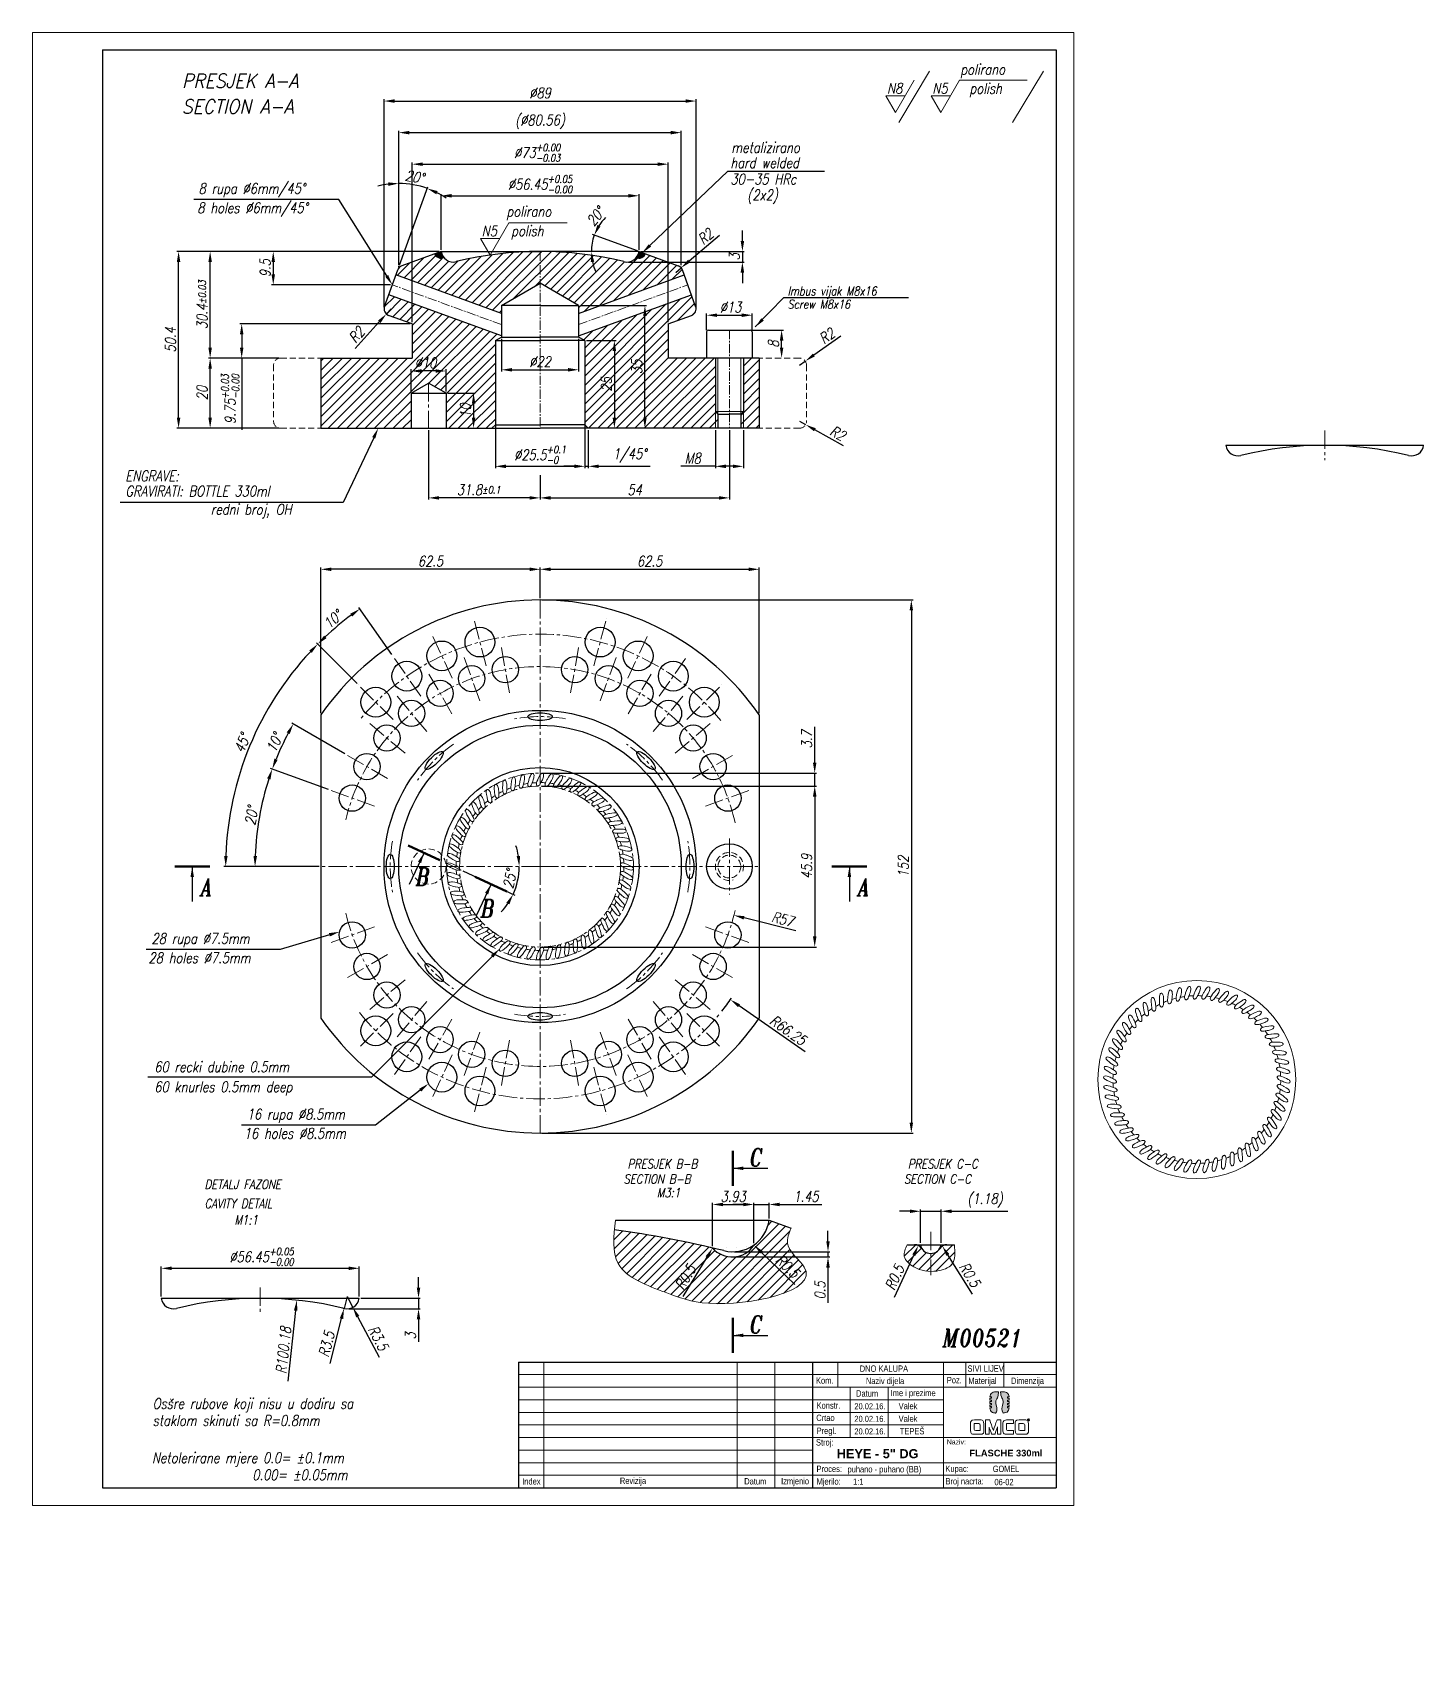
# Model space of a CAD drawing. Extents: x 89 to 486, y -21 to 440.
import ezdxf
from ezdxf import colors
from ezdxf.entities.mleader import LeaderData, LeaderLine
from ezdxf.math import Vec2, Vec3

# ---------------------------------------------------------------- set-up
doc = ezdxf.new("R2010")
doc.units = 0
doc.header["$LTSCALE"] = 7
doc.header["$MEASUREMENT"] = 0
doc.linetypes.add('CENTER2', pattern=[1.125, 0.75, -0.125, 0.125, -0.125])
doc.linetypes.add('HIDDEN', pattern=[0.375, 0.25, -0.125])
doc.layers.get('0').update_dxf_attribs({"linetype": 'CONTINUOUS', "lineweight": 15})
for name, color, linetype, lineweight in [('1', 1, 'CENTER2', 15), ('2', 2, 'HIDDEN', 15), ('3', 3, 'CONTINUOUS', 30), ('4', 5, 'CONTINUOUS', 50), ('8', 252, 'CONTINUOUS', 15), ('ENGLISH', 252, 'CONTINUOUS', 18)]:
    doc.layers.add(name, color=color, linetype=linetype, lineweight=lineweight)
doc.styles.add('ITALICT', font='ITALICT.shx', dxfattribs={"width": 0.8, "height": 3})
doc.styles.get("Standard").update_dxf_attribs({"font": 'isocp.shx', "height": 3})
doc.styles.add('style2', font='swissc.ttf')
doc.dimstyles.get("Standard").update_dxf_attribs({"dimtxt": 3, "dimasz": 3, "dimexe": 0.5, "dimexo": 0.5, "dimgap": 0.8, "dimtad": 1, "dimdsep": 46, "dimtxsty": 'ITALICT', "dimcen": 0.09, "dimazin": 2, "dimtfac": 1, "dimtmove": 0, "dimatfit": 3, "dimfxl": 1, "dimtolj": 1, "dimtzin": 0, "dimarcsym": 0})

msp = doc.modelspace()

# ---------------------------------------------------------------- texts
at = {"linetype": 'Continuous', "style": 'ITALICT', "width": 0.9}
msp.add_text('PRESJEK A-A', height=4, dxfattribs=at).set_placement((131.651, 424.189))
at = {"style": 'ITALICT', "width": 0.8}
for s, height, p in [('metalizirano', 3, (288.37, 405.701)), ('8 rupa %%C6mm/45%%D', 3, (136.421, 394.014)), ('30-35 HRc', 3, (288.098, 396.674)), ('(2x2)', 3, (292.889, 392.179)), ('Imbus vijak M8x16', 2.5, (304.429, 365.027)), ('GRAVIRATI: BOTTLE 330ml ', 3, (115.574, 307.698)), ('redni broj, OH', 3, (139.89, 302.541)), ('A', 5, (137.064, 193.8)), ('B', 5, (198.347, 196.786)), ('A', 5, (324.497, 193.8)), ('B', 5, (216.869, 187.747)), ('28 rupa %%C7.5mm', 3, (123.004, 180.166)), ('60 recki dubine 0.5mm', 3, (123.797, 143.584)), ('16 rupa %%C8.5mm', 3, (150.184, 130.094)), ('C', 5, (293.629, 116.756)), ('PRESJEK B-B', 2.625, (258.769, 116.096)), ('PRESJEK C-C', 2.625, (338.761, 116.096)), ('DETALJ FAZONE', 2.625, (138.144, 110.26)), ('M3:1', 2.625, (267.125, 107.907)), ('M1:1', 2.625, (146.677, 100.143)), ('C', 5, (293.629, 69.132)), ('M00521', 5, (348.606, 65.289)), ('Osšre rubove koji nisu u dodiru sa', 3, (123.334, 47.585)), ('staklom skinuti sa R=0.8mm', 3, (123.334, 42.727)), ('Netolerirane mjere 0.0= %%p0.1mm', 3, (123.133, 32.125)), ('                0.00= %%p0.05mm', 3, (123.133, 27.267))]:
    msp.add_text(s, height=height, dxfattribs=at).set_placement(p)
at = {"style": 'style2'}
for s, height, p in [('DNO KALUPA', 1.7938, (324.985, 58.137)), ('SIVI LIJEV', 1.7938, (355.723, 58.15)), ('Kom.', 1.7938, (312.514, 54.742)), ('Naziv dijela', 1.79382, (326.741, 54.634)), ('Poz.', 1.7938, (349.821, 54.847)), ('Materijal', 1.7938, (355.939, 54.687)), ('Dimenzija', 1.7938, (368.129, 54.691)), ('Datum', 1.7938, (323.951, 51.058)), ('Ime i prezime', 1.79382, (333.798, 51.193)), ('Konstr.', 1.7938, (312.687, 47.624)), ('20.02.16.', 1.7, (323.456, 47.459)), ('Valek', 1.7938, (336.084, 47.459)), ('Crtao', 1.7938, (312.592, 44.121)), ('Pregl.', 1.7938, (312.687, 40.426)), ('20.02.16.', 1.7, (323.456, 43.871)), ('20.02.16.', 1.7, (323.456, 40.284)), ('Valek', 1.7938, (336.084, 43.871)), ('TEPEŠ', 1.7938, (336.42, 40.302)), ('Stroj:', 1.7938, (312.492, 37.119)), ('Naziv:', 1.4351, (349.803, 37.426)), ('Index', 1.7938, (228.725, 26)), ('Revizija', 1.7938, (256.572, 26.177)), ('Datum', 1.7938, (292.035, 26.013)), ('Izmjenio', 1.7938, (302.563, 26.054)), ('Proces:', 1.7938, (312.666, 29.557)), ('Mjerilo:', 1.7938, (312.666, 25.969)), ('puhano - puhano (BB)', 1.79382, (321.495, 29.454)), ('1:1', 1.7938, (323.087, 25.914)), ('Kupac:', 1.7938, (349.423, 29.618)), ('Broj nacrta:', 1.79382, (349.432, 26.028)), ('GOMEL', 1.8268, (362.93, 29.546)), ('06-02', 1.7938, (363.4, 25.801))]:
    msp.add_text(s, height=height, dxfattribs=at).set_placement(p)
at = {"attachment_point": 1}
for s, insert, char_height, width in [('{\\fArial|b1|i0|c238|p34;HEYE - 5" DG}', (318.426, 36.087), 2.6, 26.63899), ('{\\fArial|b1|i0|c238|p34;FLASCHE 330ml}', (356.282, 35.907), 1.9, 22.89238)]:
    msp.add_mtext(s, dxfattribs=dict(at, insert=insert, char_height=char_height, width=width))
at = {"layer": '8', "style": 'ITALICT', "width": 0.8}
msp.add_text('Screw M8x16', height=2.5, dxfattribs=at).set_placement((304.429, 361.259))
at = {"layer": 'ENGLISH', "linetype": 'Continuous', "style": 'ITALICT', "width": 0.9}
msp.add_text('SECTION A-A', height=4, dxfattribs=at).set_placement((131.651, 416.908))
at = {"layer": 'ENGLISH', "style": 'ITALICT', "width": 0.8}
for s, height, p in [('hard welded', 3, (288.121, 401.323)), ('8 holes %%C6mm/45%%D', 3, (136.06, 388.488)), ('ENGRAVE:', 3, (115.569, 312.061)), ('28 holes %%C7.5mm', 3, (122.143, 174.675)), ('60 knurles 0.5mm deep', 3, (123.797, 137.9)), ('16 holes %%C8.5mm', 3, (149.323, 124.603)), ('SECTION B-B', 2.625, (257.639, 111.782)), ('SECTION C-C', 2.625, (337.631, 111.782)), ('CAVITY DETAIL', 2.625, (138.144, 104.805))]:
    msp.add_text(s, height=height, dxfattribs=at).set_placement(p)

# ---------------------------------------------------------------- blocks, each defined once
blk = doc.blocks.new('*D10')
at = {"color": 0, "lineweight": -2, "transparency": 16777216}
for p, q in [((193.53, 373.66), (193.53, 411.94)), ((196.53, 411.44), (271.09, 411.44)), ((274.09, 373.66), (274.09, 411.94))]:
    blk.add_line(p, q, dxfattribs=at)
at = {"color": 0, "transparency": 16777216}
for points in [[(196.53, 411.94), (196.53, 410.94), (193.53, 411.44)], [(271.09, 411.94), (271.09, 410.94), (274.09, 411.44)]]:
    blk.add_solid(points, dxfattribs=at)
at = {"color": 0, "transparency": 16777216, "insert": (233.81, 414.52), "char_height": 3, "attachment_point": 5, "style": 'ITALICT'}
blk.add_mtext('\\A1;(%%c80.56)', dxfattribs=at)
blk = doc.blocks.new('*D11')
at = {"color": 0, "lineweight": -2, "transparency": 16777216}
for p, q in [((189.31, 361.71), (189.31, 420.94)), ((192.31, 420.44), (275.31, 420.44)), ((278.31, 361.71), (278.31, 420.94))]:
    blk.add_line(p, q, dxfattribs=at)
at = {"color": 0, "transparency": 16777216}
for points in [[(192.31, 420.94), (192.31, 419.94), (189.31, 420.44)], [(275.31, 420.94), (275.31, 419.94), (278.31, 420.44)]]:
    blk.add_solid(points, dxfattribs=at)
at = {"color": 0, "transparency": 16777216, "insert": (233.81, 422.74), "char_height": 3, "attachment_point": 5, "style": 'ITALICT'}
blk.add_mtext('\\A1;%%c89', dxfattribs=at)
blk = doc.blocks.new('*D12')
at = {"color": 0, "lineweight": -2, "transparency": 16777216}
for p, q in [((197.31, 357.4), (197.31, 402.94)), ((200.31, 402.44), (267.31, 402.44)), ((270.31, 357.4), (270.31, 402.94))]:
    blk.add_line(p, q, dxfattribs=at)
at = {"color": 0, "transparency": 16777216}
for points in [[(200.31, 402.94), (200.31, 401.94), (197.31, 402.44)], [(267.31, 402.94), (267.31, 401.94), (270.31, 402.44)]]:
    blk.add_solid(points, dxfattribs=at)
at = {"color": 0, "transparency": 16777216, "insert": (232.99, 405.72), "char_height": 3, "attachment_point": 5, "style": 'ITALICT'}
blk.add_mtext('\\A1;%%c73{}{\\H0.71x;\\C3;\\S+0.00^ -0.03;}', dxfattribs=at)
blk = doc.blocks.new('*D13')
at = {"color": 0, "lineweight": -2, "transparency": 16777216}
for p, q in [((205.08, 377.55), (157.22, 377.55)), ((157.72, 374.55), (157.72, 371.05)), ((191.17, 368.05), (157.22, 368.05))]:
    blk.add_line(p, q, dxfattribs=at)
at = {"color": 0, "transparency": 16777216}
for points in [[(157.22, 374.55), (158.22, 374.55), (157.72, 377.55)], [(157.22, 371.05), (158.22, 371.05), (157.72, 368.05)]]:
    blk.add_solid(points, dxfattribs=at)
at = {"color": 0, "transparency": 16777216, "insert": (155.42, 372.8), "char_height": 3, "attachment_point": 5, "rotation": 90, "style": 'ITALICT'}
blk.add_mtext('\\A1;9.5', dxfattribs=at)
blk = doc.blocks.new('*D4')
at = {"color": 0, "lineweight": -2, "transparency": 16777216}
for p, q in [((205.58, 378.05), (205.58, 393.94)), ((208.58, 393.44), (259.03, 393.44)), ((262.03, 378.05), (262.03, 393.94))]:
    blk.add_line(p, q, dxfattribs=at)
at = {"color": 0, "transparency": 16777216}
for points in [[(208.58, 393.94), (208.58, 392.94), (205.58, 393.44)], [(259.03, 393.94), (259.03, 392.94), (262.03, 393.44)]]:
    blk.add_solid(points, dxfattribs=at)
at = {"color": 0, "transparency": 16777216, "insert": (233.81, 396.72), "char_height": 3, "attachment_point": 5, "style": 'ITALICT'}
blk.add_mtext('\\A1;%%c56.45{}{\\H0.71x;\\C3;\\S+0.05^ -0.00;}', dxfattribs=at)
blk = doc.blocks.new('*D5')
at = {"color": 0, "lineweight": -2, "transparency": 16777216}
for p, q in [((196.81, 356.9), (148.22, 356.9)), ((148.72, 353.9), (148.72, 350.15)), ((159.31, 347.15), (148.22, 347.15)), ((148.72, 347.15), (148.72, 326.73))]:
    blk.add_line(p, q, dxfattribs=at)
at = {"color": 0, "transparency": 16777216}
for points in [[(148.22, 353.9), (149.22, 353.9), (148.72, 356.9)], [(148.22, 350.15), (149.22, 350.15), (148.72, 347.15)]]:
    blk.add_solid(points, dxfattribs=at)
at = {"color": 0, "transparency": 16777216, "insert": (145.44, 335.44), "char_height": 3, "attachment_point": 5, "rotation": 90, "style": 'ITALICT'}
blk.add_mtext('\\A1;9.75{}{\\H0.71x;\\C3;\\S+0.03^ -0.00;}', dxfattribs=at)
blk = doc.blocks.new('*D6')
at = {"color": 0, "lineweight": -2, "transparency": 16777216}
for p, q in [((159.31, 347.15), (139.22, 347.15)), ((139.72, 330.15), (139.72, 344.15)), ((159.31, 327.15), (139.22, 327.15))]:
    blk.add_line(p, q, dxfattribs=at)
at = {"color": 0, "transparency": 16777216}
for points in [[(139.22, 344.15), (140.22, 344.15), (139.72, 347.15)], [(139.22, 330.15), (140.22, 330.15), (139.72, 327.15)]]:
    blk.add_solid(points, dxfattribs=at)
at = {"color": 0, "transparency": 16777216, "insert": (137.42, 337.15), "char_height": 3, "attachment_point": 5, "rotation": 90, "style": 'ITALICT'}
blk.add_mtext('\\A1;20', dxfattribs=at)
blk = doc.blocks.new('*D7')
at = {"color": 0, "lineweight": -2, "transparency": 16777216}
for p, q in [((158.68, 377.55), (139.22, 377.55)), ((139.72, 350.15), (139.72, 374.55)), ((159.31, 347.15), (139.22, 347.15))]:
    blk.add_line(p, q, dxfattribs=at)
at = {"color": 0, "transparency": 16777216}
for points in [[(139.22, 374.55), (140.22, 374.55), (139.72, 377.55)], [(139.22, 350.15), (140.22, 350.15), (139.72, 347.15)]]:
    blk.add_solid(points, dxfattribs=at)
at = {"color": 0, "transparency": 16777216, "insert": (137.42, 362.35), "char_height": 3, "attachment_point": 5, "rotation": 90, "style": 'ITALICT'}
blk.add_mtext('\\A1;30.4{}{\\H0.71x;\\C3;%%p0.03}', dxfattribs=at)
blk = doc.blocks.new('*D8')
at = {"color": 0, "lineweight": -2, "transparency": 16777216}
for p, q in [((205.08, 377.55), (130.22, 377.55)), ((130.72, 330.15), (130.72, 374.55)), ((159.31, 327.15), (130.22, 327.15))]:
    blk.add_line(p, q, dxfattribs=at)
at = {"color": 0, "transparency": 16777216}
for points in [[(130.22, 374.55), (131.22, 374.55), (130.72, 377.55)], [(130.22, 330.15), (131.22, 330.15), (130.72, 327.15)]]:
    blk.add_solid(points, dxfattribs=at)
at = {"color": 0, "transparency": 16777216, "insert": (128.42, 352.35), "char_height": 3, "attachment_point": 5, "rotation": 90, "style": 'ITALICT'}
blk.add_mtext('\\A1;50.4', dxfattribs=at)
blk = doc.blocks.new('*D9')
at = {"color": 0, "lineweight": -2, "transparency": 16777216}
for p, q in [((291.52, 380.55), (291.52, 383.55)), ((259.07, 374.55), (292.02, 374.55)), ((262.53, 377.55), (292.02, 377.55)), ((291.52, 377.55), (291.52, 374.55)), ((291.52, 371.55), (291.52, 368.55))]:
    blk.add_line(p, q, dxfattribs=at)
at = {"color": 0, "transparency": 16777216}
for points in [[(291.02, 380.55), (292.02, 380.55), (291.52, 377.55)], [(291.02, 371.55), (292.02, 371.55), (291.52, 374.55)]]:
    blk.add_solid(points, dxfattribs=at)
at = {"color": 0, "transparency": 16777216, "insert": (289.22, 376.05), "char_height": 3, "attachment_point": 5, "rotation": 90, "style": 'ITALICT'}
blk.add_mtext('\\A1;3', dxfattribs=at)
blk = doc.blocks.new('*D14')
at = {"color": 0, "lineweight": -2, "transparency": 16777216}
for p, q in [((191.31, 361.21), (189.97, 359.73)), ((181.08, 349.89), (187.96, 357.5))]:
    blk.add_line(p, q, dxfattribs=at)
at = {"color": 0, "transparency": 16777216}
blk.add_solid([(187.58, 357.84), (188.33, 357.17), (189.97, 359.73)], dxfattribs=at)
at = {"color": 0, "transparency": 16777216, "insert": (181.51, 353.8), "char_height": 3, "attachment_point": 5, "rotation": 47.9094, "style": 'ITALICT'}
blk.add_mtext('\\A1;R2', dxfattribs=at)
blk = doc.blocks.new('*D15')
at = {"color": 0, "lineweight": -2, "transparency": 16777216}
for p, q in [((125.79, 79.6), (125.79, 88.14)), ((128.79, 87.64), (179.24, 87.64)), ((182.24, 79.6), (182.24, 88.14))]:
    blk.add_line(p, q, dxfattribs=at)
at = {"color": 0, "transparency": 16777216}
for points in [[(128.79, 88.14), (128.79, 87.14), (125.79, 87.64)], [(179.24, 88.14), (179.24, 87.14), (182.24, 87.64)]]:
    blk.add_solid(points, dxfattribs=at)
at = {"color": 0, "transparency": 16777216, "insert": (154.38, 90.93), "char_height": 3, "attachment_point": 5, "style": 'ITALICT'}
blk.add_mtext('\\A1;%%c56.45{}{\\H0.71x;\\C3;\\S+0.05^ -0.00;}', dxfattribs=at)
blk = doc.blocks.new('*D16')
at = {"color": 0, "lineweight": -2, "transparency": 16777216}
for p, q in [((199.15, 82.1), (199.15, 85.1)), ((182.74, 79.1), (199.65, 79.1)), ((199.15, 79.1), (199.15, 76.1)), ((179.28, 76.1), (199.65, 76.1)), ((199.15, 73.1), (199.15, 66.67))]:
    blk.add_line(p, q, dxfattribs=at)
at = {"color": 0, "transparency": 16777216}
for points in [[(198.65, 82.1), (199.65, 82.1), (199.15, 79.1)], [(198.65, 73.1), (199.65, 73.1), (199.15, 76.1)]]:
    blk.add_solid(points, dxfattribs=at)
at = {"color": 0, "transparency": 16777216, "insert": (196.85, 68.38), "char_height": 3, "attachment_point": 5, "rotation": 90, "style": 'ITALICT'}
blk.add_mtext('\\A1;3', dxfattribs=at)
blk = doc.blocks.new('*D17')
at = {"color": 0, "lineweight": -2, "transparency": 16777216}
for p, q in [((319.59, 353.43), (311.9, 348.03)), ((307.81, 345.15), (309.44, 346.3))]:
    blk.add_line(p, q, dxfattribs=at)
at = {"color": 0, "transparency": 16777216}
blk.add_solid([(311.61, 348.44), (312.19, 347.62), (309.44, 346.3)], dxfattribs=at)
at = {"color": 0, "transparency": 16777216, "insert": (315.65, 353.47), "char_height": 3, "attachment_point": 5, "rotation": 35.1086, "style": 'ITALICT'}
blk.add_mtext('\\A1;R2', dxfattribs=at)
blk = doc.blocks.new('*D18')
at = {"color": 0, "lineweight": -2, "transparency": 16777216}
for p, q in [((307.81, 329.15), (309.56, 328.18)), ((320.4, 322.17), (312.18, 326.73))]:
    blk.add_line(p, q, dxfattribs=at)
at = {"color": 0, "transparency": 16777216}
blk.add_solid([(312.42, 327.16), (311.94, 326.29), (309.56, 328.18)], dxfattribs=at)
at = {"color": 0, "transparency": 16777216, "insert": (318.72, 325.73), "char_height": 3, "attachment_point": 5, "rotation": 330.9977, "style": 'ITALICT'}
blk.add_mtext('\\A1;R2', dxfattribs=at)
blk = doc.blocks.new('*D19')
at = {"color": 0, "lineweight": -2, "transparency": 16777216}
for p, q in [((202.01, 326.65), (202.01, 306.8)), ((233.81, 313.75), (233.81, 306.8)), ((230.81, 307.3), (205.01, 307.3))]:
    blk.add_line(p, q, dxfattribs=at)
at = {"color": 0, "transparency": 16777216}
for points in [[(205.01, 307.8), (205.01, 306.8), (202.01, 307.3)], [(230.81, 307.8), (230.81, 306.8), (233.81, 307.3)]]:
    blk.add_solid(points, dxfattribs=at)
at = {"color": 0, "transparency": 16777216, "insert": (216.31, 309.6), "char_height": 3, "attachment_point": 5, "style": 'ITALICT'}
blk.add_mtext('\\A1;31.8{}{\\H0.71x;\\C3;%%p0.1}', dxfattribs=at)
blk = doc.blocks.new('*D20')
at = {"color": 0, "lineweight": -2, "transparency": 16777216}
for p, q in [((207.51, 337.15), (215.35, 337.15)), ((214.85, 334.15), (214.85, 330.15))]:
    blk.add_line(p, q, dxfattribs=at)
at = {"color": 0, "transparency": 16777216}
for points in [[(214.35, 334.15), (215.35, 334.15), (214.85, 337.15)], [(214.35, 330.15), (215.35, 330.15), (214.85, 327.15)]]:
    blk.add_solid(points, dxfattribs=at)
at = {"color": 0, "transparency": 16777216, "insert": (212.55, 332.15), "char_height": 3, "attachment_point": 5, "rotation": 90, "style": 'ITALICT'}
blk.add_mtext('\\A1;10', dxfattribs=at)
blk = doc.blocks.new('*D21')
at = {"color": 0, "lineweight": -2, "transparency": 16777216}
for p, q in [((197.01, 337.65), (197.01, 343.98)), ((204.01, 343.48), (200.01, 343.48)), ((207.01, 337.65), (207.01, 343.98))]:
    blk.add_line(p, q, dxfattribs=at)
at = {"color": 0, "transparency": 16777216}
for points in [[(200.01, 343.98), (200.01, 342.98), (197.01, 343.48)], [(204.01, 343.98), (204.01, 342.98), (207.01, 343.48)]]:
    blk.add_solid(points, dxfattribs=at)
at = {"color": 0, "transparency": 16777216, "insert": (201.13, 345.78), "char_height": 3, "attachment_point": 5, "style": 'ITALICT'}
blk.add_mtext('\\A1;%%c10', dxfattribs=at)
blk = doc.blocks.new('*D22')
at = {"color": 0, "lineweight": -2, "transparency": 16777216}
for p, q in [((281.31, 355.15), (281.31, 359.88)), ((294.31, 355.15), (294.31, 359.88)), ((284.31, 359.38), (291.31, 359.38))]:
    blk.add_line(p, q, dxfattribs=at)
at = {"color": 0, "transparency": 16777216}
for points in [[(284.31, 359.88), (284.31, 358.88), (281.31, 359.38)], [(291.31, 359.88), (291.31, 358.88), (294.31, 359.38)]]:
    blk.add_solid(points, dxfattribs=at)
at = {"color": 0, "transparency": 16777216, "insert": (288.15, 361.68), "char_height": 3, "attachment_point": 5, "style": 'ITALICT'}
blk.add_mtext('\\A1;%%c13', dxfattribs=at)
blk = doc.blocks.new('*D23')
at = {"color": 0, "lineweight": -2, "transparency": 16777216}
for p, q in [((283.81, 326.65), (283.81, 315.8)), ((291.81, 326.65), (291.81, 315.8)), ((283.81, 316.3), (273.95, 316.3)), ((288.81, 316.3), (286.81, 316.3))]:
    blk.add_line(p, q, dxfattribs=at)
at = {"color": 0, "transparency": 16777216}
for points in [[(286.81, 316.8), (286.81, 315.8), (283.81, 316.3)], [(288.81, 316.8), (288.81, 315.8), (291.81, 316.3)]]:
    blk.add_solid(points, dxfattribs=at)
at = {"color": 0, "transparency": 16777216, "insert": (277.38, 318.6), "char_height": 3, "attachment_point": 5, "style": 'ITALICT'}
blk.add_mtext('\\A1;M8', dxfattribs=at)
blk = doc.blocks.new('*D24')
at = {"color": 0, "lineweight": -2, "transparency": 16777216}
for p, q in [((294.31, 355.15), (303.2, 355.15)), ((302.7, 350.15), (302.7, 352.15))]:
    blk.add_line(p, q, dxfattribs=at)
at = {"color": 0, "transparency": 16777216}
for points in [[(302.2, 352.15), (303.2, 352.15), (302.7, 355.15)], [(302.2, 350.15), (303.2, 350.15), (302.7, 347.15)]]:
    blk.add_solid(points, dxfattribs=at)
at = {"color": 0, "transparency": 16777216, "insert": (300.4, 351.15), "char_height": 3, "attachment_point": 5, "rotation": 90, "style": 'ITALICT'}
blk.add_mtext('\\A1;8', dxfattribs=at)
blk = doc.blocks.new('*D25')
at = {"color": 0, "lineweight": -2, "transparency": 16777216}
for p, q in [((287.81, 326.65), (287.81, 306.8)), ((233.81, 313.75), (233.81, 306.8)), ((236.81, 307.3), (284.81, 307.3))]:
    blk.add_line(p, q, dxfattribs=at)
at = {"color": 0, "transparency": 16777216}
for points in [[(236.81, 307.8), (236.81, 306.8), (233.81, 307.3)], [(284.81, 307.8), (284.81, 306.8), (287.81, 307.3)]]:
    blk.add_solid(points, dxfattribs=at)
at = {"color": 0, "transparency": 16777216, "insert": (260.81, 309.6), "char_height": 3, "attachment_point": 5, "style": 'ITALICT'}
blk.add_mtext('\\A1;54', dxfattribs=at)
blk = doc.blocks.new('*D26')
at = {"color": 0, "lineweight": -2, "transparency": 16777216}
for p, q in [((222.81, 352.66), (222.81, 343.32)), ((244.81, 352.66), (244.81, 343.32)), ((225.81, 343.82), (241.81, 343.82))]:
    blk.add_line(p, q, dxfattribs=at)
at = {"color": 0, "transparency": 16777216}
for points in [[(225.81, 344.32), (225.81, 343.32), (222.81, 343.82)], [(241.81, 344.32), (241.81, 343.32), (244.81, 343.82)]]:
    blk.add_solid(points, dxfattribs=at)
at = {"color": 0, "transparency": 16777216, "insert": (233.81, 346.12), "char_height": 3, "attachment_point": 5, "style": 'ITALICT'}
blk.add_mtext('\\A1;%%c22', dxfattribs=at)
blk = doc.blocks.new('*D27')
at = {"color": 0, "lineweight": -2, "transparency": 16777216}
for p, q in [((221.06, 327.65), (221.06, 315.8)), ((246.56, 327.65), (246.56, 315.8)), ((224.06, 316.3), (243.56, 316.3))]:
    blk.add_line(p, q, dxfattribs=at)
at = {"color": 0, "transparency": 16777216}
for points in [[(224.06, 316.8), (224.06, 315.8), (221.06, 316.3)], [(243.56, 316.8), (243.56, 315.8), (246.56, 316.3)]]:
    blk.add_solid(points, dxfattribs=at)
at = {"color": 0, "transparency": 16777216, "insert": (233.81, 319.58), "char_height": 3, "attachment_point": 5, "style": 'ITALICT'}
blk.add_mtext('\\A1;%%c25.5{}{\\H0.71x;\\C3;\\S+0.1^ -0;}', dxfattribs=at)
blk = doc.blocks.new('*D28')
at = {"color": 0, "lineweight": -2, "transparency": 16777216}
for p, q in [((247.56, 326.65), (247.56, 315.8)), ((243.56, 316.3), (240.56, 316.3)), ((246.56, 316.3), (247.56, 316.3)), ((250.56, 316.3), (265.21, 316.3))]:
    blk.add_line(p, q, dxfattribs=at)
at = {"color": 0, "transparency": 16777216}
for points in [[(243.56, 316.8), (243.56, 315.8), (246.56, 316.3)], [(250.56, 316.8), (250.56, 315.8), (247.56, 316.3)]]:
    blk.add_solid(points, dxfattribs=at)
at = {"color": 0, "transparency": 16777216, "insert": (259.39, 319.38), "char_height": 3, "attachment_point": 5, "style": 'ITALICT'}
blk.add_mtext('\\A1;1/45%%d', dxfattribs=at)
blk = doc.blocks.new('*D29')
at = {"color": 0, "lineweight": -2, "transparency": 16777216}
for p, q in [((245.31, 362.15), (264.21, 362.15)), ((263.71, 330.15), (263.71, 359.15))]:
    blk.add_line(p, q, dxfattribs=at)
at = {"color": 0, "transparency": 16777216}
for points in [[(263.21, 359.15), (264.21, 359.15), (263.71, 362.15)], [(263.21, 330.15), (264.21, 330.15), (263.71, 327.15)]]:
    blk.add_solid(points, dxfattribs=at)
at = {"color": 0, "transparency": 16777216, "insert": (261.41, 344.65), "char_height": 3, "attachment_point": 5, "rotation": 90, "style": 'ITALICT'}
blk.add_mtext('\\A1;35', dxfattribs=at)
blk = doc.blocks.new('*D30')
at = {"color": 0, "lineweight": -2, "transparency": 16777216}
for p, q in [((247.06, 352.15), (255.5, 352.15)), ((255, 349.15), (255, 330.15))]:
    blk.add_line(p, q, dxfattribs=at)
at = {"color": 0, "transparency": 16777216}
for points in [[(254.5, 349.15), (255.5, 349.15), (255, 352.15)], [(254.5, 330.15), (255.5, 330.15), (255, 327.15)]]:
    blk.add_solid(points, dxfattribs=at)
at = {"color": 0, "transparency": 16777216, "insert": (252.7, 339.65), "char_height": 3, "attachment_point": 5, "rotation": 90, "style": 'ITALICT'}
blk.add_mtext('\\A1;25', dxfattribs=at)
blk = doc.blocks.new('*D41')
at = {"color": 0, "lineweight": -2, "transparency": 16777216}
for p, q in [((234.31, 278.2), (340.2, 278.2)), ((339.7, 275.2), (339.7, 129.2)), ((234.31, 126.2), (340.2, 126.2))]:
    blk.add_line(p, q, dxfattribs=at)
at = {"color": 0, "transparency": 16777216}
for points in [[(339.2, 275.2), (340.2, 275.2), (339.7, 278.2)], [(339.2, 129.2), (340.2, 129.2), (339.7, 126.2)]]:
    blk.add_solid(points, dxfattribs=at)
at = {"color": 0, "transparency": 16777216, "insert": (337.4, 202.2), "char_height": 3, "attachment_point": 5, "rotation": 90, "style": 'ITALICT'}
blk.add_mtext('\\A1;152', dxfattribs=at)
blk = doc.blocks.new('*D42')
at = {"color": 0, "lineweight": -2, "transparency": 16777216}
for p, q in [((171.31, 245.94), (171.31, 287.44)), ((230.81, 286.94), (174.31, 286.94)), ((233.81, 278.7), (233.81, 287.44))]:
    blk.add_line(p, q, dxfattribs=at)
at = {"color": 0, "transparency": 16777216}
for points in [[(174.31, 287.44), (174.31, 286.44), (171.31, 286.94)], [(230.81, 287.44), (230.81, 286.44), (233.81, 286.94)]]:
    blk.add_solid(points, dxfattribs=at)
at = {"color": 0, "transparency": 16777216, "insert": (202.56, 289.24), "char_height": 3, "attachment_point": 5, "style": 'ITALICT'}
blk.add_mtext('\\A1;62.5', dxfattribs=at)
blk = doc.blocks.new('*D43')
at = {"color": 0, "lineweight": -2, "transparency": 16777216}
for p, q in [((233.81, 278.7), (233.81, 287.44)), ((236.81, 286.94), (293.31, 286.94)), ((296.31, 245.94), (296.31, 287.44))]:
    blk.add_line(p, q, dxfattribs=at)
at = {"color": 0, "transparency": 16777216}
for points in [[(236.81, 287.44), (236.81, 286.44), (233.81, 286.94)], [(293.31, 287.44), (293.31, 286.44), (296.31, 286.94)]]:
    blk.add_solid(points, dxfattribs=at)
at = {"color": 0, "transparency": 16777216, "insert": (265.06, 289.24), "char_height": 3, "attachment_point": 5, "style": 'ITALICT'}
blk.add_mtext('\\A1;62.5', dxfattribs=at)
blk = doc.blocks.new('*D44')
at = {"color": 0, "lineweight": -2, "transparency": 16777216}
blk.add_line((306.79, 183.85), (292, 187.57), dxfattribs=at)
at = {"color": 0, "transparency": 16777216}
blk.add_solid([(292.12, 188.05), (291.87, 187.08), (289.09, 188.3)], dxfattribs=at)
at = {"color": 0, "transparency": 16777216, "insert": (303.03, 187.17), "char_height": 3, "attachment_point": 5, "rotation": 345.8882, "style": 'ITALICT'}
blk.add_mtext('\\A1;R57', dxfattribs=at)
blk = doc.blocks.new('*D45')
at = {"color": 0, "lineweight": -2, "transparency": 16777216}
blk.add_line((309.38, 149.35), (290.56, 162.51), dxfattribs=at)
blk.add_arc((233.81, 202.2), 66.25, 321.4891, 325.4645, dxfattribs=at)
at = {"color": 0, "transparency": 16777216}
blk.add_solid([(290.84, 162.92), (290.27, 162.1), (288.1, 164.23)], dxfattribs=at)
at = {"color": 0, "transparency": 16777216, "insert": (304.56, 155.52), "char_height": 3, "attachment_point": 5, "rotation": 325.032, "style": 'ITALICT'}
blk.add_mtext('\\A1;R66.25', dxfattribs=at)
blk = doc.blocks.new('*D46')
at = {"color": 0, "lineweight": -2, "transparency": 16777216}
for p, q in [((178.17, 234.32), (162.99, 243.08)), ((173.43, 224.17), (156.97, 230.16))]:
    blk.add_line(p, q, dxfattribs=at)
blk.add_arc((233.81, 202.2), 81.27, 152.1152, 157.8848, dxfattribs=at)
at = {"color": 0, "transparency": 16777216}
for points in [[(161.54, 240.45), (162.41, 239.96), (163.43, 242.83)], [(158.98, 232.61), (158.05, 232.97), (157.44, 229.99)]]:
    blk.add_solid(points, dxfattribs=at)
at = {"color": 0, "transparency": 16777216, "insert": (158.07, 237.51), "char_height": 3, "attachment_point": 5, "rotation": 65, "style": 'ITALICT'}
blk.add_mtext('\\A1;10°', dxfattribs=at)
blk = doc.blocks.new('*D47')
at = {"color": 0, "lineweight": -2, "transparency": 16777216}
for p, q in [((173.43, 224.17), (156.95, 230.17)), ((170.81, 202.2), (152.02, 202.2))]:
    blk.add_line(p, q, dxfattribs=at)
blk.add_arc((233.81, 202.2), 81.29, 162.1147, 177.8853, dxfattribs=at)
at = {"color": 0, "transparency": 16777216}
for points in [[(155.98, 227.32), (156.92, 227), (157.42, 230)], [(153.08, 205.19), (152.08, 205.21), (152.52, 202.2)]]:
    blk.add_solid(points, dxfattribs=at)
at = {"color": 0, "transparency": 16777216, "insert": (151.49, 216.71), "char_height": 3, "attachment_point": 5, "rotation": 80, "style": 'ITALICT'}
blk.add_mtext('\\A1;20°', dxfattribs=at)
blk = doc.blocks.new('*D48')
at = {"color": 0, "lineweight": -2, "transparency": 16777216}
for p, q in [((181.66, 254.35), (170.05, 265.95)), ((170.81, 202.2), (143.65, 202.2))]:
    blk.add_line(p, q, dxfattribs=at)
blk.add_arc((233.81, 202.2), 89.66, 136.9171, 178.0829, dxfattribs=at)
at = {"color": 0, "transparency": 16777216}
for points in [[(167.96, 263.79), (168.68, 263.09), (170.41, 265.6)], [(144.7, 205.19), (143.7, 205.21), (144.15, 202.2)]]:
    blk.add_solid(points, dxfattribs=at)
at = {"color": 0, "transparency": 16777216, "insert": (148.85, 237.39), "char_height": 3, "attachment_point": 5, "rotation": 67.5, "style": 'ITALICT'}
blk.add_mtext('\\A1;45°', dxfattribs=at)
blk = doc.blocks.new('*D49')
at = {"color": 0, "lineweight": -2, "transparency": 16777216}
for p, q in [((191.51, 262.61), (182.1, 276.05)), ((181.66, 254.35), (170.06, 265.95))]:
    blk.add_line(p, q, dxfattribs=at)
blk.add_arc((233.81, 202.2), 89.66, 126.9173, 133.0827, dxfattribs=at)
at = {"color": 0, "transparency": 16777216}
for points in [[(179.66, 274.28), (180.25, 273.47), (182.38, 275.64)], [(172.92, 267.32), (172.22, 268.04), (170.41, 265.59)]]:
    blk.add_solid(points, dxfattribs=at)
at = {"color": 0, "transparency": 16777216, "insert": (174.7, 272.64), "char_height": 3, "attachment_point": 5, "rotation": 40, "style": 'ITALICT'}
blk.add_mtext('\\A1;10°', dxfattribs=at)
blk = doc.blocks.new('A$C0FD72C1E')
for p, q in [((8.79, 14.65), (0, 0)), ((41.25, 14.65), (32.45, 0)), ((4.36, 12.08), (-0.96, 2.86)), ((17.26, 12.08), (11.94, 2.86)), ((17.26, 12.08), (36.56, 12.08)), ((-3.7, 7.62), (-0.96, 2.86)), ((1.79, 7.62), (-3.7, 7.62)), ((9.19, 7.62), (11.94, 2.86)), ((14.69, 7.62), (9.19, 7.62))]:
    blk.add_line(p, q)
at = {"style": 'ITALICT', "width": 0.8}
for s, p in [('polirano', (17.55, 13.67)), ('N8', (-3.32, 8.24)), ('N5', (9.58, 8.24))]:
    blk.add_text(s, height=3, dxfattribs=at).set_placement(p)
at = {"layer": 'ENGLISH', "style": 'ITALICT', "width": 0.8}
blk.add_text('polish', height=3, dxfattribs=at).set_placement((20.16, 8.23))
blk = doc.blocks.new('A$C06FE1C3C')
for p, q in [((-9.22, 5.32), (-9.22, 21.93)), ((-9.22, 5.32), (0, 0)), ((-4.76, 2.75), (-4.76, -2.75)), ((-4.76, -2.75), (0, 0))]:
    blk.add_line(p, q)
at = {"style": 'ITALICT', "width": 0.8}
for s, p in [('polirano', (-11.02, 4.68)), ('N5', (-5.38, -2.36))]:
    blk.add_text(s, height=3, rotation=90, dxfattribs=at).set_placement(p)
at = {"layer": 'ENGLISH', "style": 'ITALICT', "width": 0.8}
blk.add_text('polish', height=3, rotation=90, dxfattribs=at).set_placement((-5.45, 6.02))
blk = doc.blocks.new('*U56')
at = {"layer": '1'}
blk.add_arc((42.74, 0), 42.74, 170.2086, 189.7914, dxfattribs=at)
at = {"layer": '3'}
blk.add_ellipse((0, 0), major_axis=(0, 3.5), ratio=0.316357, dxfattribs=at)
blk = doc.blocks.new('*U57')
at = {"color": 0, "linetype": 'ByBlock', "lineweight": -2}
for p, rotation in [((233.81, 244.94), 270.0000000000001), ((203.59, 232.42), 315.0000000000001), ((264.03, 232.42), 225.0000000000001), ((276.55, 202.2), 180), ((203.59, 171.98), 45.00000000000003), ((264.03, 171.98), 135.0000000000001), ((233.81, 159.46), 90.00000000000001)]:
    blk.add_blockref('*U56', p, dxfattribs=dict(at, rotation=rotation))
blk.add_blockref('*U56', (191.07, 202.2), dxfattribs=at)
blk = doc.blocks.new('*D64')
at = {"color": 0, "linetype": 'ByBlock', "lineweight": -2, "transparency": 16777216}
for p, q in [((193.53, 373.85), (193.53, 397.45)), ((193.7, 373.63), (201.83, 395.98))]:
    blk.add_line(p, q, dxfattribs=at)
for start, end in [(97.2314, 104.4627), (70, 90), (55.5373, 62.7686)]:
    blk.add_arc((193.53, 373.16), 23.79, start, end, dxfattribs=at)
at = {"color": 0, "transparency": 16777216}
for points in [[(190.5, 397.26), (190.57, 396.26), (193.53, 396.95)], [(204.21, 393.85), (204.61, 394.77), (201.66, 395.51)]]:
    blk.add_solid(points, dxfattribs=at)
at = {"color": 0, "transparency": 16777216, "insert": (198.06, 398.85), "char_height": 3, "attachment_point": 5, "rotation": 350, "style": 'ITALICT'}
blk.add_mtext('\\A1;20°', dxfattribs=at)
blk = doc.blocks.new('*D65')
at = {"color": 0, "linetype": 'ByBlock', "lineweight": -2, "transparency": 16777216}
for p, q in [((284.96, 382.11), (276.35, 374.83)), ((272.53, 371.6), (274.05, 372.89))]:
    blk.add_line(p, q, dxfattribs=at)
at = {"color": 0, "transparency": 16777216}
blk.add_solid([(276.02, 375.21), (276.67, 374.45), (274.05, 372.89)], dxfattribs=at)
at = {"color": 0, "transparency": 16777216, "insert": (281.03, 381.8), "char_height": 3, "attachment_point": 5, "rotation": 40.1882, "style": 'ITALICT'}
blk.add_mtext('\\A1;R2', dxfattribs=at)
blk = doc.blocks.new('*D66')
at = {"color": 0, "linetype": 'ByBlock', "lineweight": -2, "transparency": 16777216}
blk.add_line((261.56, 377.72), (248.79, 382.37), dxfattribs=at)
for start, end in [(134.6529, 147.3264), (160, 180), (192.6736, 205.3471)]:
    blk.add_arc((262.03, 377.55), 13.59, start, end, dxfattribs=at)
at = {"color": 0, "transparency": 16777216}
for points in [[(251.04, 384.67), (250.14, 385.11), (249.26, 382.2)], [(248.28, 374.51), (249.27, 374.62), (248.44, 377.55)]]:
    blk.add_solid(points, dxfattribs=at)
at = {"color": 0, "transparency": 16777216, "insert": (249.69, 387.55), "char_height": 3, "attachment_point": 5, "rotation": 50.9897, "style": 'ITALICT'}
blk.add_mtext('\\A1;20°', dxfattribs=at)
blk = doc.blocks.new('*D67')
at = {"color": 0, "linetype": 'ByBlock', "lineweight": -2, "transparency": 16777216}
blk.add_line((162.01, 55.42), (164.12, 75.57), dxfattribs=at)
at = {"color": 0, "transparency": 16777216}
blk.add_solid([(163.62, 75.62), (164.62, 75.52), (164.43, 78.55)], dxfattribs=at)
at = {"color": 0, "transparency": 16777216, "insert": (160.62, 64.24), "char_height": 3, "attachment_point": 5, "rotation": 84.0321, "style": 'ITALICT'}
blk.add_mtext('\\A1;R100.18', dxfattribs=at)
blk = doc.blocks.new('*D68')
at = {"color": 0, "linetype": 'ByBlock', "lineweight": -2, "transparency": 16777216}
for p, q in [((178.78, 79.6), (180.42, 76.5)), ((187.98, 62.21), (181.82, 73.85))]:
    blk.add_line(p, q, dxfattribs=at)
at = {"color": 0, "transparency": 16777216}
blk.add_solid([(182.26, 74.09), (181.38, 73.62), (180.42, 76.5)], dxfattribs=at)
at = {"color": 0, "transparency": 16777216, "insert": (187.64, 67.78), "char_height": 3, "attachment_point": 5, "rotation": 297.9039, "style": 'ITALICT'}
blk.add_mtext('\\A1;R3.5', dxfattribs=at)
blk = doc.blocks.new('*D69')
at = {"color": 0, "linetype": 'ByBlock', "lineweight": -2, "transparency": 16777216}
for p, q in [((178.78, 79.6), (177.91, 76.21)), ((173.92, 60.53), (177.17, 73.3))]:
    blk.add_line(p, q, dxfattribs=at)
blk.add_arc((178.78, 79.6), 3.5, 247.5127, 256.1836, dxfattribs=at)
at = {"color": 0, "transparency": 16777216}
blk.add_solid([(176.69, 73.42), (177.66, 73.17), (177.91, 76.21)], dxfattribs=at)
at = {"color": 0, "transparency": 16777216, "insert": (172.95, 66.03), "char_height": 3, "attachment_point": 5, "rotation": 75.6978, "style": 'ITALICT'}
blk.add_mtext('\\A1;R3.5', dxfattribs=at)
blk = doc.blocks.new('*D70')
at = {"color": 0, "linetype": 'ByBlock', "lineweight": -2, "transparency": 16777216}
for p, q in [((234.31, 225.15), (312.64, 225.15)), ((312.14, 222.15), (312.14, 182.25)), ((234.31, 179.25), (312.64, 179.25))]:
    blk.add_line(p, q, dxfattribs=at)
at = {"color": 0, "transparency": 16777216}
for points in [[(311.64, 222.15), (312.64, 222.15), (312.14, 225.15)], [(311.64, 182.25), (312.64, 182.25), (312.14, 179.25)]]:
    blk.add_solid(points, dxfattribs=at)
at = {"color": 0, "transparency": 16777216, "insert": (309.84, 202.2), "char_height": 3, "attachment_point": 5, "rotation": 90, "style": 'ITALICT'}
blk.add_mtext('\\A1;45.9', dxfattribs=at)
blk = doc.blocks.new('*D71')
at = {"color": 0, "linetype": 'ByBlock', "lineweight": -2, "transparency": 16777216}
for p, q in [((312.14, 231.84), (312.14, 242.04)), ((234.31, 228.84), (312.64, 228.84)), ((312.14, 225.15), (312.14, 228.84)), ((234.31, 225.15), (312.64, 225.15)), ((312.14, 222.15), (312.14, 219.15))]:
    blk.add_line(p, q, dxfattribs=at)
at = {"color": 0, "transparency": 16777216}
for points in [[(311.64, 231.84), (312.64, 231.84), (312.14, 228.84)], [(311.64, 222.15), (312.64, 222.15), (312.14, 225.15)]]:
    blk.add_solid(points, dxfattribs=at)
at = {"color": 0, "transparency": 16777216, "insert": (309.84, 238.44), "char_height": 3, "attachment_point": 5, "rotation": 90, "style": 'ITALICT'}
blk.add_mtext('\\A1;3.7', dxfattribs=at)
blk = doc.blocks.new('*D73')
at = {"color": 0, "linetype": 'ByBlock', "lineweight": -2, "transparency": 16777216}
blk.add_line((211.74, 200.96), (226.57, 194.04), dxfattribs=at)
for start, end in [(9.156, 18.3119), (335, 360), (316.6881, 325.844)]:
    blk.add_arc((209.08, 202.2), 18.79, start, end, dxfattribs=at)
at = {"color": 0, "transparency": 16777216}
for points in [[(228.13, 205.23), (227.14, 205.15), (227.88, 202.2)], [(224.2, 191.89), (225.07, 191.4), (226.11, 194.25)]]:
    blk.add_solid(points, dxfattribs=at)
at = {"color": 0, "transparency": 16777216, "insert": (225.18, 198.63), "char_height": 3, "attachment_point": 5, "rotation": 77.5, "style": 'ITALICT'}
blk.add_mtext('\\A1;25°', dxfattribs=at)
blk = doc.blocks.new('*D75')
at = {"color": 0, "linetype": 'ByBlock', "lineweight": -2, "transparency": 16777216}
blk.add_line((274.59, 79.56), (281.43, 90.81), dxfattribs=at)
at = {"color": 0, "transparency": 16777216}
blk.add_solid([(281, 91.07), (281.85, 90.55), (282.99, 93.38)], dxfattribs=at)
at = {"color": 0, "transparency": 16777216, "insert": (275.26, 85.1), "char_height": 3, "attachment_point": 5, "rotation": 58.7172, "style": 'ITALICT'}
blk.add_mtext('\\A1;R0.5', dxfattribs=at)
blk = doc.blocks.new('*D76')
at = {"color": 0, "linetype": 'ByBlock', "lineweight": -2, "transparency": 16777216}
blk.add_line((306.45, 83.03), (296.97, 92.18), dxfattribs=at)
at = {"color": 0, "transparency": 16777216}
blk.add_solid([(297.32, 92.54), (296.63, 91.82), (294.82, 94.27)], dxfattribs=at)
at = {"color": 0, "transparency": 16777216, "insert": (304.39, 88.22), "char_height": 3, "attachment_point": 5, "rotation": 316.0031, "style": 'ITALICT'}
blk.add_mtext('\\A1;R0.5', dxfattribs=at)
blk = doc.blocks.new('*D77')
at = {"color": 0, "linetype": 'ByBlock', "lineweight": -2, "transparency": 16777216}
for p, q in [((294.79, 94.78), (294.79, 106.34)), ((299.14, 101.87), (299.14, 106.34)), ((291.79, 105.84), (288.79, 105.84)), ((294.79, 105.84), (299.14, 105.84)), ((302.14, 105.84), (314.17, 105.84))]:
    blk.add_line(p, q, dxfattribs=at)
at = {"color": 0, "transparency": 16777216}
for points in [[(291.79, 106.34), (291.79, 105.34), (294.79, 105.84)], [(302.14, 106.34), (302.14, 105.34), (299.14, 105.84)]]:
    blk.add_solid(points, dxfattribs=at)
at = {"color": 0, "transparency": 16777216, "insert": (309.66, 108.14), "char_height": 3, "attachment_point": 5, "style": 'ITALICT'}
blk.add_mtext('\\A1;1.45', dxfattribs=at)
blk = doc.blocks.new('*D78')
at = {"color": 0, "linetype": 'ByBlock', "lineweight": -2, "transparency": 16777216}
for p, q in [((283, 93.95), (283, 106.34)), ((294.79, 94.78), (294.79, 106.34)), ((286, 105.84), (291.79, 105.84))]:
    blk.add_line(p, q, dxfattribs=at)
at = {"color": 0, "transparency": 16777216}
for points in [[(286, 106.34), (286, 105.34), (283, 105.84)], [(291.79, 106.34), (291.79, 105.34), (294.79, 105.84)]]:
    blk.add_solid(points, dxfattribs=at)
at = {"color": 0, "transparency": 16777216, "insert": (288.9, 108.14), "char_height": 3, "attachment_point": 5, "style": 'ITALICT'}
blk.add_mtext('\\A1;3.93', dxfattribs=at)
blk = doc.blocks.new('*D79')
at = {"color": 0, "linetype": 'ByBlock', "lineweight": -2, "transparency": 16777216}
for p, q in [((315.93, 95.37), (315.93, 98.37)), ((289.25, 92.37), (316.43, 92.37)), ((315.93, 92.37), (315.93, 90.87)), ((289.09, 90.87), (316.43, 90.87)), ((315.93, 87.87), (315.93, 77.78))]:
    blk.add_line(p, q, dxfattribs=at)
at = {"color": 0, "transparency": 16777216}
for points in [[(315.43, 95.37), (316.43, 95.37), (315.93, 92.37)], [(315.43, 87.87), (316.43, 87.87), (315.93, 90.87)]]:
    blk.add_solid(points, dxfattribs=at)
at = {"color": 0, "transparency": 16777216, "insert": (313.63, 81.33), "char_height": 3, "attachment_point": 5, "rotation": 90, "style": 'ITALICT'}
blk.add_mtext('\\A1;0.5', dxfattribs=at)
blk = doc.blocks.new('*D80')
at = {"color": 0, "linetype": 'ByBlock', "lineweight": -2, "transparency": 16777216}
for p, q in [((339.29, 103.9), (336.29, 103.9)), ((342.29, 94.87), (342.29, 104.4)), ((342.29, 103.9), (348.2, 103.9)), ((348.2, 94.87), (348.2, 104.4)), ((351.2, 103.9), (367.23, 103.9))]:
    blk.add_line(p, q, dxfattribs=at)
at = {"color": 0, "transparency": 16777216}
for points in [[(339.29, 104.4), (339.29, 103.4), (342.29, 103.9)], [(351.2, 104.4), (351.2, 103.4), (348.2, 103.9)]]:
    blk.add_solid(points, dxfattribs=at)
at = {"color": 0, "transparency": 16777216, "insert": (360.72, 106.98), "char_height": 3, "attachment_point": 5, "style": 'ITALICT'}
blk.add_mtext('\\A1;(1.18)', dxfattribs=at)
blk = doc.blocks.new('*D81')
at = {"color": 0, "linetype": 'ByBlock', "lineweight": -2, "transparency": 16777216}
blk.add_line((357.12, 80.28), (350.12, 91.44), dxfattribs=at)
at = {"color": 0, "transparency": 16777216}
blk.add_solid([(350.54, 91.71), (349.7, 91.18), (348.53, 93.98)], dxfattribs=at)
at = {"color": 0, "transparency": 16777216, "insert": (356.36, 85.81), "char_height": 3, "attachment_point": 5, "rotation": 302.0821, "style": 'ITALICT'}
blk.add_mtext('\\A1;R0.5', dxfattribs=at)
blk = doc.blocks.new('*D82')
at = {"color": 0, "linetype": 'ByBlock', "lineweight": -2, "transparency": 16777216}
blk.add_line((334.91, 79.45), (340.43, 91.41), dxfattribs=at)
at = {"color": 0, "transparency": 16777216}
blk.add_solid([(339.97, 91.62), (340.88, 91.2), (341.68, 94.14)], dxfattribs=at)
at = {"color": 0, "transparency": 16777216, "insert": (334.95, 85.03), "char_height": 3, "attachment_point": 5, "rotation": 65.2309, "style": 'ITALICT'}
blk.add_mtext('\\A1;R0.5', dxfattribs=at)

# ---------------------------------------------------------------- dimensions: what is measured, and where the dimension line sits
for base, p1, p2, text, override, picture, middle in [((278.307, 420.437), (189.307, 361.213), (278.307, 361.213), '%%c<>', {"dimtmove": 0}, '*D11', (233.807, 420.437)), ((274.086, 411.437), (193.529, 373.163), (274.086, 373.163), '(%%c<>)', {"dimtmove": 0}, '*D10', (233.807, 411.437)), ((270.307, 402.437), (197.307, 356.9), (270.307, 356.9), '%%c<>{}{\\H0.71x;\\C3;\\S+0.00^ -0.03;}', {"dimtp": 0, "dimtm": 0.03, "dimtdec": 2, "dimtmove": 0, "dimtzin": 0}, '*D12', (232.993, 402.437)), ((182.242, 87.642), (125.792, 79.097), (182.242, 79.097), '<>{}{\\H0.71x;\\C3;\\S+0.05^ -0.00;}', {"dimpost": '%%c<>', "dimtp": 0.05}, '*D15', (154.38, 87.642))]:
    dim = msp.add_linear_dim(base=base, p1=p1, p2=p2, text=text, dimstyle='Standard', override=override)
    dim.commit()
    dim.dimension.update_dxf_attribs({"geometry": picture, "text_midpoint": middle, "dimtype": 160})
dim = msp.add_angular_dim_2l(base=(199.0141, 396.3075), line1=((193.5288, 373.1632), (193.5288, 373.3519)), line2=((193.2098, 372.2868), (193.5288, 373.1632)), dimstyle='Standard', override={"dimarcsym": 1})
dim.commit()
dim.dimension.update_dxf_attribs({"geometry": '*D64', "text_midpoint": (198.0585, 398.8523)})
for base, p1, p2, text, override, picture, middle in [((262.032, 393.437), (205.582, 377.55), (262.032, 377.55), '<>{}{\\H0.71x;\\C3;\\S+0.05^ -0.00;}', {"dimpost": '%%c<>', "dimtp": 0.05, "dimtm": 0, "dimtdec": 2, "dimtmove": 0, "dimtzin": 0}, '*D4', (233.807, 396.722)), ((246.557, 316.298), (221.057, 328.15), (246.557, 328.15), '%%c<>{}{\\H0.71x;\\C3;\\S+0.1^ -0;}', {"dimtp": 0.1, "dimtm": 0, "dimtmove": 0}, '*D27', (233.807, 319.583)), ((348.203, 103.899), (342.287, 94.366), (348.203, 94.366), '(<>)', {"dimlfac": 0.2, "dimarcsym": 1}, '*D80', (360.717, 106.984))]:
    dim = msp.add_linear_dim(base=base, p1=p1, p2=p2, text=text, dimstyle='Standard', override=override)
    dim.commit()
    dim.dimension.update_dxf_attribs({"geometry": picture, "text_midpoint": middle})
for base, line1, line2, picture, middle in [((248.534, 379.128), ((262.032, 377.55), (273.21, 373.482)), ((262.032, 377.55), (233.807, 377.55)), '*D66', (251.472, 386.105)), ((227.086, 196.807), ((233.807, 202.197), (171.307, 202.197)), ((206.927, 203.202), (211.291, 201.167)), '*D73', (227.43, 198.13))]:
    dim = msp.add_angular_dim_2l(base=base, line1=line1, line2=line2, dimstyle='Standard', override={"dimarcsym": 1})
    dim.commit()
    dim.dimension.update_dxf_attribs({"geometry": picture, "text_midpoint": middle, "dimtype": 162})
for base, p1, p2, picture, middle in [((291.523, 374.55), (262.032, 377.55), (258.568, 374.55), '*D9', (291.523, 376.05)), ((139.72, 347.15), (159.807, 327.15), (159.807, 347.15), '*D6', (139.72, 337.15))]:
    dim = msp.add_linear_dim(base=base, p1=p1, p2=p2, angle=90, dimstyle='Standard')
    dim.commit()
    dim.dimension.update_dxf_attribs({"geometry": picture, "text_midpoint": middle, "dimtype": 160})
for center, mpoint, override, picture, middle in [((272.526, 371.603), (274.054, 372.893), {"dimarcsym": 1}, '*D65', (282.516, 380.041)), ((233.807, 202.197), (289.087, 188.3), {"dimcen": 0, "dimtofl": 0}, '*D44', (302.466, 184.937)), ((233.807, 202.197), (288.098, 164.228), {"dimcen": 0, "dimtofl": 0}, '*D45', (303.242, 153.636)), ((282.206, 92.094), (282.985, 93.376), {"dimlfac": 0.333333, "dimtol": 0, "dimlim": 0, "dimtp": 0, "dimtm": 0, "dimtfac": 1, "dimtdec": 2, "dimtolj": 1, "dimtzin": 0, "dimarcsym": 1}, '*D75', (277.229, 83.902)), ((295.894, 93.224), (294.815, 94.266), {"dimlfac": 0.333333, "dimtol": 0, "dimlim": 0, "dimtp": 0, "dimtm": 0, "dimtfac": 1, "dimtdec": 2, "dimtolj": 1, "dimtzin": 0, "dimarcsym": 1}, '*D76', (302.79, 86.566)), ((340.635, 91.866), (341.682, 94.136), {"dimlfac": 0.2, "dimarcsym": 1}, '*D82', (337.038, 84.07)), ((349.854, 91.866), (348.527, 93.984), {"dimlfac": 0.2, "dimarcsym": 1}, '*D81', (354.415, 84.591)), ((154.017, -21.087), (164.433, 78.554), {"dimarcsym": 1}, '*D67', (162.912, 64.004))]:
    dim = msp.add_radius_dim(center=center, mpoint=mpoint, dimstyle='Standard', override=override)
    dim.commit()
    dim.dimension.update_dxf_attribs({"geometry": picture, "text_midpoint": middle, "dimtype": 164})
for base, p1, p2, picture, middle in [((130.72, 377.55), (159.807, 327.15), (205.582, 377.55), '*D8', (130.72, 352.35)), ((157.72, 368.05), (205.582, 377.55), (191.668, 368.05), '*D13', (157.72, 372.8))]:
    dim = msp.add_linear_dim(base=base, p1=p1, p2=p2, angle=90, dimstyle='Standard', override={"dimtmove": 0})
    dim.commit()
    dim.dimension.update_dxf_attribs({"geometry": picture, "text_midpoint": middle, "dimtype": 160})
for base, p1, p2, angle, text, override, picture, middle in [((139.72, 377.55), (159.807, 347.15), (159.184, 377.55), 90, '<>{}{\\H0.71x;\\C3;%%p0.03}', {"dimtp": 0.03, "dimtm": 0.03}, '*D7', (139.72, 362.35)), ((148.72, 356.9), (159.807, 347.15), (197.307, 356.9), 90, '<>{}{\\H0.71x;\\C3;\\S+0.03^ -0.00;}', {"dimtp": 0.03}, '*D5', (148.72, 335.439)), ((202.007, 307.298), (233.807, 314.252), (202.007, 327.15), 180, '<>{}{\\H0.71x;\\C3;%%p0.1}', {"dimtp": 0.1, "dimtm": 0.1, "dimtmove": 0}, '*D19', (216.307, 307.298))]:
    dim = msp.add_linear_dim(base=base, p1=p1, p2=p2, angle=angle, text=text, dimstyle='Standard', override=override)
    dim.commit()
    dim.dimension.update_dxf_attribs({"geometry": picture, "text_midpoint": middle, "dimtype": 160})
dim = msp.add_radius_dim(center=(191.307, 361.213), mpoint=(189.967, 359.728), dimstyle='Standard')
dim.commit()
dim.dimension.update_dxf_attribs({"geometry": '*D14', "text_midpoint": (183.221, 352.26), "dimtype": 164})
for base, p1, p2, picture, middle in [((263.711, 362.15), (263.711, 327.15), (244.807, 362.15), '*D29', (261.411, 344.65)), ((302.696, 355.15), (302.696, 347.15), (293.806, 355.15), '*D24', (300.396, 351.15)), ((255.005, 327.15), (246.557, 352.15), (255.005, 327.15), '*D30', (252.705, 339.65)), ((214.849, 327.15), (207.007, 337.15), (214.849, 327.15), '*D20', (212.549, 332.15)), ((199.147, 76.097), (182.242, 79.097), (178.778, 76.097), '*D16', (196.847, 68.382))]:
    dim = msp.add_linear_dim(base=base, p1=p1, p2=p2, angle=90, dimstyle='Standard')
    dim.commit()
    dim.dimension.update_dxf_attribs({"geometry": picture, "text_midpoint": middle})
for base, p1, p2, text, picture, middle in [((294.306, 359.377), (281.306, 354.65), (294.306, 354.65), '%%c<>', '*D22', (288.146, 359.377)), ((291.806, 316.298), (283.806, 327.15), (291.806, 327.15), 'M<>', '*D23', (277.377, 316.298))]:
    dim = msp.add_linear_dim(base=base, p1=p1, p2=p2, text=text, dimstyle='Standard')
    dim.commit()
    dim.dimension.update_dxf_attribs({"geometry": picture, "text_midpoint": middle, "dimtype": 160})
for center, mpoint, picture, middle in [((307.807, 345.15), (309.444, 346.301), '*D17', (315.647, 353.473)), ((307.807, 329.15), (309.557, 328.181), '*D18', (318.718, 325.732))]:
    dim = msp.add_radius_dim(center=center, mpoint=mpoint, dimstyle='Standard')
    dim.commit()
    dim.dimension.update_dxf_attribs({"geometry": picture, "text_midpoint": middle})
for base, p1, p2, text, picture, middle in [((244.807, 343.824), (222.807, 353.161), (244.807, 353.161), '%%c<>', '*D26', (233.807, 346.124)), ((247.557, 316.298), (246.557, 316.298), (247.557, 327.15), '<>/45%%d', '*D28', (259.386, 319.384))]:
    dim = msp.add_linear_dim(base=base, p1=p1, p2=p2, text=text, dimstyle='Standard')
    dim.commit()
    dim.dimension.update_dxf_attribs({"geometry": picture, "text_midpoint": middle})
dim = msp.add_linear_dim(base=(197.007, 343.478), p1=(207.007, 337.15), p2=(197.007, 337.15), angle=180, text='%%c<>', dimstyle='Standard')
dim.commit()
dim.dimension.update_dxf_attribs({"geometry": '*D21', "text_midpoint": (201.132, 343.478), "dimtype": 160})
for base, p1, p2, picture, middle in [((287.806, 307.298), (233.807, 314.252), (287.806, 327.15), '*D25', (260.807, 309.598)), ((171.307, 286.938), (233.807, 278.197), (171.307, 245.438), '*D42', (202.557, 289.238)), ((296.307, 286.938), (233.807, 278.197), (296.307, 245.438), '*D43', (265.057, 289.238))]:
    dim = msp.add_linear_dim(base=base, p1=p1, p2=p2, dimstyle='Standard')
    dim.commit()
    dim.dimension.update_dxf_attribs({"geometry": picture, "text_midpoint": middle})
dim = msp.add_aligned_dim(p1=(233.807, 278.197), p2=(233.807, 126.197), distance=105.896, dimstyle='Standard')
dim.commit()
dim.dimension.update_dxf_attribs({"geometry": '*D41', "text_midpoint": (337.404, 202.197)})
for base, line1, line2, picture, middle in [((178.2, 272.524), ((199.823, 250.732), (191.793, 262.2)), ((191.911, 244.093), (182.012, 253.993)), '*D49', (174.7, 272.639)), ((156.158, 247.028), ((191.911, 244.093), (182.012, 253.993)), ((171.307, 202.197), (296.307, 202.197)), '*D48', (148.846, 237.39)), ((161.184, 238.67), ((190.29, 227.322), (178.598, 234.072)), ((186.588, 219.384), (173.902, 224.001)), '*D46', (158.069, 237.515)), ((154.712, 220.943), ((171.307, 202.197), (296.307, 202.197)), ((186.588, 219.384), (173.902, 224.001)), '*D47', (151.491, 216.712))]:
    dim = msp.add_angular_dim_2l(base=base, line1=line1, line2=line2, dimstyle='Standard')
    dim.commit()
    dim.dimension.update_dxf_attribs({"geometry": picture, "text_midpoint": middle})
for base, p1, p2, override, picture, middle in [((312.142, 228.838), (233.807, 225.148), (233.807, 228.838), {"dimdec": 1, "dimarcsym": 1}, '*D71', (309.842, 238.438)), ((312.142, 179.247), (233.807, 225.148), (233.807, 179.247), {"dimarcsym": 1}, '*D70', (309.842, 202.197)), ((315.931, 90.869), (288.751, 92.367), (288.592, 90.869), {"dimlfac": 0.333333, "dimtol": 0, "dimlim": 0, "dimtp": 0, "dimtm": 0, "dimtfac": 1, "dimtdec": 2, "dimtolj": 1, "dimtzin": 0, "dimarcsym": 1}, '*D79', (313.631, 81.326))]:
    dim = msp.add_linear_dim(base=base, p1=p1, p2=p2, angle=90, dimstyle='Standard', override=override)
    dim.commit()
    dim.dimension.update_dxf_attribs({"geometry": picture, "text_midpoint": middle})
for base, p1, p2, override, picture, middle in [((294.793, 105.835), (283.003, 93.448), (294.793, 94.279), {"dimlfac": 0.333333, "dimtol": 0, "dimlim": 0, "dimtp": 0, "dimtm": 0, "dimtfac": 1, "dimtdec": 2, "dimtolj": 1, "dimtzin": 0, "dimarcsym": 1}, '*D78', (288.898, 108.135)), ((299.143, 105.835), (294.793, 94.279), (299.143, 101.367), {"dimlfac": 0.333333, "dimarcsym": 1}, '*D77', (309.658, 108.135))]:
    dim = msp.add_linear_dim(base=base, p1=p1, p2=p2, dimstyle='Standard', override=override)
    dim.commit()
    dim.dimension.update_dxf_attribs({"geometry": picture, "text_midpoint": middle})
for mpoint, picture, middle in [((177.913, 76.205), '*D69', (172.946, 66.031)), ((180.416, 76.504), '*D68', (187.636, 67.783))]:
    dim = msp.add_radius_dim(center=(178.778, 79.597), mpoint=mpoint, dimstyle='Standard', override={"dimarcsym": 1})
    dim.commit()
    dim.dimension.update_dxf_attribs({"geometry": picture, "text_midpoint": middle})

# ---------------------------------------------------------------- hatches: boundary and pattern name
h = msp.add_hatch(color=256)
h.dxf.hatch_style = 1
h.paths.add_polyline_path([(205.582, 377.55), (203.703, 376.866, 0.4390461), (206.422, 375.735, -0.145898)])
h = msp.add_hatch(color=256)
h.dxf.hatch_style = 1
h.paths.add_polyline_path([(262.032, 377.55), (263.912, 376.866, -0.4390461), (261.193, 375.735, 0.145898)])
h = msp.add_hatch(color=142)
h.dxf.hatch_style = 1
edge = h.paths.add_edge_path()
edge.add_spline(control_points=[(363.787, 49.635), (363.787, 50.395), (364.456, 50.599), (364.53, 52.422)], knot_values=[0.952381, 0.952381, 0.952381, 0.952381, 1, 1, 1, 1], degree=3, periodic=0)
edge.add_spline(control_points=[(364.53, 52.422), (364.53, 52.422), (363.758, 52.422), (363.758, 52.422)], knot_values=[0, 0, 0, 0, 0.047619, 0.047619, 0.047619, 0.047619], degree=3, periodic=0)
edge.add_spline(control_points=[(363.758, 52.422), (362.454, 52.422), (362.157, 51.417), (362.089, 50.958), (362.089, 50.958), (362.089, 50.958), (362.2, 50.958), (362.31, 50.958)], knot_values=[0.047619, 0.047619, 0.047619, 0.047619, 0.0952381, 0.0952381, 0.0952381, 0.0953381, 0.1190476, 0.1190476, 0.1190476, 0.1190476], degree=3, periodic=0)
edge.add_spline(control_points=[(362.31, 50.958), (362.421, 50.958), (362.531, 50.958), (362.531, 50.958), (362.531, 50.958), (362.531, 50.958), (362.531, 50.866), (362.531, 50.773)], knot_values=[0.1190476, 0.1190476, 0.1190476, 0.1190476, 0.1428571, 0.1428571, 0.1428571, 0.1429571, 0.1666667, 0.1666667, 0.1666667, 0.1666667], degree=3, periodic=0)
edge.add_spline(control_points=[(362.531, 50.773), (362.531, 50.681), (362.531, 50.588), (362.531, 50.588), (362.531, 50.588), (362.531, 50.588), (362.416, 50.588), (362.3, 50.588)], knot_values=[0.1666667, 0.1666667, 0.1666667, 0.1666667, 0.1904762, 0.1904762, 0.1904762, 0.1905762, 0.2142857, 0.2142857, 0.2142857, 0.2142857], degree=3, periodic=0)
edge.add_spline(control_points=[(362.3, 50.588), (362.185, 50.588), (362.069, 50.588), (362.069, 50.588), (362.069, 50.588), (362.069, 50.588), (362.069, 50.452), (362.069, 50.317)], knot_values=[0.2142857, 0.2142857, 0.2142857, 0.2142857, 0.2380952, 0.2380952, 0.2380952, 0.2381952, 0.2619048, 0.2619048, 0.2619048, 0.2619048], degree=3, periodic=0)
edge.add_spline(control_points=[(362.069, 50.317), (362.069, 50.181), (362.069, 50.045), (362.069, 50.045), (362.069, 50.045), (362.069, 50.045), (362.185, 50.045), (362.3, 50.045)], knot_values=[0.2619048, 0.2619048, 0.2619048, 0.2619048, 0.2857143, 0.2857143, 0.2857143, 0.2858143, 0.3095238, 0.3095238, 0.3095238, 0.3095238], degree=3, periodic=0)
edge.add_spline(control_points=[(362.3, 50.045), (362.416, 50.045), (362.531, 50.045), (362.531, 50.045), (362.531, 50.045), (362.531, 50.045), (362.531, 49.953), (362.531, 49.86)], knot_values=[0.3095238, 0.3095238, 0.3095238, 0.3095238, 0.3333333, 0.3333333, 0.3333333, 0.3334333, 0.3571429, 0.3571429, 0.3571429, 0.3571429], degree=3, periodic=0)
edge.add_spline(control_points=[(362.531, 49.86), (362.531, 49.768), (362.531, 49.675), (362.531, 49.675), (362.531, 49.675), (362.531, 49.675), (362.416, 49.675), (362.3, 49.675)], knot_values=[0.3571429, 0.3571429, 0.3571429, 0.3571429, 0.3809524, 0.3809524, 0.3809524, 0.3810524, 0.4047619, 0.4047619, 0.4047619, 0.4047619], degree=3, periodic=0)
edge.add_spline(control_points=[(362.3, 49.675), (362.185, 49.675), (362.069, 49.675), (362.069, 49.675), (362.069, 49.675), (362.069, 49.675), (362.069, 49.539), (362.069, 49.404)], knot_values=[0.4047619, 0.4047619, 0.4047619, 0.4047619, 0.4285714, 0.4285714, 0.4285714, 0.4286714, 0.452381, 0.452381, 0.452381, 0.452381], degree=3, periodic=0)
edge.add_spline(control_points=[(362.069, 49.404), (362.069, 49.268), (362.069, 49.132), (362.069, 49.132), (362.069, 49.132), (362.069, 49.132), (362.185, 49.132), (362.3, 49.132)], knot_values=[0.452381, 0.452381, 0.452381, 0.452381, 0.4761905, 0.4761905, 0.4761905, 0.4762905, 0.5, 0.5, 0.5, 0.5], degree=3, periodic=0)
edge.add_spline(control_points=[(362.3, 49.132), (362.416, 49.132), (362.531, 49.132), (362.531, 49.132), (362.531, 49.132), (362.531, 49.132), (362.531, 49.039), (362.531, 48.947)], knot_values=[0.5, 0.5, 0.5, 0.5, 0.5238095, 0.5238095, 0.5238095, 0.5239095, 0.547619, 0.547619, 0.547619, 0.547619], degree=3, periodic=0)
edge.add_spline(control_points=[(362.531, 48.947), (362.531, 48.855), (362.531, 48.762), (362.531, 48.762), (362.531, 48.762), (362.531, 48.762), (362.416, 48.762), (362.3, 48.762)], knot_values=[0.547619, 0.547619, 0.547619, 0.547619, 0.5714286, 0.5714286, 0.5714286, 0.5715286, 0.5952381, 0.5952381, 0.5952381, 0.5952381], degree=3, periodic=0)
edge.add_spline(control_points=[(362.3, 48.762), (362.185, 48.762), (362.069, 48.762), (362.069, 48.762), (362.069, 48.762), (362.069, 48.762), (362.069, 48.626), (362.069, 48.49)], knot_values=[0.5952381, 0.5952381, 0.5952381, 0.5952381, 0.6190476, 0.6190476, 0.6190476, 0.6191476, 0.6428571, 0.6428571, 0.6428571, 0.6428571], degree=3, periodic=0)
edge.add_spline(control_points=[(362.069, 48.49), (362.069, 48.355), (362.069, 48.219), (362.069, 48.219), (362.069, 48.219), (362.069, 48.219), (362.185, 48.219), (362.3, 48.219)], knot_values=[0.6428571, 0.6428571, 0.6428571, 0.6428571, 0.6666667, 0.6666667, 0.6666667, 0.6667667, 0.6904762, 0.6904762, 0.6904762, 0.6904762], degree=3, periodic=0)
edge.add_spline(control_points=[(362.3, 48.219), (362.416, 48.219), (362.531, 48.219), (362.531, 48.219), (362.531, 48.219), (362.531, 48.219), (362.531, 48.126), (362.531, 48.034)], knot_values=[0.6904762, 0.6904762, 0.6904762, 0.6904762, 0.7142857, 0.7142857, 0.7142857, 0.7143857, 0.7380952, 0.7380952, 0.7380952, 0.7380952], degree=3, periodic=0)
edge.add_spline(control_points=[(362.531, 48.034), (362.531, 47.942), (362.531, 47.849), (362.531, 47.849), (362.531, 47.849), (362.531, 47.849), (362.086, 47.849), (362.086, 47.849)], knot_values=[0.7380952, 0.7380952, 0.7380952, 0.7380952, 0.7619048, 0.7619048, 0.7619048, 0.7620048, 0.8095238, 0.8095238, 0.8095238, 0.8095238], degree=3, periodic=0)
edge.add_spline(control_points=[(362.086, 47.849), (362.243, 46.457), (363.474, 46.385), (363.655, 46.385)], knot_values=[0.8095238, 0.8095238, 0.8095238, 0.8095238, 0.8571429, 0.8571429, 0.8571429, 0.8571429], degree=3, periodic=0)
edge.add_spline(control_points=[(363.655, 46.385), (363.655, 46.385), (363.792, 46.385), (363.792, 46.385)], knot_values=[0.8571429, 0.8571429, 0.8571429, 0.8571429, 0.9047619, 0.9047619, 0.9047619, 0.9047619], degree=3, periodic=0)
edge.add_spline(control_points=[(363.792, 46.385), (364.438, 47.314), (363.787, 48.667), (363.787, 49.635)], knot_values=[0.9047619, 0.9047619, 0.9047619, 0.9047619, 0.952381, 0.952381, 0.952381, 0.952381], degree=3, periodic=0)
h = msp.add_hatch(color=253)
h.dxf.hatch_style = 1
edge = h.paths.add_edge_path()
edge.add_spline(control_points=[(367.597, 50.958), (367.435, 52.341), (366.211, 52.422), (366.029, 52.422), (366.029, 52.422), (366.029, 52.422), (365.155, 52.422), (365.155, 52.422)], knot_values=[0.6666667, 0.6666667, 0.6666667, 0.6666667, 0.7142857, 0.7142857, 0.7142857, 0.7143857, 0.7619048, 0.7619048, 0.7619048, 0.7619048], degree=3, periodic=0)
edge.add_spline(control_points=[(365.155, 52.422), (365.228, 50.599), (365.898, 50.395), (365.898, 49.635)], knot_values=[0.7619048, 0.7619048, 0.7619048, 0.7619048, 0.8095238, 0.8095238, 0.8095238, 0.8095238], degree=3, periodic=0)
edge.add_spline(control_points=[(365.898, 49.635), (365.898, 48.667), (365.247, 47.314), (365.893, 46.385)], knot_values=[0.8095238, 0.8095238, 0.8095238, 0.8095238, 0.8571429, 0.8571429, 0.8571429, 0.8571429], degree=3, periodic=0)
edge.add_spline(control_points=[(365.893, 46.385), (365.893, 46.385), (365.937, 46.385), (365.937, 46.385)], knot_values=[0.8571429, 0.8571429, 0.8571429, 0.8571429, 0.9047619, 0.9047619, 0.9047619, 0.9047619], degree=3, periodic=0)
edge.add_spline(control_points=[(365.937, 46.385), (367.24, 46.385), (367.531, 47.39), (367.597, 47.849), (367.597, 47.849), (367.597, 47.849), (367.486, 47.849), (367.375, 47.849)], knot_values=[0.9047619, 0.9047619, 0.9047619, 0.9047619, 0.952381, 0.952381, 0.952381, 0.952481, 0.9761905, 0.9761905, 0.9761905, 0.9761905], degree=3, periodic=0)
edge.add_spline(control_points=[(367.375, 47.849), (367.264, 47.849), (367.153, 47.849), (367.153, 47.849), (367.153, 47.849), (367.153, 47.942), (367.153, 48.034)], knot_values=[0.9761905, 0.9761905, 0.9761905, 0.9761905, 1, 1, 1, 1.0238095, 1.0238095, 1.0238095, 1.0238095], degree=3, periodic=0)
edge.add_spline(control_points=[(367.153, 48.034), (367.153, 48.126), (367.153, 48.219), (367.153, 48.219), (367.153, 48.219), (367.153, 48.219), (367.269, 48.219), (367.384, 48.219)], knot_values=[0.0238095, 0.0238095, 0.0238095, 0.0238095, 0.047619, 0.047619, 0.047619, 0.047719, 0.0714286, 0.0714286, 0.0714286, 0.0714286], degree=3, periodic=0)
edge.add_spline(control_points=[(367.384, 48.219), (367.5, 48.219), (367.616, 48.219), (367.616, 48.219), (367.616, 48.219), (367.616, 48.219), (367.616, 48.355), (367.616, 48.49)], knot_values=[0.0714286, 0.0714286, 0.0714286, 0.0714286, 0.0952381, 0.0952381, 0.0952381, 0.0953381, 0.1190476, 0.1190476, 0.1190476, 0.1190476], degree=3, periodic=0)
edge.add_spline(control_points=[(367.616, 48.49), (367.616, 48.626), (367.616, 48.762), (367.616, 48.762), (367.616, 48.762), (367.616, 48.762), (367.5, 48.762), (367.384, 48.762)], knot_values=[0.1190476, 0.1190476, 0.1190476, 0.1190476, 0.1428571, 0.1428571, 0.1428571, 0.1429571, 0.1666667, 0.1666667, 0.1666667, 0.1666667], degree=3, periodic=0)
edge.add_spline(control_points=[(367.384, 48.762), (367.269, 48.762), (367.153, 48.762), (367.153, 48.762), (367.153, 48.762), (367.153, 48.762), (367.153, 48.855), (367.153, 48.947)], knot_values=[0.1666667, 0.1666667, 0.1666667, 0.1666667, 0.1904762, 0.1904762, 0.1904762, 0.1905762, 0.2142857, 0.2142857, 0.2142857, 0.2142857], degree=3, periodic=0)
edge.add_spline(control_points=[(367.153, 48.947), (367.153, 49.039), (367.153, 49.132), (367.153, 49.132), (367.153, 49.132), (367.153, 49.132), (367.269, 49.132), (367.384, 49.132)], knot_values=[0.2142857, 0.2142857, 0.2142857, 0.2142857, 0.2380952, 0.2380952, 0.2380952, 0.2381952, 0.2619048, 0.2619048, 0.2619048, 0.2619048], degree=3, periodic=0)
edge.add_spline(control_points=[(367.384, 49.132), (367.5, 49.132), (367.616, 49.132), (367.616, 49.132), (367.616, 49.132), (367.616, 49.132), (367.616, 49.268), (367.616, 49.404)], knot_values=[0.2619048, 0.2619048, 0.2619048, 0.2619048, 0.2857143, 0.2857143, 0.2857143, 0.2858143, 0.3095238, 0.3095238, 0.3095238, 0.3095238], degree=3, periodic=0)
edge.add_spline(control_points=[(367.616, 49.404), (367.616, 49.539), (367.616, 49.675), (367.616, 49.675), (367.616, 49.675), (367.616, 49.675), (367.5, 49.675), (367.384, 49.675)], knot_values=[0.3095238, 0.3095238, 0.3095238, 0.3095238, 0.3333333, 0.3333333, 0.3333333, 0.3334333, 0.3571429, 0.3571429, 0.3571429, 0.3571429], degree=3, periodic=0)
edge.add_spline(control_points=[(367.384, 49.675), (367.269, 49.675), (367.153, 49.675), (367.153, 49.675), (367.153, 49.675), (367.153, 49.675), (367.153, 49.768), (367.153, 49.86)], knot_values=[0.3571429, 0.3571429, 0.3571429, 0.3571429, 0.3809524, 0.3809524, 0.3809524, 0.3810524, 0.4047619, 0.4047619, 0.4047619, 0.4047619], degree=3, periodic=0)
edge.add_spline(control_points=[(367.153, 49.86), (367.153, 49.953), (367.153, 50.045), (367.153, 50.045), (367.153, 50.045), (367.153, 50.045), (367.269, 50.045), (367.384, 50.045)], knot_values=[0.4047619, 0.4047619, 0.4047619, 0.4047619, 0.4285714, 0.4285714, 0.4285714, 0.4286714, 0.452381, 0.452381, 0.452381, 0.452381], degree=3, periodic=0)
edge.add_spline(control_points=[(367.384, 50.045), (367.5, 50.045), (367.616, 50.045), (367.616, 50.045), (367.616, 50.045), (367.616, 50.045), (367.616, 50.181), (367.616, 50.317)], knot_values=[0.452381, 0.452381, 0.452381, 0.452381, 0.4761905, 0.4761905, 0.4761905, 0.4762905, 0.5, 0.5, 0.5, 0.5], degree=3, periodic=0)
edge.add_spline(control_points=[(367.616, 50.317), (367.616, 50.452), (367.616, 50.588), (367.616, 50.588), (367.616, 50.588), (367.616, 50.588), (367.5, 50.588), (367.384, 50.588)], knot_values=[0.5, 0.5, 0.5, 0.5, 0.5238095, 0.5238095, 0.5238095, 0.5239095, 0.547619, 0.547619, 0.547619, 0.547619], degree=3, periodic=0)
edge.add_spline(control_points=[(367.384, 50.588), (367.269, 50.588), (367.153, 50.588), (367.153, 50.588), (367.153, 50.588), (367.153, 50.588), (367.153, 50.681), (367.153, 50.773)], knot_values=[0.547619, 0.547619, 0.547619, 0.547619, 0.5714286, 0.5714286, 0.5714286, 0.5715286, 0.5952381, 0.5952381, 0.5952381, 0.5952381], degree=3, periodic=0)
edge.add_spline(control_points=[(367.153, 50.773), (367.153, 50.866), (367.153, 50.958), (367.153, 50.958), (367.153, 50.958), (367.153, 50.958), (367.597, 50.958), (367.597, 50.958)], knot_values=[0.5952381, 0.5952381, 0.5952381, 0.5952381, 0.6190476, 0.6190476, 0.6190476, 0.6191476, 0.6666667, 0.6666667, 0.6666667, 0.6666667], degree=3, periodic=0)
at = {"layer": '8'}
h = msp.add_hatch(dxfattribs=at)
h.set_pattern_fill('ANSI31', color=256, scale=15)
h.paths.add_polyline_path([(202.007, 340.037), (207.007, 337.15), (207.007, 327.15), (220.057, 327.15), (221.057, 328.15), (221.057, 352.15), (222.807, 353.161), (222.807, 353.524), (190.642, 365.231), (189.428, 361.897, 0.4142136), (190.623, 359.333), (197.307, 356.9), (197.307, 347.15), (171.307, 347.15), (171.307, 327.15), (197.007, 327.15), (197.007, 337.15)])
h.paths.add_polyline_path([(233.807, 377.55, 0.0356135), (219.59, 376.536), (219.567, 376.497), (219.548, 376.53, 0.0245862), (209.882, 374.652, -0.2792056), (206.422, 375.735, -0.4390461), (203.703, 376.866), (194.405, 373.482, 0.2216947), (193.21, 372.287), (192.694, 370.869), (222.807, 359.909), (222.807, 362.15), (233.807, 368.501)])
h.paths.add_polyline_path([(274.921, 370.869), (274.405, 372.287, 0.2216947), (273.21, 373.482), (263.912, 376.866, -0.4390461), (261.193, 375.735, -0.2792056), (257.733, 374.652, 0.0603587), (233.807, 377.55), (233.807, 368.501), (244.807, 362.15), (244.807, 359.909)])
h.paths.add_polyline_path([(283.806, 347.15), (270.307, 347.15), (270.307, 356.9), (276.991, 359.333, 0.4142136), (278.187, 361.897), (276.973, 365.231), (244.807, 353.524), (244.807, 353.161), (246.557, 352.15), (246.557, 328.15), (247.557, 327.15), (283.806, 327.15), (283.806, 331.9)])
h.paths.add_polyline_path([(296.307, 347.15), (291.806, 347.15), (291.806, 331.9), (291.806, 327.15), (296.307, 327.15)])
h.paths.add_polyline_path([(291.806, 331.9), (291.056, 331.15), (291.056, 327.15), (291.806, 327.15)])
h.paths.add_polyline_path([(284.556, 331.15), (283.806, 331.9), (283.806, 327.15), (284.556, 327.15)])
h.paths.add_polyline_path([(254.955, 336.672), (254.955, 342.629), (250.455, 342.629), (250.455, 336.672)], flags=24)
h.paths.add_polyline_path([(263.661, 341.729), (263.661, 347.572), (259.161, 347.572), (259.161, 341.729)], flags=24)
h.paths.add_polyline_path([(197.125, 343.528), (205.14, 343.528), (205.14, 348.028), (197.125, 348.028)], flags=24)
h.paths.add_polyline_path([(214.799, 329.572), (214.799, 334.729), (210.299, 334.729), (210.299, 329.572)], flags=24)
h = msp.add_hatch(dxfattribs=at)
h.set_pattern_fill('ANSI31', color=256, scale=15)
edge = h.paths.add_edge_path()
edge.add_spline(control_points=[(255.031, 98.617), (254.685, 95.026), (254.578, 86.188), (269.451, 80.899), (284.441, 75.044), (319.108, 82.125), (303.088, 93.361), (304.789, 97.603), (305.387, 99.094)], knot_values=[2.5111156, 2.5111156, 2.5111156, 2.5111156, 12.4226508, 28.0571121, 40.8558403, 70.0416986, 78.3067829, 82.7866532, 82.7866532, 82.7866532, 82.7866532], degree=3, periodic=0)
edge.add_line((305.387, 99.094), (299.143, 101.367))
edge.add_arc((288.751, 102.867), 10.5, 306.53234, 351.78679, ccw=False)
edge.add_arc((295.894, 93.224), 1.5, 126.53234, 145.65854)
edge.add_arc((288.592, 98.214), 7.344, 223.78404, 325.65854, ccw=False)
edge.add_arc((282.206, 92.094), 1.5, 43.78404, 76.90829)
edge.add_arc((214.468, -199.184), 300.551, 76.90829, 82.24354)
h.paths.add_polyline_path([(299.202, 90.1), (306.447, 83.104), (309.573, 86.341), (302.328, 93.337)], flags=24)
h.paths.add_polyline_path([(274.571, 79.624), (279.801, 88.231), (275.955, 90.568), (270.726, 81.961)], flags=24)
h = msp.add_hatch(dxfattribs=at)
h.set_pattern_fill('ANSI31', color=256, scale=15)
h.set_pattern_definition([(45, (7.4284, -0.5301), (-1.325825, 1.325825), [])])
edge = h.paths.add_edge_path()
edge.add_arc((345.245, 94.866), 3, 213.05573, 270, ccw=False)
edge.add_arc((340.635, 91.866), 2.5, 33.05573, 90)
edge.add_line((340.635, 94.366), (338.511, 94.366))
edge.add_spline(control_points=[(338.511, 94.366), (338.001, 93.212), (336.895, 90.712), (340.683, 87.502), (343.553, 86.764), (345.245, 86.753)], knot_values=[0, 0, 0, 0, 0.6871333, 1.4882777, 2.4896226, 2.4896226, 2.4896226, 2.4896226], degree=3, periodic=0)
edge.add_line((345.245, 86.753), (345.245, 91.866))
edge = h.paths.add_edge_path()
edge.add_spline(control_points=[(345.245, 86.753), (345.808, 86.75), (348.003, 86.906), (352.494, 88.328), (352.16, 92.236), (351.978, 94.366)], knot_values=[2.4896226, 2.4896226, 2.4896226, 2.4896226, 2.8228826, 3.7649671, 4.8919349, 4.8919349, 4.8919349, 4.8919349], degree=3, periodic=0)
edge.add_line((351.978, 94.366), (349.854, 94.366))
edge.add_arc((349.854, 91.866), 2.5, 90, 146.94427)
edge.add_arc((345.245, 94.866), 3, 270, 326.94427, ccw=False)
edge.add_line((345.245, 91.866), (345.245, 86.753))

# ---------------------------------------------------------------- linework, layer by layer
for p, q in [((89.007, 440.033), (89.007, 20.033)), ((89.007, 440.033), (386.007, 440.033)), ((386.007, 440.033), (386.007, 20.033)), ((284.556, 347.15), (284.556, 331.15)), ((291.056, 347.15), (291.056, 331.15)), ((283.806, 331.9), (291.806, 331.9)), ((234.858, 60.909), (234.858, 25.033)), ((289.994, 60.909), (289.994, 25.033)), ((300.757, 60.909), (300.757, 25.033)), ((318.696, 60.909), (318.696, 53.734)), ((348.832, 60.909), (348.832, 25.033)), ((355.29, 60.909), (355.29, 53.734)), ((366.053, 60.909), (366.053, 53.734)), ((227.683, 57.322), (381.007, 57.322)), ((381.007, 53.734), (227.683, 53.734)), ((322.283, 53.734), (322.283, 39.384)), ((333.046, 53.734), (333.046, 39.384)), ((227.683, 50.147), (348.832, 50.147)), ((227.683, 46.559), (348.832, 46.559)), ((227.683, 42.971), (348.832, 42.971)), ((227.683, 39.384), (381.007, 39.384)), ((311.52, 35.796), (227.683, 35.796)), ((227.683, 32.208), (381.007, 32.208)), ((227.683, 28.621), (381.007, 28.621)), ((89.007, 20.033), (386.007, 20.033))]:
    msp.add_line(p, q)
at = {"ltscale": 0.5}
for p, q in [((283.806, 331.9), (283.806, 327.15)), ((291.806, 331.9), (291.806, 327.15))]:
    msp.add_line(p, q, dxfattribs=at)
for centre, start, end in [((205.582, 377.55), 200, 294.81476), ((262.032, 377.55), 245.18524, 340)]:
    msp.add_arc(centre, 2, start, end)
for points in [[(255.334, 101.367), (256.11, 88.968), (269.453, 80.82), (281.855, 77.655), (309.16, 87.963), (304.405, 94.723), (305.387, 99.094)], [(338.511, 94.366), (337.698, 91.027), (340.404, 88.074), (346.968, 86.872), (351.277, 88.775), (351.978, 94.366)]]:
    msp.add_spline(points, degree=3)
at = {"color": 142}
msp.add_open_spline([(364.53, 52.422), (364.53, 52.422), (363.758, 52.422), (363.758, 52.422), (363.758, 52.422), (362.454, 52.422), (362.157, 51.417), (362.089, 50.958), (362.089, 50.958), (362.089, 50.958), (362.531, 50.958), (362.531, 50.958), (362.531, 50.958), (362.531, 50.958), (362.531, 50.588), (362.531, 50.588), (362.531, 50.588), (362.531, 50.588), (362.069, 50.588), (362.069, 50.588), (362.069, 50.588), (362.069, 50.588), (362.069, 50.045), (362.069, 50.045), (362.069, 50.045), (362.069, 50.045), (362.531, 50.045), (362.531, 50.045), (362.531, 50.045), (362.531, 50.045), (362.531, 49.675), (362.531, 49.675), (362.531, 49.675), (362.531, 49.675), (362.069, 49.675), (362.069, 49.675), (362.069, 49.675), (362.069, 49.675), (362.069, 49.132), (362.069, 49.132), (362.069, 49.132), (362.069, 49.132), (362.531, 49.132), (362.531, 49.132), (362.531, 49.132), (362.531, 49.132), (362.531, 48.762), (362.531, 48.762), (362.531, 48.762), (362.531, 48.762), (362.069, 48.762), (362.069, 48.762), (362.069, 48.762), (362.069, 48.762), (362.069, 48.219), (362.069, 48.219), (362.069, 48.219), (362.069, 48.219), (362.531, 48.219), (362.531, 48.219), (362.531, 48.219), (362.531, 48.219), (362.531, 47.849), (362.531, 47.849), (362.531, 47.849), (362.531, 47.849), (362.086, 47.849), (362.086, 47.849), (362.086, 47.849), (362.243, 46.457), (363.474, 46.385), (363.655, 46.385), (363.655, 46.385), (363.655, 46.385), (363.792, 46.385), (363.792, 46.385), (363.792, 46.385), (364.438, 47.314), (363.787, 48.667), (363.787, 49.635), (363.787, 49.635), (363.787, 50.395), (364.456, 50.599), (364.53, 52.422)], degree=3, knots=[0, 0, 0, 0, 0.047619, 0.047619, 0.047619, 0.0714286, 0.0952381, 0.0952381, 0.0952381, 0.1190476, 0.1428571, 0.1428571, 0.1428571, 0.1666667, 0.1904762, 0.1904762, 0.1904762, 0.2142857, 0.2380952, 0.2380952, 0.2380952, 0.2619048, 0.2857143, 0.2857143, 0.2857143, 0.3095238, 0.3333333, 0.3333333, 0.3333333, 0.3571429, 0.3809524, 0.3809524, 0.3809524, 0.4047619, 0.4285714, 0.4285714, 0.4285714, 0.452381, 0.4761905, 0.4761905, 0.4761905, 0.5, 0.5238095, 0.5238095, 0.5238095, 0.547619, 0.5714286, 0.5714286, 0.5714286, 0.5952381, 0.6190476, 0.6190476, 0.6190476, 0.6428571, 0.6666667, 0.6666667, 0.6666667, 0.6904762, 0.7142857, 0.7142857, 0.7142857, 0.7380952, 0.7619048, 0.7619048, 0.7619048, 0.7857143, 0.8095238, 0.8095238, 0.8095238, 0.8333333, 0.8571429, 0.8571429, 0.8571429, 0.8809524, 0.9047619, 0.9047619, 0.9047619, 0.9285714, 0.952381, 0.952381, 0.952381, 0.9761905, 1, 1, 1, 1], dxfattribs=at)
at = {"color": 253}
msp.add_open_spline([(367.153, 47.849), (367.153, 47.849), (367.153, 48.219), (367.153, 48.219), (367.153, 48.219), (367.153, 48.219), (367.616, 48.219), (367.616, 48.219), (367.616, 48.219), (367.616, 48.219), (367.616, 48.762), (367.616, 48.762), (367.616, 48.762), (367.616, 48.762), (367.153, 48.762), (367.153, 48.762), (367.153, 48.762), (367.153, 48.762), (367.153, 49.132), (367.153, 49.132), (367.153, 49.132), (367.153, 49.132), (367.616, 49.132), (367.616, 49.132), (367.616, 49.132), (367.616, 49.132), (367.616, 49.675), (367.616, 49.675), (367.616, 49.675), (367.616, 49.675), (367.153, 49.675), (367.153, 49.675), (367.153, 49.675), (367.153, 49.675), (367.153, 50.045), (367.153, 50.045), (367.153, 50.045), (367.153, 50.045), (367.616, 50.045), (367.616, 50.045), (367.616, 50.045), (367.616, 50.045), (367.616, 50.588), (367.616, 50.588), (367.616, 50.588), (367.616, 50.588), (367.153, 50.588), (367.153, 50.588), (367.153, 50.588), (367.153, 50.588), (367.153, 50.958), (367.153, 50.958), (367.153, 50.958), (367.153, 50.958), (367.597, 50.958), (367.597, 50.958), (367.597, 50.958), (367.435, 52.341), (366.211, 52.422), (366.029, 52.422), (366.029, 52.422), (366.029, 52.422), (365.155, 52.422), (365.155, 52.422), (365.155, 52.422), (365.228, 50.599), (365.898, 50.395), (365.898, 49.635), (365.898, 49.635), (365.898, 48.667), (365.247, 47.314), (365.893, 46.385), (365.893, 46.385), (365.893, 46.385), (365.937, 46.385), (365.937, 46.385), (365.937, 46.385), (367.24, 46.385), (367.531, 47.39), (367.597, 47.849), (367.597, 47.849), (367.597, 47.849), (367.153, 47.849), (367.153, 47.849)], degree=3, knots=[0, 0, 0, 0, 0.047619, 0.047619, 0.047619, 0.0714286, 0.0952381, 0.0952381, 0.0952381, 0.1190476, 0.1428571, 0.1428571, 0.1428571, 0.1666667, 0.1904762, 0.1904762, 0.1904762, 0.2142857, 0.2380952, 0.2380952, 0.2380952, 0.2619048, 0.2857143, 0.2857143, 0.2857143, 0.3095238, 0.3333333, 0.3333333, 0.3333333, 0.3571429, 0.3809524, 0.3809524, 0.3809524, 0.4047619, 0.4285714, 0.4285714, 0.4285714, 0.452381, 0.4761905, 0.4761905, 0.4761905, 0.5, 0.5238095, 0.5238095, 0.5238095, 0.547619, 0.5714286, 0.5714286, 0.5714286, 0.5952381, 0.6190476, 0.6190476, 0.6190476, 0.6428571, 0.6666667, 0.6666667, 0.6666667, 0.6904762, 0.7142857, 0.7142857, 0.7142857, 0.7380952, 0.7619048, 0.7619048, 0.7619048, 0.7857143, 0.8095238, 0.8095238, 0.8095238, 0.8333333, 0.8571429, 0.8571429, 0.8571429, 0.8809524, 0.9047619, 0.9047619, 0.9047619, 0.9285714, 0.952381, 0.952381, 0.952381, 0.9761905, 1, 1, 1, 1], dxfattribs=at)
for points, knots in [([(359.234, 40.305), (359.234, 40.305), (357.68, 40.305), (357.68, 40.305), (357.68, 40.305), (357.548, 40.305), (356.6, 40.36), (356.6, 41.51), (356.6, 41.51), (356.6, 41.51), (356.6, 43.266), (356.6, 43.266), (356.6, 43.266), (356.6, 43.266), (356.6, 44.415), (357.749, 44.415), (357.749, 44.415), (357.749, 44.415), (359.296, 44.415), (359.296, 44.415), (359.296, 44.415), (359.429, 44.415), (360.376, 44.353), (360.376, 43.203), (360.376, 43.203), (360.376, 43.203), (360.376, 41.454), (360.376, 41.454), (360.376, 41.454), (360.376, 41.454), (360.383, 40.305), (359.234, 40.305)], [0, 0, 0, 0, 0.125, 0.125, 0.125, 0.1875, 0.25, 0.25, 0.25, 0.3125, 0.375, 0.375, 0.375, 0.4375, 0.5, 0.5, 0.5, 0.5625, 0.625, 0.625, 0.625, 0.6875, 0.75, 0.75, 0.75, 0.8125, 0.875, 0.875, 0.875, 0.9375, 1, 1, 1, 1]), ([(359.331, 42.966), (359.331, 42.966), (359.331, 43.44), (358.927, 43.44), (358.927, 43.44), (358.927, 43.44), (357.777, 43.44), (357.777, 43.44), (357.777, 43.44), (357.777, 43.44), (357.645, 43.433), (357.645, 43.3), (357.645, 43.3), (357.645, 43.3), (357.645, 41.816), (357.645, 41.816), (357.645, 41.816), (357.645, 41.816), (357.645, 41.35), (358.049, 41.35), (358.049, 41.35), (358.049, 41.35), (359.199, 41.35), (359.199, 41.35), (359.199, 41.35), (359.199, 41.35), (359.331, 41.35), (359.331, 41.482), (359.331, 41.482), (359.331, 41.482), (359.331, 42.966), (359.331, 42.966)], [0, 0, 0, 0, 0.125, 0.125, 0.125, 0.1875, 0.25, 0.25, 0.25, 0.3125, 0.375, 0.375, 0.375, 0.4375, 0.5, 0.5, 0.5, 0.5625, 0.625, 0.625, 0.625, 0.6875, 0.75, 0.75, 0.75, 0.8125, 0.875, 0.875, 0.875, 0.9375, 1, 1, 1, 1]), ([(364.292, 40.305), (364.292, 40.305), (364.292, 42.457), (364.292, 42.457), (364.292, 42.457), (364.292, 42.457), (363.539, 40.305), (363.539, 40.305), (363.539, 40.305), (363.539, 40.305), (362.634, 40.305), (362.634, 40.305), (362.634, 40.305), (362.634, 40.305), (361.867, 42.36), (361.867, 42.36), (361.867, 42.36), (361.867, 42.36), (361.867, 40.305), (361.867, 40.305), (361.867, 40.305), (361.867, 40.305), (360.899, 40.305), (360.899, 40.305), (360.899, 40.305), (360.899, 40.305), (360.899, 44.415), (360.899, 44.415), (360.899, 44.415), (360.899, 44.415), (362.02, 44.415), (362.02, 44.415), (362.02, 44.415), (362.02, 44.415), (363.1, 41.384), (363.1, 41.384), (363.1, 41.384), (363.1, 41.384), (364.132, 44.415), (364.132, 44.415), (364.132, 44.415), (364.132, 44.415), (365.233, 44.415), (365.233, 44.415), (365.233, 44.415), (365.233, 44.415), (365.233, 40.305), (365.233, 40.305), (365.233, 40.305), (365.233, 40.305), (364.292, 40.305), (364.292, 40.305)], [0, 0, 0, 0, 0.0769231, 0.0769231, 0.0769231, 0.1153846, 0.1538462, 0.1538462, 0.1538462, 0.1923077, 0.2307692, 0.2307692, 0.2307692, 0.2692308, 0.3076923, 0.3076923, 0.3076923, 0.3461538, 0.3846154, 0.3846154, 0.3846154, 0.4230769, 0.4615385, 0.4615385, 0.4615385, 0.5, 0.5384615, 0.5384615, 0.5384615, 0.5769231, 0.6153846, 0.6153846, 0.6153846, 0.6538462, 0.6923077, 0.6923077, 0.6923077, 0.7307692, 0.7692308, 0.7692308, 0.7692308, 0.8076923, 0.8461538, 0.8461538, 0.8461538, 0.8846154, 0.9230769, 0.9230769, 0.9230769, 0.9615385, 1, 1, 1, 1]), ([(368.856, 41.35), (368.856, 41.35), (367.204, 41.35), (367.204, 41.35), (367.204, 41.35), (366.8, 41.35), (366.8, 41.816), (366.8, 41.816), (366.8, 41.816), (366.8, 41.816), (366.8, 43.3), (366.8, 43.3), (366.8, 43.3), (366.8, 43.433), (366.933, 43.44), (366.933, 43.44), (366.933, 43.44), (366.933, 43.44), (368.856, 43.44), (368.856, 43.44), (368.856, 43.44), (368.856, 43.44), (368.856, 44.415), (368.856, 44.415), (368.856, 44.415), (368.856, 44.415), (366.905, 44.415), (366.905, 44.415), (366.905, 44.415), (365.755, 44.415), (365.755, 43.266), (365.755, 43.266), (365.755, 43.266), (365.755, 43.266), (365.755, 41.51), (365.755, 41.51), (365.755, 41.51), (365.755, 40.36), (366.703, 40.305), (366.835, 40.305), (366.835, 40.305), (366.835, 40.305), (368.856, 40.305), (368.856, 40.305), (368.856, 40.305), (368.856, 40.305), (368.856, 41.35), (368.856, 41.35)], [0, 0, 0, 0, 0.0833333, 0.0833333, 0.0833333, 0.125, 0.1666667, 0.1666667, 0.1666667, 0.2083333, 0.25, 0.25, 0.25, 0.2916667, 0.3333333, 0.3333333, 0.3333333, 0.375, 0.4166667, 0.4166667, 0.4166667, 0.4583333, 0.5, 0.5, 0.5, 0.5416667, 0.5833333, 0.5833333, 0.5833333, 0.625, 0.6666667, 0.6666667, 0.6666667, 0.7083333, 0.75, 0.75, 0.75, 0.7916667, 0.8333333, 0.8333333, 0.8333333, 0.875, 0.9166667, 0.9166667, 0.9166667, 0.9583333, 1, 1, 1, 1]), ([(371.942, 40.305), (371.942, 40.305), (370.388, 40.305), (370.388, 40.305), (370.388, 40.305), (370.256, 40.305), (369.309, 40.36), (369.309, 41.51), (369.309, 41.51), (369.309, 41.51), (369.309, 43.266), (369.309, 43.266), (369.309, 43.266), (369.309, 43.266), (369.309, 44.415), (370.458, 44.415), (370.458, 44.415), (370.458, 44.415), (372.005, 44.415), (372.005, 44.415), (372.005, 44.415), (372.137, 44.415), (373.085, 44.353), (373.085, 43.203), (373.085, 43.203), (373.085, 43.203), (373.085, 41.454), (373.085, 41.454), (373.085, 41.454), (373.085, 41.454), (373.092, 40.305), (371.942, 40.305)], [0, 0, 0, 0, 0.125, 0.125, 0.125, 0.1875, 0.25, 0.25, 0.25, 0.3125, 0.375, 0.375, 0.375, 0.4375, 0.5, 0.5, 0.5, 0.5625, 0.625, 0.625, 0.625, 0.6875, 0.75, 0.75, 0.75, 0.8125, 0.875, 0.875, 0.875, 0.9375, 1, 1, 1, 1]), ([(372.04, 42.966), (372.04, 42.966), (372.04, 43.44), (371.635, 43.44), (371.635, 43.44), (371.635, 43.44), (370.486, 43.44), (370.486, 43.44), (370.486, 43.44), (370.486, 43.44), (370.353, 43.433), (370.353, 43.3), (370.353, 43.3), (370.353, 43.3), (370.353, 41.816), (370.353, 41.816), (370.353, 41.816), (370.353, 41.816), (370.353, 41.35), (370.758, 41.35), (370.758, 41.35), (370.758, 41.35), (371.907, 41.35), (371.907, 41.35), (371.907, 41.35), (371.907, 41.35), (372.04, 41.35), (372.04, 41.482), (372.04, 41.482), (372.04, 41.482), (372.04, 42.966), (372.04, 42.966)], [0, 0, 0, 0, 0.125, 0.125, 0.125, 0.1875, 0.25, 0.25, 0.25, 0.3125, 0.375, 0.375, 0.375, 0.4375, 0.5, 0.5, 0.5, 0.5625, 0.625, 0.625, 0.625, 0.6875, 0.75, 0.75, 0.75, 0.8125, 0.875, 0.875, 0.875, 0.9375, 1, 1, 1, 1]), ([(373.101, 44.154), (372.948, 44.154), (372.824, 44.279), (372.824, 44.432), (372.824, 44.432), (372.824, 44.585), (372.948, 44.709), (373.101, 44.709), (373.101, 44.709), (373.254, 44.709), (373.379, 44.585), (373.379, 44.432), (373.379, 44.432), (373.379, 44.279), (373.254, 44.154), (373.101, 44.154)], [0, 0, 0, 0, 0.25, 0.25, 0.25, 0.375, 0.5, 0.5, 0.5, 0.625, 0.75, 0.75, 0.75, 0.875, 1, 1, 1, 1]), ([(373.101, 44.648), (372.983, 44.648), (372.885, 44.55), (372.885, 44.432), (372.885, 44.432), (372.885, 44.313), (372.983, 44.216), (373.101, 44.216), (373.101, 44.216), (373.22, 44.216), (373.317, 44.313), (373.317, 44.432), (373.317, 44.432), (373.317, 44.55), (373.22, 44.648), (373.101, 44.648)], [0, 0, 0, 0, 0.25, 0.25, 0.25, 0.375, 0.5, 0.5, 0.5, 0.625, 0.75, 0.75, 0.75, 0.875, 1, 1, 1, 1]), ([(373.164, 44.384), (373.164, 44.384), (373.222, 44.296), (373.222, 44.296), (373.222, 44.296), (373.222, 44.296), (373.145, 44.296), (373.145, 44.296), (373.145, 44.296), (373.145, 44.296), (373.097, 44.374), (373.097, 44.374), (373.097, 44.374), (373.097, 44.374), (373.067, 44.374), (373.067, 44.374), (373.067, 44.374), (373.067, 44.374), (373.067, 44.296), (373.067, 44.296), (373.067, 44.296), (373.067, 44.296), (372.998, 44.296), (372.998, 44.296), (372.998, 44.296), (372.998, 44.296), (372.998, 44.577), (372.998, 44.577), (372.998, 44.577), (372.998, 44.577), (373.12, 44.577), (373.12, 44.577), (373.12, 44.577), (373.143, 44.577), (373.227, 44.577), (373.227, 44.476), (373.227, 44.476), (373.227, 44.422), (373.195, 44.396), (373.164, 44.384)], [0, 0, 0, 0, 0.1, 0.1, 0.1, 0.15, 0.2, 0.2, 0.2, 0.25, 0.3, 0.3, 0.3, 0.35, 0.4, 0.4, 0.4, 0.45, 0.5, 0.5, 0.5, 0.55, 0.6, 0.6, 0.6, 0.65, 0.7, 0.7, 0.7, 0.75, 0.8, 0.8, 0.8, 0.85, 0.9, 0.9, 0.9, 0.95, 1, 1, 1, 1]), ([(373.103, 44.518), (373.103, 44.518), (373.067, 44.518), (373.067, 44.518), (373.067, 44.518), (373.067, 44.518), (373.067, 44.43), (373.067, 44.43), (373.067, 44.43), (373.067, 44.43), (373.103, 44.43), (373.103, 44.43), (373.103, 44.43), (373.139, 44.43), (373.155, 44.443), (373.155, 44.476), (373.155, 44.476), (373.155, 44.508), (373.139, 44.518), (373.103, 44.518)], [0, 0, 0, 0, 0.2, 0.2, 0.2, 0.3, 0.4, 0.4, 0.4, 0.5, 0.6, 0.6, 0.6, 0.7, 0.8, 0.8, 0.8, 0.9, 1, 1, 1, 1])]:
    msp.add_open_spline(points, degree=3, knots=knots)
at = {"layer": '1', "ltscale": 0.5}
for p, q in [((233.807, 377.55), (233.807, 327.15)), ((222.807, 356.716), (191.668, 368.05)), ((244.807, 356.716), (275.947, 368.05)), ((287.806, 355.15), (287.806, 327.15))]:
    msp.add_line(p, q, dxfattribs=at)
at = {"layer": '1'}
for p, q in [((202.007, 340.037), (202.007, 327.15)), ((457.592, 326.492), (457.592, 318.096)), ((233.807, 278.197), (233.807, 202.197)), ((218.472, 259.428), (214.849, 272.951)), ((249.142, 259.428), (252.766, 272.951)), ((208.767, 255.896), (202.851, 268.584)), ((258.848, 255.896), (264.636, 268.309)), ((225.082, 251.684), (222.737, 264.979)), ((242.533, 251.684), (244.878, 264.979)), ((199.823, 250.732), (191.793, 262.2)), ((216.621, 249.417), (212.004, 262.103)), ((250.994, 249.417), (255.611, 262.103)), ((267.792, 250.732), (275.822, 262.2)), ((191.911, 244.093), (182.012, 253.993)), ((208.682, 245.715), (201.932, 257.406)), ((258.932, 245.715), (265.682, 257.406)), ((275.704, 244.093), (285.603, 253.993)), ((201.507, 240.691), (192.83, 251.033)), ((266.108, 240.691), (274.785, 251.033)), ((195.314, 234.497), (184.972, 243.175)), ((272.301, 234.497), (282.643, 243.175)), ((190.29, 227.322), (178.598, 234.072)), ((277.325, 227.322), (289.017, 234.072)), ((186.588, 219.384), (173.902, 224.001)), ((281.027, 219.384), (293.713, 224.001)), ((287.807, 210.197), (287.807, 194.197)), ((206.927, 203.202), (211.291, 201.167)), ((233.807, 202.197), (171.307, 202.197)), ((233.807, 202.197), (296.307, 202.197)), ((233.807, 202.197), (233.807, 126.197)), ((186.588, 185.011), (173.902, 180.394)), ((281.027, 185.011), (293.713, 180.394)), ((190.29, 177.072), (178.598, 170.322)), ((277.325, 177.072), (289.017, 170.322)), ((195.314, 169.897), (184.972, 161.22)), ((272.301, 169.897), (282.643, 161.22)), ((201.507, 163.704), (192.83, 153.362)), ((266.108, 163.704), (274.785, 153.362)), ((191.911, 160.301), (182.012, 150.402)), ((208.682, 158.68), (201.932, 146.988)), ((258.932, 158.68), (265.682, 146.988)), ((275.704, 160.301), (285.603, 150.402)), ((199.823, 153.663), (191.793, 142.194)), ((216.621, 154.978), (212.004, 142.292)), ((225.082, 152.711), (222.737, 139.416)), ((242.533, 152.711), (244.878, 139.416)), ((250.994, 154.978), (255.611, 142.292)), ((267.792, 153.663), (275.822, 142.194)), ((208.767, 148.499), (202.851, 135.81)), ((258.848, 148.499), (264.636, 136.086)), ((218.472, 144.966), (214.849, 131.443)), ((249.142, 144.966), (252.766, 131.443)), ((345.245, 98.036), (345.245, 85.67)), ((154.017, 82.184), (154.017, 75.183))]:
    msp.add_line(p, q, dxfattribs=at)
for radius in [26.641, 22.951]:
    msp.add_circle((233.807, 202.197), radius, dxfattribs=at)
for radius, start, end in [(66.25, 38.94329, 141.05671), (57, 12.67026, 166.53727), (57, 193.46273, 347.32974), (66.25, 218.94329, 321.05671)]:
    msp.add_arc((233.807, 202.197), radius, start, end, dxfattribs=at)
at = {"layer": '2'}
for p, q in [((193.21, 372.287), (193.529, 373.163)), ((194.405, 373.482), (193.529, 373.163)), ((273.21, 373.482), (274.086, 373.163)), ((274.405, 372.287), (274.086, 373.163)), ((159.807, 347.15), (171.307, 347.15)), ((307.807, 347.15), (296.307, 347.15)), ((157.807, 345.15), (157.807, 329.15)), ((309.807, 345.15), (309.807, 329.15)), ((159.807, 327.15), (171.307, 327.15)), ((307.807, 327.15), (296.307, 327.15))]:
    msp.add_line(p, q, dxfattribs=at)
for centre, radius in [((202.007, 202.197), 5), ((287.807, 202.197), 3.25)]:
    msp.add_circle(centre, radius, dxfattribs=at)
for centre, radius, start, end in [((159.807, 345.15), 2, 90, 180), ((307.807, 345.15), 2, 0, 90), ((159.807, 329.15), 2, 180, 270), ((307.807, 329.15), 2, 270, 0), ((287.807, 202.197), 4, 341.36169, 286.1966)]:
    msp.add_arc(centre, radius, start, end, dxfattribs=at)
at = {"layer": '3'}
for p, q in [((109.007, 435.033), (109.007, 25.033)), ((109.007, 435.033), (381.007, 435.033)), ((381.007, 435.033), (381.007, 25.033)), ((205.582, 377.55), (194.405, 373.482)), ((205.582, 377.55), (233.807, 377.55)), ((262.032, 377.55), (233.807, 377.55)), ((262.032, 377.55), (273.21, 373.482)), ((189.428, 361.897), (193.21, 372.287)), ((222.807, 359.909), (192.694, 370.869)), ((193.529, 373.163), (193.529, 373.352)), ((244.807, 359.909), (274.921, 370.869)), ((278.187, 361.897), (274.405, 372.287)), ((222.807, 353.524), (190.642, 365.231)), ((222.807, 362.15), (233.807, 368.501)), ((222.807, 362.15), (233.807, 368.501)), ((244.807, 362.15), (233.807, 368.501)), ((244.807, 353.524), (276.973, 365.231)), ((233.807, 362.15), (222.807, 362.15)), ((222.807, 362.15), (222.807, 353.161)), ((233.807, 362.15), (222.807, 362.15)), ((233.807, 362.15), (244.807, 362.15)), ((244.807, 362.15), (244.807, 353.161)), ((197.307, 356.9), (190.623, 359.333)), ((197.307, 356.9), (197.307, 347.15)), ((270.307, 356.9), (276.991, 359.333)), ((270.307, 356.9), (270.307, 347.15)), ((281.806, 355.15), (293.806, 355.15)), ((221.057, 352.15), (222.807, 353.161)), ((221.057, 352.15), (233.807, 352.15)), ((222.807, 353.161), (233.807, 353.161)), ((244.807, 353.161), (233.807, 353.161)), ((246.557, 352.15), (233.807, 352.15)), ((246.557, 352.15), (244.807, 353.161)), ((171.307, 347.15), (197.307, 347.15)), ((296.307, 347.15), (270.307, 347.15)), ((296.307, 347.15), (296.307, 327.15)), ((197.007, 337.15), (202.007, 340.037)), ((197.007, 337.15), (207.007, 337.15)), ((207.007, 337.15), (202.007, 340.037)), ((221.057, 328.15), (220.057, 327.15)), ((221.057, 328.15), (233.807, 328.15)), ((246.557, 328.15), (233.807, 328.15)), ((246.557, 328.15), (247.557, 327.15)), ((283.806, 331.9), (284.556, 331.15)), ((284.556, 331.15), (287.806, 331.15)), ((284.556, 331.15), (284.556, 327.15)), ((291.056, 331.15), (287.806, 331.15)), ((291.806, 331.9), (291.056, 331.15)), ((291.056, 331.15), (291.056, 327.15)), ((171.307, 327.15), (233.807, 327.15)), ((296.307, 327.15), (233.807, 327.15)), ((429.367, 322.294), (485.817, 322.294)), ((171.307, 245.438), (171.307, 158.957)), ((296.307, 245.438), (296.307, 158.957)), ((255.334, 101.367), (299.143, 101.367)), ((299.143, 101.367), (305.387, 99.094)), ((338.511, 94.366), (351.978, 94.366)), ((125.792, 79.097), (182.242, 79.097)), ((227.683, 60.909), (381.007, 60.909)), ((227.683, 60.909), (227.683, 25.033)), ((311.52, 60.909), (311.52, 25.033)), ((381.007, 60.909), (381.007, 25.033)), ((381.007, 60.909), (381.007, 25.033)), ((381.007, 60.383), (381.007, 25.033)), ((109.007, 25.033), (381.007, 25.033)), ((227.683, 25.033), (381.007, 25.033)), ((227.683, 25.033), (381.007, 25.033)), ((229.933, 25.033), (381.007, 25.033))]:
    msp.add_line(p, q, dxfattribs=at)
at = {"layer": '3', "ltscale": 0.5}
for p, q in [((221.057, 352.15), (221.057, 318.15)), ((246.557, 352.15), (246.557, 318.15)), ((281.306, 354.65), (281.306, 347.15)), ((294.306, 354.65), (294.306, 347.15)), ((171.307, 347.15), (171.307, 327.15)), ((283.806, 347.15), (283.806, 331.9)), ((291.806, 347.15), (291.806, 331.9)), ((197.007, 337.15), (197.007, 327.15)), ((207.007, 337.15), (207.007, 327.15))]:
    msp.add_line(p, q, dxfattribs=at)
at = {"layer": '3'}
for centre, radius in [((216.661, 266.19), 4.25), ((250.954, 266.19), 4.25), ((205.809, 262.24), 4.25), ((261.806, 262.24), 4.25), ((195.808, 256.466), 4.25), ((214.312, 255.76), 3.75), ((223.91, 258.331), 3.75), ((243.705, 258.331), 3.75), ((253.303, 255.76), 3.75), ((271.807, 256.466), 4.25), ((205.307, 251.561), 3.75), ((262.307, 251.561), 3.75), ((186.962, 249.043), 4.25), ((197.169, 245.862), 3.75), ((270.446, 245.862), 3.75), ((280.653, 249.043), 4.25), ((233.807, 202.197), 44.5), ((190.143, 238.836), 3.75), ((233.807, 202.197), 40.28), ((277.472, 238.836), 3.75), ((184.444, 230.697), 3.75), ((283.171, 230.697), 3.75), ((233.807, 202.197), 28.225), ((180.245, 221.692), 3.75), ((287.37, 221.692), 3.75), ((287.807, 202.197), 6.5), ((180.245, 182.702), 3.75), ((287.37, 182.702), 3.75), ((184.444, 173.697), 3.75), ((283.171, 173.697), 3.75), ((190.143, 165.558), 3.75), ((277.472, 165.558), 3.75), ((197.169, 158.533), 3.75), ((270.446, 158.533), 3.75), ((186.962, 155.351), 4.25), ((280.653, 155.351), 4.25), ((195.808, 147.928), 4.25), ((205.307, 152.834), 3.75), ((214.312, 148.635), 3.75), ((253.303, 148.635), 3.75), ((262.307, 152.834), 3.75), ((271.807, 147.928), 4.25), ((223.91, 146.063), 3.75), ((243.705, 146.063), 3.75), ((205.809, 142.154), 4.25), ((261.806, 142.154), 4.25), ((216.661, 138.205), 4.25), ((250.954, 138.205), 4.25)]:
    msp.add_circle(centre, radius, dxfattribs=at)
for centre, radius, start, end in [((209.047, 378.05), 3.5, 188.21321, 283.81643), ((233.807, 277.367), 100.184, 76.18357, 103.81643), ((258.568, 378.05), 3.5, 256.18357, 351.78679), ((195.089, 371.603), 2, 110, 160), ((272.526, 371.603), 2, 20, 70), ((191.307, 361.213), 2, 160, 250), ((276.307, 361.213), 2, 290, 20), ((281.806, 354.65), 0.5, 90, 180), ((432.831, 322.794), 3.5, 188.21321, 283.81643), ((457.592, 222.11), 100.184, 76.18357, 103.81643), ((482.353, 322.794), 3.5, 256.18357, 351.78679), ((233.807, 202.197), 76, 34.67741, 145.32259), ((233.807, 202.197), 76, 214.67741, 325.32259), ((214.468, -199.184), 300.551, 76.18357, 82.25511), ((288.751, 102.867), 10.5, 256.18357, 351.78679), ((282.206, 92.094), 1.5, 43.78404, 76.90829), ((288.592, 98.214), 7.344, 220.45541, 327.60936), ((295.894, 93.224), 1.5, 126.53234, 145.65854), ((340.635, 91.866), 2.5, 33.05573, 90), ((345.245, 94.866), 3, 189.59407, 350.40593), ((349.854, 91.866), 2.5, 90, 146.94427), ((129.256, 79.597), 3.5, 188.21321, 283.81643), ((154.017, -21.087), 100.184, 76.18357, 103.81643), ((178.778, 79.597), 3.5, 256.18357, 351.78679)]:
    msp.add_arc(centre, radius, start, end, dxfattribs=at)
at = {"layer": '3', "ltscale": 0.5}
msp.add_arc((293.806, 354.65), 0.5, 0, 90, dxfattribs=at)
at = {"layer": '4'}
for p, q in [((196.184, 208.212), (205.247, 203.986)), ((129.607, 202.197), (139.607, 202.197)), ((215.315, 199.291), (224.378, 195.064)), ((317.041, 202.197), (327.041, 202.197)), ((288.751, 111.148), (288.751, 121.148)), ((288.751, 63.524), (288.751, 73.524))]:
    msp.add_line(p, q, dxfattribs=at)
at = {"layer": '8', "ltscale": 0.004205}
for p, q in [((228.013, 226.271), (228.05, 226.435)), ((240.826, 225.943), (240.94, 226.067)), ((223.135, 224.54), (223.136, 224.708)), ((225.529, 225.533), (225.548, 225.7)), ((214.97, 218.267), (214.903, 218.422)), ((249.878, 221.035), (250.032, 221.102)), ((256.15, 212.87), (256.318, 212.868)), ((210.062, 209.216), (209.938, 209.33)), ((257.143, 210.476), (257.311, 210.457)), ((257.881, 207.991), (258.045, 207.955)), ((209.734, 196.403), (209.57, 196.44)), ((210.472, 193.919), (210.304, 193.938)), ((257.553, 195.178), (257.677, 195.065)), ((211.465, 191.525), (211.297, 191.526)), ((252.645, 186.127), (252.712, 185.973)), ((217.737, 183.36), (217.583, 183.293)), ((226.789, 178.452), (226.675, 178.328)), ((229.309, 177.848), (229.209, 177.713)), ((410.456, 163.807), (410.457, 163.975)), ((412.85, 164.8), (412.869, 164.967)), ((415.334, 165.538), (415.371, 165.702)), ((428.147, 165.209), (428.261, 165.334)), ((402.291, 157.534), (402.224, 157.689)), ((437.198, 160.302), (437.353, 160.369)), ((397.383, 148.483), (397.259, 148.597)), ((443.471, 152.137), (443.639, 152.135)), ((444.464, 149.743), (444.631, 149.724)), ((445.202, 147.258), (445.366, 147.222)), ((397.055, 135.67), (396.891, 135.707)), ((444.874, 134.445), (444.998, 134.332)), ((397.792, 133.186), (397.625, 133.205)), ((398.786, 130.792), (398.617, 130.793)), ((439.966, 125.394), (440.033, 125.24)), ((405.058, 122.627), (404.904, 122.56)), ((414.109, 117.719), (413.996, 117.595)), ((416.63, 117.115), (416.53, 116.98))]:
    msp.add_line(p, q, dxfattribs=at)
at = {"layer": '8', "ltscale": 0.01314}
for p, q in [((229.097, 225.654), (229.216, 226.166)), ((231.575, 226.018), (231.747, 226.515)), ((234.077, 226.121), (234.3, 226.597)), ((236.577, 225.962), (236.848, 226.412)), ((239.045, 225.542), (239.362, 225.961)), ((219.964, 221.711), (219.864, 222.227)), ((222.079, 223.051), (222.034, 223.574)), ((224.323, 224.162), (224.333, 224.688)), ((226.671, 225.033), (226.736, 225.555)), ((241.457, 224.867), (241.816, 225.251)), ((243.785, 223.943), (244.182, 224.287)), ((246.003, 222.781), (246.434, 223.082)), ((248.088, 221.393), (248.548, 221.648)), ((214.612, 216.478), (214.357, 216.938)), ((216.209, 218.406), (216.005, 218.89)), ((218, 220.157), (217.847, 220.659)), ((250.016, 219.795), (250.5, 220)), ((251.767, 218.005), (252.27, 218.158)), ((212.062, 212.174), (211.718, 212.571)), ((213.224, 214.393), (212.923, 214.824)), ((253.321, 216.041), (253.837, 216.141)), ((254.661, 213.925), (255.184, 213.971)), ((210.463, 207.435), (210.043, 207.752)), ((211.138, 209.847), (210.754, 210.206)), ((255.772, 211.681), (256.298, 211.672)), ((256.643, 209.333), (257.165, 209.269)), ((210.043, 204.966), (209.593, 205.238)), ((257.264, 206.907), (257.776, 206.789)), ((257.628, 204.43), (258.125, 204.258)), ((209.884, 202.467), (209.408, 202.69)), ((209.987, 199.965), (209.49, 200.137)), ((257.572, 199.428), (258.022, 199.157)), ((257.731, 201.927), (258.207, 201.705)), ((210.351, 197.487), (209.839, 197.606)), ((210.971, 195.061), (210.45, 195.126)), ((256.477, 194.548), (256.861, 194.189)), ((257.152, 196.959), (257.572, 196.643)), ((211.842, 192.713), (211.317, 192.723)), ((212.954, 190.469), (212.43, 190.424)), ((254.391, 190.002), (254.692, 189.571)), ((255.553, 192.22), (255.897, 191.823)), ((214.294, 188.354), (213.778, 188.254)), ((215.848, 186.39), (215.345, 186.237)), ((217.599, 184.599), (217.115, 184.394)), ((251.405, 185.989), (251.61, 185.505)), ((253.003, 187.917), (253.258, 187.457)), ((219.527, 183.001), (219.067, 182.747)), ((221.612, 181.614), (221.181, 181.313)), ((223.83, 180.452), (223.433, 180.107)), ((243.291, 180.232), (243.282, 179.707)), ((245.535, 181.344), (245.581, 180.82)), ((247.651, 182.684), (247.751, 182.168)), ((249.615, 184.238), (249.768, 183.735)), ((226.158, 179.528), (225.799, 179.144)), ((228.569, 178.853), (228.253, 178.433)), ((231.038, 178.433), (230.767, 177.983)), ((233.538, 178.274), (233.315, 177.798)), ((236.04, 178.377), (235.868, 177.88)), ((238.517, 178.74), (238.399, 178.228)), ((240.944, 179.361), (240.879, 178.84)), ((407.285, 160.977), (407.185, 161.494)), ((409.4, 162.318), (409.355, 162.841)), ((411.644, 163.429), (411.654, 163.955)), ((413.992, 164.3), (414.057, 164.822)), ((416.418, 164.921), (416.537, 165.433)), ((418.896, 165.285), (419.068, 165.782)), ((421.398, 165.388), (421.621, 165.864)), ((423.897, 165.229), (424.169, 165.679)), ((426.366, 164.809), (426.683, 165.228)), ((428.778, 164.133), (429.137, 164.518)), ((431.105, 163.21), (431.502, 163.554)), ((433.324, 162.048), (433.755, 162.349)), ((403.53, 157.673), (403.325, 158.157)), ((405.321, 159.424), (405.168, 159.926)), ((435.409, 160.66), (435.869, 160.915)), ((437.337, 159.062), (437.821, 159.267)), ((439.088, 157.272), (439.59, 157.425)), ((400.545, 153.66), (400.244, 154.091)), ((401.932, 155.745), (401.678, 156.204)), ((440.641, 155.308), (441.158, 155.408)), ((441.982, 153.192), (442.505, 153.238)), ((398.459, 149.114), (398.075, 149.473)), ((399.383, 151.441), (399.038, 151.838)), ((443.093, 150.948), (443.619, 150.939)), ((443.964, 148.6), (444.486, 148.536)), ((397.364, 144.233), (396.914, 144.505)), ((397.784, 146.702), (397.364, 147.019)), ((444.585, 146.174), (445.097, 146.055)), ((444.949, 143.696), (445.446, 143.525)), ((397.205, 141.734), (396.729, 141.957)), ((397.308, 139.232), (396.811, 139.404)), ((444.893, 138.695), (445.343, 138.424)), ((445.052, 141.194), (445.528, 140.972)), ((397.671, 136.754), (397.159, 136.873)), ((398.292, 134.328), (397.771, 134.393)), ((443.798, 133.815), (444.182, 133.456)), ((444.473, 136.226), (444.892, 135.91)), ((399.163, 131.98), (398.638, 131.99)), ((400.275, 129.736), (399.751, 129.691)), ((441.712, 129.269), (442.013, 128.838)), ((442.874, 131.487), (443.218, 131.09)), ((401.615, 127.621), (401.099, 127.521)), ((403.169, 125.657), (402.666, 125.504)), ((438.726, 125.256), (438.931, 124.772)), ((440.324, 127.184), (440.579, 126.724)), ((404.92, 123.866), (404.436, 123.661)), ((406.848, 122.268), (406.388, 122.014)), ((408.933, 120.881), (408.502, 120.58)), ((432.856, 120.611), (432.902, 120.087)), ((434.972, 121.951), (435.072, 121.435)), ((436.936, 123.505), (437.089, 123.002)), ((411.151, 119.719), (410.754, 119.374)), ((413.479, 118.795), (413.12, 118.411)), ((415.89, 118.12), (415.574, 117.7)), ((418.359, 117.7), (418.088, 117.25)), ((420.858, 117.541), (420.636, 117.065)), ((423.361, 117.644), (423.189, 117.147)), ((425.838, 118.007), (425.72, 117.495)), ((428.264, 118.628), (428.2, 118.107)), ((430.612, 119.499), (430.603, 118.974))]:
    msp.add_line(p, q, dxfattribs=at)
at = {"layer": '8', "ltscale": 0.009681}
for p, q in [((229.299, 226.544), (229.216, 226.166)), ((234.46, 226.95), (234.3, 226.597)), ((237.044, 226.746), (236.848, 226.412)), ((219.786, 222.606), (219.864, 222.227)), ((226.779, 225.94), (226.736, 225.555)), ((242.077, 225.537), (241.816, 225.251)), ((244.471, 224.544), (244.182, 224.287)), ((246.749, 223.307), (246.434, 223.082)), ((215.85, 219.245), (216.005, 218.89)), ((217.73, 221.028), (217.847, 220.659)), ((250.855, 220.155), (250.5, 220)), ((252.639, 218.275), (252.27, 218.158)), ((211.46, 212.861), (211.718, 212.571)), ((212.698, 215.139), (212.923, 214.824)), ((254.216, 216.218), (253.837, 216.141)), ((255.57, 214.008), (255.184, 213.971)), ((210.468, 210.467), (210.754, 210.206)), ((257.55, 209.226), (257.165, 209.269)), ((209.259, 205.434), (209.593, 205.238)), ((258.155, 206.705), (257.776, 206.789)), ((209.055, 202.85), (209.408, 202.69)), ((258.356, 198.961), (258.022, 199.157)), ((258.56, 201.545), (258.207, 201.705)), ((209.46, 197.689), (209.839, 197.606)), ((210.065, 195.169), (210.45, 195.126)), ((257.147, 193.928), (256.861, 194.189)), ((212.045, 190.386), (212.43, 190.424)), ((254.917, 189.256), (254.692, 189.571)), ((256.154, 191.534), (255.897, 191.823)), ((213.399, 188.176), (213.778, 188.254)), ((214.976, 186.12), (215.345, 186.237)), ((251.765, 185.15), (251.61, 185.505)), ((216.76, 184.239), (217.115, 184.394)), ((220.866, 181.087), (221.181, 181.313)), ((223.144, 179.85), (223.433, 180.107)), ((247.829, 181.789), (247.751, 182.168)), ((249.885, 183.366), (249.768, 183.735)), ((225.538, 178.858), (225.799, 179.144)), ((230.571, 177.649), (230.767, 177.983)), ((238.315, 177.85), (238.399, 178.228)), ((240.836, 178.455), (240.879, 178.84)), ((243.279, 179.32), (243.282, 179.707)), ((421.781, 166.217), (421.621, 165.864)), ((424.365, 166.013), (424.169, 165.679)), ((407.107, 161.873), (407.185, 161.494)), ((414.1, 165.207), (414.057, 164.822)), ((416.62, 165.811), (416.537, 165.433)), ((429.398, 164.803), (429.137, 164.518)), ((431.792, 163.811), (431.502, 163.554)), ((434.07, 162.574), (433.755, 162.349)), ((403.17, 158.512), (403.325, 158.157)), ((405.051, 160.295), (405.168, 159.926)), ((438.176, 159.422), (437.821, 159.267)), ((439.959, 157.542), (439.59, 157.425)), ((400.018, 154.406), (400.244, 154.091)), ((441.537, 155.485), (441.158, 155.408)), ((442.891, 153.275), (442.505, 153.238)), ((397.789, 149.734), (398.075, 149.473)), ((398.781, 152.128), (399.038, 151.838)), ((444.871, 148.493), (444.486, 148.536)), ((396.58, 144.701), (396.914, 144.505)), ((445.475, 145.972), (445.097, 146.055)), ((396.376, 142.117), (396.729, 141.957)), ((445.677, 138.228), (445.343, 138.424)), ((445.881, 140.812), (445.528, 140.972)), ((396.781, 136.956), (397.159, 136.873)), ((397.386, 134.436), (397.771, 134.393)), ((399.366, 129.653), (399.751, 129.691)), ((443.475, 130.8), (443.218, 131.09)), ((444.467, 133.195), (444.182, 133.456)), ((400.72, 127.443), (401.099, 127.521)), ((402.297, 125.387), (402.666, 125.504)), ((439.086, 124.417), (438.931, 124.772)), ((442.238, 128.523), (442.013, 128.838)), ((404.081, 123.506), (404.436, 123.661)), ((408.187, 120.354), (408.502, 120.58)), ((435.149, 121.056), (435.072, 121.435)), ((437.206, 122.633), (437.089, 123.002)), ((410.465, 119.117), (410.754, 119.374)), ((412.859, 118.125), (413.12, 118.411)), ((417.892, 116.916), (418.088, 117.25)), ((425.636, 117.117), (425.72, 117.495)), ((428.157, 117.722), (428.2, 118.107)), ((430.6, 118.587), (430.603, 118.974))]:
    msp.add_line(p, q, dxfattribs=at)
at = {"layer": '8', "ltscale": 0.004204}
for p, q in [((230.562, 226.745), (230.615, 226.904)), ((233.145, 226.949), (233.215, 227.102)), ((235.736, 226.883), (235.821, 227.028)), ((238.306, 226.546), (238.406, 226.681)), ((218.723, 221.833), (218.689, 221.998)), ((220.858, 223.302), (220.842, 223.469)), ((243.27, 225.079), (243.396, 225.19)), ((245.61, 223.964), (245.747, 224.062)), ((247.821, 222.611), (247.967, 222.694)), ((216.753, 220.149), (216.702, 220.309)), ((251.759, 219.252), (251.919, 219.302)), ((253.443, 217.282), (253.608, 217.316)), ((212.04, 214), (211.943, 214.137)), ((213.393, 216.21), (213.31, 216.357)), ((254.912, 215.147), (255.08, 215.163)), ((210.926, 211.66), (210.814, 211.786)), ((209.122, 204.126), (208.977, 204.211)), ((209.459, 206.696), (209.323, 206.796)), ((258.355, 205.443), (258.514, 205.39)), ((209.055, 201.535), (208.902, 201.605)), ((209.26, 198.951), (209.101, 199.005)), ((258.493, 200.269), (258.638, 200.183)), ((258.559, 202.86), (258.713, 202.79)), ((258.156, 197.699), (258.292, 197.599)), ((212.703, 189.248), (212.535, 189.232)), ((255.574, 190.395), (255.672, 190.258)), ((256.689, 192.735), (256.8, 192.609)), ((214.172, 187.113), (214.007, 187.079)), ((215.856, 185.143), (215.696, 185.092)), ((254.222, 188.184), (254.304, 188.038)), ((219.794, 181.783), (219.648, 181.7)), ((222.005, 180.43), (221.868, 180.333)), ((244.48, 179.855), (244.479, 179.686)), ((246.757, 181.093), (246.773, 180.925)), ((248.892, 182.562), (248.926, 182.397)), ((250.862, 184.246), (250.913, 184.086)), ((224.345, 179.316), (224.219, 179.204)), ((231.879, 177.512), (231.794, 177.367)), ((234.47, 177.445), (234.4, 177.292)), ((237.053, 177.65), (237, 177.491)), ((239.601, 178.124), (239.565, 177.96)), ((242.086, 178.861), (242.067, 178.694)), ((417.882, 166.011), (417.936, 166.171)), ((420.466, 166.216), (420.536, 166.369)), ((423.057, 166.15), (423.142, 166.295)), ((408.179, 162.569), (408.163, 162.736)), ((425.627, 165.813), (425.727, 165.948)), ((430.591, 164.346), (430.717, 164.457)), ((432.931, 163.231), (433.068, 163.329)), ((435.141, 161.878), (435.288, 161.961)), ((404.074, 159.415), (404.023, 159.576)), ((406.044, 161.1), (406.01, 161.265)), ((439.08, 158.519), (439.24, 158.569)), ((399.361, 153.267), (399.264, 153.404)), ((400.714, 155.477), (400.631, 155.624)), ((440.764, 156.549), (440.929, 156.583)), ((442.233, 154.414), (442.4, 154.43)), ((398.247, 150.927), (398.135, 151.053)), ((396.443, 143.393), (396.298, 143.478)), ((396.779, 145.963), (396.644, 146.063)), ((445.676, 144.71), (445.835, 144.657)), ((396.376, 140.802), (396.223, 140.872)), ((445.814, 139.536), (445.959, 139.45)), ((445.88, 142.127), (446.033, 142.057)), ((396.581, 138.218), (396.422, 138.272)), ((445.477, 136.966), (445.612, 136.866)), ((442.895, 129.662), (442.993, 129.525)), ((444.01, 132.002), (444.121, 131.876)), ((400.024, 128.515), (399.856, 128.499)), ((401.493, 126.38), (401.328, 126.346)), ((441.542, 127.451), (441.625, 127.305)), ((403.177, 124.41), (403.017, 124.359)), ((407.115, 121.05), (406.969, 120.967)), ((434.078, 120.359), (434.094, 120.192)), ((436.213, 121.829), (436.247, 121.664)), ((438.183, 123.513), (438.233, 123.353)), ((409.326, 119.697), (409.189, 119.6)), ((411.666, 118.583), (411.54, 118.471)), ((419.2, 116.779), (419.114, 116.634)), ((421.791, 116.712), (421.721, 116.559)), ((424.374, 116.917), (424.321, 116.758)), ((426.922, 117.391), (426.886, 117.227)), ((429.407, 118.128), (429.388, 117.961)), ((431.801, 119.122), (431.799, 118.953))]:
    msp.add_line(p, q, dxfattribs=at)
at = {"layer": '8', "ltscale": 0.00968}
for p, q in [((231.869, 226.882), (231.747, 226.515)), ((239.592, 226.273), (239.362, 225.961)), ((224.336, 225.075), (224.333, 224.688)), ((248.884, 221.839), (248.548, 221.648)), ((214.166, 217.274), (214.357, 216.938)), ((209.732, 207.982), (210.043, 207.752)), ((256.685, 211.669), (256.298, 211.672)), ((258.492, 204.136), (258.125, 204.258)), ((209.123, 200.259), (209.49, 200.137)), ((257.883, 196.413), (257.572, 196.643)), ((210.93, 192.726), (211.317, 192.723)), ((253.449, 187.12), (253.258, 187.457)), ((218.731, 182.556), (219.067, 182.747)), ((228.023, 178.122), (228.253, 178.433)), ((233.155, 177.445), (233.315, 177.798)), ((235.746, 177.512), (235.868, 177.88)), ((419.19, 166.149), (419.068, 165.782)), ((411.657, 164.342), (411.654, 163.955)), ((426.913, 165.54), (426.683, 165.228)), ((436.205, 161.106), (435.869, 160.915)), ((401.487, 156.541), (401.678, 156.204)), ((444.006, 150.936), (443.619, 150.939)), ((397.053, 147.249), (397.364, 147.019)), ((445.813, 143.403), (445.446, 143.525)), ((396.443, 139.526), (396.811, 139.404)), ((445.204, 135.68), (444.892, 135.91)), ((398.251, 131.993), (398.638, 131.99)), ((440.77, 126.387), (440.579, 126.724)), ((406.051, 121.823), (406.388, 122.014)), ((415.344, 117.389), (415.574, 117.7)), ((420.476, 116.712), (420.636, 117.065)), ((423.067, 116.779), (423.189, 117.147))]:
    msp.add_line(p, q, dxfattribs=at)
at = {"layer": '8', "ltscale": 0.004408}
for p, q in [((221.996, 223.96), (222.014, 223.784)), ((245.619, 180.435), (245.6, 180.61)), ((409.317, 163.227), (409.335, 163.051)), ((432.939, 119.702), (432.921, 119.877))]:
    msp.add_line(p, q, dxfattribs=at)
at = {"layer": '8', "ltscale": 0.005272}
for p, q in [((222.014, 223.784), (222.034, 223.574)), ((245.6, 180.61), (245.581, 180.82)), ((409.335, 163.051), (409.355, 162.841)), ((432.921, 119.877), (432.902, 120.087))]:
    msp.add_line(p, q, dxfattribs=at)
at = {"layer": '8'}
for points in [[(224.336, 225.075), (224.312, 225.664), (224.273, 225.957), (224.152, 226.381), (224.01, 226.627), (223.864, 226.761), (223.774, 226.803), (223.597, 226.804), (223.489, 226.747), (223.362, 226.6), (223.307, 226.492), (223.235, 226.265), (223.188, 225.982), (223.15, 225.41), (223.136, 224.708)], [(226.779, 225.94), (226.817, 226.528), (226.809, 226.824), (226.733, 227.258), (226.617, 227.517), (226.486, 227.666), (226.401, 227.717), (226.225, 227.737), (226.111, 227.691), (225.97, 227.558), (225.904, 227.457), (225.809, 227.238), (225.732, 226.962), (225.635, 226.397), (225.548, 225.7)], [(227.87, 225.374), (227.902, 225.676), (228.013, 226.271)], [(229.299, 226.544), (229.399, 227.126), (229.421, 227.42), (229.391, 227.86), (229.303, 228.13), (229.188, 228.292), (229.109, 228.351), (228.936, 228.389), (228.818, 228.356), (228.664, 228.238), (228.588, 228.144), (228.47, 227.937), (228.365, 227.67), (228.21, 227.119), (228.05, 226.435)], [(230.326, 225.868), (230.3, 225.557), (230.363, 225.228), (230.47, 225.063), (230.582, 224.982), (230.691, 224.948), (230.825, 224.952), (230.952, 224.998), (231.097, 225.102), (231.317, 225.396), (231.47, 225.732), (231.575, 226.018)], [(230.326, 225.868), (230.389, 226.165), (230.562, 226.745)], [(231.869, 226.882), (232.029, 227.45), (232.082, 227.741), (232.097, 228.181), (232.039, 228.459), (231.941, 228.631), (231.868, 228.699), (231.701, 228.755), (231.58, 228.734), (231.414, 228.633), (231.329, 228.548), (231.19, 228.354), (231.057, 228.1), (230.845, 227.567), (230.615, 226.904)], [(232.819, 226.102), (232.761, 225.796), (232.789, 225.462), (232.879, 225.286), (232.981, 225.194), (233.086, 225.149), (233.219, 225.139), (233.351, 225.171), (233.506, 225.259), (233.756, 225.529), (233.943, 225.847), (234.077, 226.121)], [(232.819, 226.102), (232.913, 226.391), (233.145, 226.949)], [(234.46, 226.95), (234.678, 227.497), (234.761, 227.781), (234.823, 228.217), (234.793, 228.5), (234.715, 228.682), (234.649, 228.757), (234.488, 228.83), (234.366, 228.822), (234.19, 228.739), (234.097, 228.663), (233.939, 228.484), (233.78, 228.245), (233.513, 227.738), (233.215, 227.102)], [(235.323, 226.074), (235.233, 225.776), (235.226, 225.441), (235.297, 225.257), (235.389, 225.154), (235.489, 225.099), (235.621, 225.075), (235.755, 225.093), (235.918, 225.165), (236.195, 225.407), (236.414, 225.704), (236.577, 225.962)], [(235.323, 226.074), (235.446, 226.352), (235.736, 226.883)], [(237.044, 226.746), (237.318, 227.268), (237.43, 227.541), (237.537, 227.969), (237.537, 228.253), (237.478, 228.442), (237.421, 228.523), (237.269, 228.613), (237.146, 228.618), (236.962, 228.553), (236.862, 228.487), (236.686, 228.327), (236.503, 228.105), (236.185, 227.629), (235.821, 227.028)], [(237.811, 225.785), (237.962, 226.048), (238.306, 226.546)], [(239.592, 226.273), (239.919, 226.764), (240.06, 227.024), (240.21, 227.438), (240.24, 227.72), (240.201, 227.914), (240.153, 228.001), (240.011, 228.106), (239.889, 228.124), (239.7, 228.079), (239.593, 228.024), (239.401, 227.883), (239.196, 227.682), (238.83, 227.241), (238.406, 226.681)], [(242.077, 225.537), (242.453, 225.99), (242.62, 226.234), (242.814, 226.63), (242.873, 226.908), (242.854, 227.105), (242.815, 227.197), (242.685, 227.316), (242.566, 227.346), (242.373, 227.321), (242.261, 227.278), (242.055, 227.157), (241.83, 226.979), (241.42, 226.579), (240.94, 226.067)], [(244.471, 224.544), (244.893, 224.956), (245.085, 225.181), (245.318, 225.555), (245.406, 225.825), (245.408, 226.023), (245.379, 226.118), (245.262, 226.25), (245.147, 226.293), (244.952, 226.288), (244.836, 226.257), (244.619, 226.158), (244.377, 226.005), (243.927, 225.65), (243.396, 225.19)], [(217.73, 221.028), (217.525, 221.581), (217.397, 221.848), (217.151, 222.213), (216.94, 222.404), (216.76, 222.486), (216.661, 222.498), (216.493, 222.445), (216.407, 222.357), (216.332, 222.177), (216.314, 222.059), (216.315, 221.82), (216.357, 221.536), (216.499, 220.981), (216.702, 220.309)], [(219.786, 222.606), (219.641, 223.177), (219.541, 223.456), (219.335, 223.845), (219.145, 224.056), (218.974, 224.157), (218.877, 224.179), (218.704, 224.144), (218.61, 224.065), (218.516, 223.895), (218.486, 223.778), (218.462, 223.541), (218.474, 223.254), (218.557, 222.687), (218.689, 221.998)], [(218.957, 220.955), (218.863, 221.244), (218.723, 221.833)], [(218.957, 220.955), (219.09, 220.674), (219.309, 220.42), (219.485, 220.331), (219.622, 220.316), (219.733, 220.342), (219.847, 220.412), (219.935, 220.516), (220.008, 220.678), (220.051, 221.043), (220.016, 221.41), (219.964, 221.711)], [(221.035, 225.578), (220.925, 225.472), (220.827, 225.267), (220.792, 225.125), (220.762, 224.835), (220.764, 224.472), (220.842, 223.469)], [(220.999, 222.405), (220.936, 222.702), (220.858, 223.302)], [(220.999, 222.405), (221.102, 222.111), (221.293, 221.836), (221.459, 221.728), (221.593, 221.7), (221.707, 221.714), (221.827, 221.772), (221.925, 221.865), (222.015, 222.019), (222.097, 222.378), (222.1, 222.747), (222.079, 223.051)], [(221.035, 225.578), (221.22, 225.624), (221.354, 225.586), (221.468, 225.509), (221.644, 225.295), (221.771, 225.038), (221.861, 224.762), (221.924, 224.477), (221.996, 223.96)], [(223.181, 223.633), (223.15, 223.935), (223.135, 224.54)], [(223.181, 223.633), (223.253, 223.33), (223.415, 223.036), (223.568, 222.912), (223.699, 222.87), (223.813, 222.871), (223.939, 222.917), (224.046, 223), (224.152, 223.143), (224.27, 223.491), (224.312, 223.858), (224.323, 224.162)], [(225.48, 224.626), (225.48, 224.93), (225.529, 225.533)], [(225.48, 224.626), (225.519, 224.318), (225.65, 224.008), (225.789, 223.869), (225.915, 223.813), (226.029, 223.803), (226.159, 223.835), (226.274, 223.906), (226.394, 224.038), (226.548, 224.371), (226.628, 224.732), (226.671, 225.033)], [(227.87, 225.374), (227.877, 225.063), (227.974, 224.741), (228.099, 224.589), (228.218, 224.52), (228.33, 224.498), (228.462, 224.516), (228.585, 224.575), (228.718, 224.693), (228.906, 225.009), (229.023, 225.359), (229.097, 225.654)], [(237.811, 225.785), (237.69, 225.498), (237.648, 225.165), (237.699, 224.975), (237.78, 224.863), (237.874, 224.798), (238.002, 224.76), (238.138, 224.764), (238.307, 224.818), (238.608, 225.03), (238.857, 225.302), (239.045, 225.542)], [(240.254, 225.237), (240.104, 224.965), (240.028, 224.638), (240.059, 224.443), (240.128, 224.324), (240.214, 224.249), (240.338, 224.198), (240.473, 224.188), (240.647, 224.224), (240.968, 224.403), (241.245, 224.648), (241.457, 224.867)], [(240.254, 225.237), (240.433, 225.483), (240.826, 225.943)], [(242.627, 224.437), (242.45, 224.182), (242.34, 223.864), (242.35, 223.668), (242.406, 223.542), (242.484, 223.458), (242.602, 223.395), (242.735, 223.371), (242.912, 223.388), (243.25, 223.533), (243.551, 223.747), (243.785, 223.943)], [(242.627, 224.437), (242.83, 224.663), (243.27, 225.079)], [(244.904, 223.394), (244.7, 223.158), (244.558, 222.854), (244.548, 222.657), (244.59, 222.526), (244.659, 222.435), (244.769, 222.36), (244.9, 222.322), (245.077, 222.32), (245.429, 222.429), (245.75, 222.611), (246.003, 222.781)], [(244.904, 223.394), (245.129, 223.597), (245.61, 223.964)], [(246.749, 223.307), (247.211, 223.673), (247.425, 223.877), (247.697, 224.224), (247.812, 224.483), (247.835, 224.68), (247.816, 224.778), (247.713, 224.921), (247.604, 224.975), (247.409, 224.991), (247.291, 224.972), (247.064, 224.897), (246.807, 224.769), (246.323, 224.463), (245.747, 224.062)], [(247.058, 222.118), (246.832, 221.904), (246.658, 221.617), (246.627, 221.422), (246.656, 221.288), (246.715, 221.19), (246.817, 221.103), (246.942, 221.052), (247.119, 221.032), (247.48, 221.104), (247.818, 221.251), (248.088, 221.393)], [(247.058, 222.118), (247.304, 222.296), (247.821, 222.611)], [(248.884, 221.839), (249.383, 222.154), (249.617, 222.335), (249.923, 222.651), (250.065, 222.897), (250.109, 223.09), (250.1, 223.19), (250.013, 223.343), (249.909, 223.409), (249.718, 223.445), (249.598, 223.438), (249.365, 223.387), (249.096, 223.287), (248.582, 223.033), (247.967, 222.694)], [(250.855, 220.155), (251.383, 220.417), (251.635, 220.572), (251.973, 220.854), (252.14, 221.084), (252.203, 221.272), (252.205, 221.372), (252.134, 221.533), (252.038, 221.609), (251.851, 221.665), (251.731, 221.671), (251.494, 221.645), (251.216, 221.573), (250.679, 221.375), (250.032, 221.102)], [(214.166, 217.274), (213.851, 217.773), (213.67, 218.007), (213.354, 218.313), (213.108, 218.455), (212.914, 218.498), (212.815, 218.489), (212.662, 218.402), (212.596, 218.299), (212.56, 218.107), (212.567, 217.987), (212.618, 217.754), (212.718, 217.485), (212.972, 216.972), (213.31, 216.357)], [(215.85, 219.245), (215.588, 219.773), (215.433, 220.025), (215.15, 220.363), (214.921, 220.53), (214.733, 220.593), (214.633, 220.594), (214.471, 220.524), (214.395, 220.428), (214.34, 220.241), (214.334, 220.121), (214.36, 219.884), (214.432, 219.606), (214.63, 219.069), (214.903, 218.422)], [(215.381, 217.458), (215.23, 217.721), (214.97, 218.267)], [(215.381, 217.458), (215.57, 217.21), (215.837, 217.007), (216.028, 216.957), (216.165, 216.971), (216.268, 217.019), (216.365, 217.112), (216.429, 217.231), (216.467, 217.405), (216.434, 217.771), (216.323, 218.123), (216.209, 218.406)], [(217.077, 219.3), (216.954, 219.578), (216.753, 220.149)], [(217.077, 219.3), (217.239, 219.034), (217.484, 218.805), (217.668, 218.734), (217.806, 218.734), (217.914, 218.771), (218.019, 218.853), (218.096, 218.965), (218.152, 219.134), (218.157, 219.502), (218.083, 219.863), (218, 220.157)], [(249.068, 220.623), (248.82, 220.435), (248.618, 220.167), (248.567, 219.977), (248.581, 219.84), (248.629, 219.737), (248.722, 219.64), (248.841, 219.576), (249.015, 219.538), (249.381, 219.571), (249.733, 219.682), (250.016, 219.795)], [(249.068, 220.623), (249.331, 220.775), (249.878, 221.035)], [(250.911, 218.927), (250.644, 218.766), (250.415, 218.521), (250.344, 218.337), (250.344, 218.199), (250.381, 218.091), (250.463, 217.986), (250.575, 217.909), (250.744, 217.853), (251.112, 217.848), (251.473, 217.921), (251.767, 218.005)], [(250.911, 218.927), (251.188, 219.051), (251.759, 219.252)], [(252.639, 218.275), (253.192, 218.48), (253.458, 218.608), (253.823, 218.853), (254.014, 219.064), (254.096, 219.245), (254.108, 219.343), (254.055, 219.512), (253.967, 219.597), (253.787, 219.672), (253.669, 219.691), (253.43, 219.689), (253.146, 219.647), (252.591, 219.506), (251.919, 219.302)], [(252.566, 217.048), (252.284, 216.915), (252.03, 216.696), (251.941, 216.52), (251.926, 216.383), (251.952, 216.272), (252.022, 216.158), (252.126, 216.07), (252.288, 215.997), (252.653, 215.953), (253.02, 215.989), (253.321, 216.041)], [(252.566, 217.048), (252.854, 217.142), (253.443, 217.282)], [(254.216, 216.218), (254.787, 216.364), (255.066, 216.464), (255.455, 216.67), (255.666, 216.86), (255.767, 217.03), (255.789, 217.128), (255.754, 217.301), (255.676, 217.395), (255.505, 217.488), (255.388, 217.519), (255.151, 217.542), (254.864, 217.53), (254.297, 217.448), (253.608, 217.316)], [(211.46, 212.861), (211.049, 213.283), (210.823, 213.475), (210.45, 213.708), (210.18, 213.796), (209.982, 213.798), (209.887, 213.769), (209.755, 213.652), (209.712, 213.537), (209.716, 213.342), (209.748, 213.226), (209.846, 213.009), (210, 212.767), (210.355, 212.317), (210.814, 211.786)], [(212.698, 215.139), (212.332, 215.601), (212.128, 215.815), (211.781, 216.087), (211.522, 216.202), (211.325, 216.225), (211.227, 216.206), (211.084, 216.103), (211.029, 215.993), (211.013, 215.799), (211.033, 215.681), (211.108, 215.454), (211.235, 215.197), (211.542, 214.713), (211.943, 214.137)], [(211.567, 211.017), (211.823, 210.84), (212.14, 210.729), (212.337, 210.74), (212.463, 210.796), (212.546, 210.874), (212.61, 210.991), (212.634, 211.125), (212.617, 211.302), (212.472, 211.64), (212.257, 211.94), (212.062, 212.174)], [(212.611, 213.293), (212.408, 213.519), (212.04, 214)], [(212.611, 213.293), (212.847, 213.09), (213.151, 212.948), (213.348, 212.937), (213.479, 212.98), (213.57, 213.048), (213.645, 213.159), (213.683, 213.289), (213.684, 213.467), (213.575, 213.819), (213.394, 214.14), (213.224, 214.393)], [(213.887, 215.448), (213.709, 215.694), (213.393, 216.21)], [(213.887, 215.448), (214.1, 215.222), (214.388, 215.048), (214.582, 215.017), (214.717, 215.046), (214.815, 215.104), (214.901, 215.207), (214.953, 215.332), (214.973, 215.509), (214.901, 215.87), (214.754, 216.208), (214.612, 216.478)], [(254.015, 215.006), (253.721, 214.903), (253.446, 214.711), (253.339, 214.546), (253.31, 214.411), (253.324, 214.298), (253.382, 214.178), (253.476, 214.079), (253.629, 213.989), (253.988, 213.908), (254.357, 213.905), (254.661, 213.925)], [(254.015, 215.006), (254.312, 215.069), (254.912, 215.147)], [(255.243, 212.823), (254.94, 212.752), (254.646, 212.59), (254.522, 212.437), (254.48, 212.306), (254.482, 212.192), (254.527, 212.066), (254.61, 211.958), (254.753, 211.853), (255.101, 211.735), (255.468, 211.693), (255.772, 211.681)], [(255.57, 214.008), (256.153, 214.094), (256.441, 214.163), (256.849, 214.328), (257.079, 214.495), (257.197, 214.654), (257.229, 214.748), (257.212, 214.924), (257.144, 215.026), (256.984, 215.137), (256.872, 215.179), (256.638, 215.227), (256.352, 215.245), (255.779, 215.222), (255.08, 215.163)], [(255.243, 212.823), (255.545, 212.855), (256.15, 212.87)], [(256.685, 211.669), (257.274, 211.693), (257.567, 211.732), (257.991, 211.853), (258.237, 211.995), (258.371, 212.141), (258.413, 212.231), (258.414, 212.408), (258.357, 212.516), (258.21, 212.643), (258.102, 212.697), (257.875, 212.769), (257.592, 212.817), (257.02, 212.854), (256.318, 212.868)], [(209.732, 207.982), (209.241, 208.309), (208.981, 208.449), (208.567, 208.6), (208.285, 208.63), (208.09, 208.591), (208.003, 208.543), (207.899, 208.401), (207.881, 208.279), (207.926, 208.09), (207.981, 207.983), (208.122, 207.791), (208.323, 207.586), (208.764, 207.22), (209.323, 206.796)], [(210.468, 210.467), (210.015, 210.843), (209.77, 211.01), (209.375, 211.204), (209.097, 211.263), (208.9, 211.244), (208.808, 211.205), (208.689, 211.075), (208.659, 210.956), (208.683, 210.763), (208.727, 210.651), (208.848, 210.445), (209.026, 210.22), (209.426, 209.81), (209.938, 209.33)], [(210.767, 208.644), (210.522, 208.822), (210.062, 209.216)], [(210.767, 208.644), (211.04, 208.494), (211.367, 208.418), (211.562, 208.449), (211.681, 208.518), (211.756, 208.604), (211.807, 208.728), (211.817, 208.863), (211.781, 209.037), (211.601, 209.358), (211.357, 209.634), (211.138, 209.847)], [(211.567, 211.017), (211.342, 211.22), (210.926, 211.66)], [(256.237, 210.524), (255.928, 210.485), (255.618, 210.355), (255.479, 210.215), (255.423, 210.09), (255.413, 209.976), (255.445, 209.846), (255.516, 209.73), (255.648, 209.611), (255.982, 209.457), (256.342, 209.377), (256.643, 209.333)], [(256.984, 208.134), (256.673, 208.128), (256.352, 208.03), (256.199, 207.906), (256.13, 207.787), (256.108, 207.675), (256.126, 207.542), (256.185, 207.42), (256.303, 207.287), (256.619, 207.099), (256.969, 206.982), (257.264, 206.907)], [(256.237, 210.524), (256.54, 210.524), (257.143, 210.476)], [(256.984, 208.134), (257.286, 208.103), (257.881, 207.991)], [(257.55, 209.226), (258.138, 209.188), (258.434, 209.196), (258.868, 209.272), (259.127, 209.388), (259.276, 209.519), (259.327, 209.604), (259.347, 209.78), (259.302, 209.893), (259.168, 210.035), (259.067, 210.1), (258.848, 210.196), (258.572, 210.273), (258.007, 210.37), (257.311, 210.457)], [(258.155, 206.705), (258.736, 206.606), (259.031, 206.584), (259.47, 206.614), (259.74, 206.702), (259.902, 206.816), (259.961, 206.896), (259.999, 207.068), (259.966, 207.186), (259.848, 207.341), (259.755, 207.417), (259.547, 207.534), (259.28, 207.64), (258.729, 207.795), (258.045, 207.955)], [(209.055, 202.85), (208.507, 203.068), (208.224, 203.151), (207.788, 203.213), (207.505, 203.183), (207.323, 203.105), (207.248, 203.039), (207.175, 202.878), (207.183, 202.756), (207.266, 202.58), (207.342, 202.487), (207.52, 202.328), (207.76, 202.17), (208.267, 201.903), (208.902, 201.605)], [(209.259, 205.434), (208.737, 205.708), (208.463, 205.82), (208.036, 205.927), (207.752, 205.927), (207.563, 205.868), (207.482, 205.811), (207.392, 205.658), (207.387, 205.536), (207.452, 205.352), (207.517, 205.251), (207.678, 205.075), (207.899, 204.893), (208.376, 204.575), (208.977, 204.211)], [(209.93, 203.713), (209.653, 203.836), (209.122, 204.126)], [(210.22, 206.2), (209.957, 206.352), (209.459, 206.696)], [(209.93, 203.713), (210.228, 203.623), (210.564, 203.616), (210.748, 203.687), (210.85, 203.779), (210.906, 203.879), (210.93, 204.011), (210.912, 204.145), (210.84, 204.308), (210.598, 204.585), (210.301, 204.804), (210.043, 204.966)], [(210.22, 206.2), (210.507, 206.08), (210.84, 206.038), (211.03, 206.089), (211.141, 206.17), (211.207, 206.264), (211.244, 206.392), (211.241, 206.528), (211.187, 206.697), (210.974, 206.998), (210.703, 207.247), (210.463, 207.435)], [(257.478, 205.679), (257.168, 205.705), (256.838, 205.642), (256.673, 205.534), (256.592, 205.423), (256.558, 205.314), (256.562, 205.18), (256.608, 205.052), (256.712, 204.908), (257.006, 204.688), (257.342, 204.535), (257.628, 204.43)], [(257.712, 203.186), (257.406, 203.244), (257.072, 203.216), (256.896, 203.126), (256.804, 203.024), (256.759, 202.919), (256.749, 202.785), (256.782, 202.653), (256.87, 202.499), (257.14, 202.249), (257.457, 202.062), (257.731, 201.927)], [(257.478, 205.679), (257.775, 205.616), (258.355, 205.443)], [(257.712, 203.186), (258.001, 203.092), (258.559, 202.86)], [(258.492, 204.136), (259.06, 203.976), (259.351, 203.923), (259.791, 203.907), (260.069, 203.966), (260.242, 204.063), (260.309, 204.136), (260.365, 204.304), (260.345, 204.425), (260.243, 204.591), (260.158, 204.676), (259.964, 204.815), (259.71, 204.948), (259.177, 205.16), (258.514, 205.39)], [(209.123, 200.259), (208.555, 200.418), (208.264, 200.472), (207.824, 200.487), (207.546, 200.428), (207.373, 200.331), (207.306, 200.258), (207.25, 200.091), (207.27, 199.97), (207.372, 199.804), (207.457, 199.719), (207.651, 199.58), (207.905, 199.447), (208.437, 199.235), (209.101, 199.005)], [(209.903, 201.209), (209.614, 201.303), (209.055, 201.535)], [(210.137, 198.715), (209.84, 198.779), (209.26, 198.951)], [(209.903, 201.209), (210.209, 201.151), (210.543, 201.179), (210.719, 201.269), (210.811, 201.371), (210.856, 201.476), (210.865, 201.609), (210.833, 201.741), (210.745, 201.896), (210.475, 202.146), (210.158, 202.333), (209.884, 202.467)], [(210.137, 198.715), (210.447, 198.69), (210.777, 198.753), (210.942, 198.86), (211.023, 198.972), (211.057, 199.081), (211.053, 199.214), (211.007, 199.342), (210.903, 199.487), (210.609, 199.707), (210.273, 199.86), (209.987, 199.965)], [(257.395, 198.194), (257.108, 198.315), (256.775, 198.356), (256.585, 198.305), (256.473, 198.224), (256.408, 198.131), (256.37, 198.003), (256.374, 197.867), (256.428, 197.697), (256.64, 197.397), (256.912, 197.148), (257.152, 196.959)], [(257.684, 200.682), (257.386, 200.772), (257.051, 200.778), (256.867, 200.708), (256.765, 200.615), (256.709, 200.516), (256.685, 200.384), (256.703, 200.249), (256.775, 200.087), (257.017, 199.81), (257.314, 199.59), (257.572, 199.428)], [(257.684, 200.682), (257.962, 200.558), (258.493, 200.269)], [(258.356, 198.961), (258.878, 198.687), (259.152, 198.575), (259.579, 198.468), (259.863, 198.467), (260.052, 198.527), (260.133, 198.584), (260.223, 198.736), (260.228, 198.859), (260.163, 199.042), (260.098, 199.143), (259.937, 199.319), (259.716, 199.502), (259.239, 199.82), (258.638, 200.183)], [(258.56, 201.545), (259.108, 201.327), (259.391, 201.244), (259.827, 201.182), (260.11, 201.211), (260.292, 201.29), (260.367, 201.356), (260.44, 201.516), (260.432, 201.639), (260.349, 201.815), (260.273, 201.908), (260.094, 202.066), (259.855, 202.225), (259.348, 202.491), (258.713, 202.79)], [(209.46, 197.689), (208.879, 197.789), (208.584, 197.811), (208.145, 197.781), (207.875, 197.693), (207.713, 197.578), (207.654, 197.499), (207.615, 197.326), (207.649, 197.208), (207.767, 197.053), (207.86, 196.978), (208.068, 196.86), (208.335, 196.755), (208.886, 196.599), (209.57, 196.44)], [(210.065, 195.169), (209.477, 195.207), (209.181, 195.199), (208.747, 195.122), (208.488, 195.007), (208.339, 194.876), (208.288, 194.791), (208.268, 194.615), (208.313, 194.501), (208.447, 194.36), (208.548, 194.294), (208.767, 194.199), (209.043, 194.122), (209.608, 194.025), (210.304, 193.938)], [(210.631, 196.26), (210.329, 196.292), (209.734, 196.403)], [(210.631, 196.26), (210.942, 196.267), (211.263, 196.364), (211.416, 196.488), (211.485, 196.608), (211.507, 196.72), (211.489, 196.852), (211.43, 196.975), (211.312, 197.107), (210.996, 197.296), (210.646, 197.413), (210.351, 197.487)], [(211.378, 193.87), (211.075, 193.87), (210.472, 193.919)], [(211.378, 193.87), (211.687, 193.909), (211.997, 194.04), (212.136, 194.179), (212.192, 194.305), (212.202, 194.419), (212.17, 194.549), (212.099, 194.664), (211.967, 194.784), (211.633, 194.938), (211.273, 195.018), (210.971, 195.061)], [(256.848, 195.751), (256.575, 195.9), (256.248, 195.977), (256.053, 195.946), (255.934, 195.877), (255.859, 195.791), (255.808, 195.667), (255.798, 195.532), (255.834, 195.357), (256.014, 195.037), (256.258, 194.76), (256.477, 194.548)], [(256.848, 195.751), (257.093, 195.572), (257.553, 195.178)], [(257.147, 193.928), (257.6, 193.551), (257.844, 193.384), (258.24, 193.191), (258.518, 193.132), (258.715, 193.15), (258.807, 193.19), (258.926, 193.32), (258.956, 193.439), (258.931, 193.632), (258.888, 193.744), (258.767, 193.95), (258.589, 194.174), (258.189, 194.585), (257.677, 195.065)], [(257.395, 198.194), (257.658, 198.042), (258.156, 197.699)], [(257.883, 196.413), (258.374, 196.086), (258.634, 195.945), (259.048, 195.794), (259.33, 195.764), (259.525, 195.803), (259.611, 195.852), (259.716, 195.994), (259.734, 196.115), (259.689, 196.305), (259.634, 196.412), (259.493, 196.604), (259.292, 196.809), (258.851, 197.175), (258.292, 197.599)], [(210.93, 192.726), (210.341, 192.702), (210.047, 192.663), (209.624, 192.542), (209.378, 192.4), (209.244, 192.254), (209.202, 192.164), (209.201, 191.987), (209.258, 191.878), (209.405, 191.752), (209.512, 191.697), (209.74, 191.625), (210.023, 191.577), (210.595, 191.54), (211.297, 191.526)], [(212.045, 190.386), (211.462, 190.301), (211.174, 190.231), (210.766, 190.067), (210.536, 189.9), (210.418, 189.741), (210.386, 189.647), (210.403, 189.471), (210.471, 189.369), (210.631, 189.258), (210.743, 189.215), (210.977, 189.167), (211.263, 189.149), (211.836, 189.172), (212.535, 189.232)], [(212.372, 191.571), (212.07, 191.54), (211.465, 191.525)], [(212.372, 191.571), (212.675, 191.643), (212.969, 191.805), (213.092, 191.958), (213.135, 192.089), (213.133, 192.203), (213.088, 192.329), (213.005, 192.436), (212.862, 192.542), (212.514, 192.66), (212.147, 192.702), (211.842, 192.713)], [(213.6, 189.389), (213.303, 189.326), (212.703, 189.248)], [(213.6, 189.389), (213.894, 189.491), (214.169, 189.683), (214.276, 189.849), (214.305, 189.983), (214.291, 190.097), (214.233, 190.217), (214.139, 190.315), (213.986, 190.405), (213.627, 190.486), (213.258, 190.49), (212.954, 190.469)], [(253.728, 188.946), (253.515, 189.173), (253.227, 189.347), (253.033, 189.377), (252.898, 189.349), (252.8, 189.29), (252.714, 189.188), (252.662, 189.062), (252.642, 188.886), (252.714, 188.525), (252.861, 188.187), (253.003, 187.917)], [(255.004, 191.101), (254.768, 191.304), (254.464, 191.447), (254.267, 191.457), (254.136, 191.415), (254.045, 191.346), (253.97, 191.236), (253.932, 191.105), (253.931, 190.927), (254.039, 190.576), (254.221, 190.255), (254.391, 190.002)], [(254.917, 189.256), (255.283, 188.793), (255.487, 188.579), (255.834, 188.308), (256.093, 188.192), (256.29, 188.169), (256.388, 188.189), (256.531, 188.291), (256.586, 188.401), (256.602, 188.595), (256.582, 188.714), (256.507, 188.94), (256.379, 189.197), (256.073, 189.682), (255.672, 190.258)], [(256.048, 193.378), (255.792, 193.555), (255.475, 193.665), (255.278, 193.655), (255.152, 193.599), (255.068, 193.521), (255.005, 193.403), (254.981, 193.27), (254.998, 193.093), (255.143, 192.755), (255.358, 192.454), (255.553, 192.22)], [(255.004, 191.101), (255.207, 190.876), (255.574, 190.395)], [(256.048, 193.378), (256.273, 193.174), (256.689, 192.735)], [(256.154, 191.534), (256.566, 191.112), (256.792, 190.92), (257.165, 190.686), (257.435, 190.598), (257.633, 190.596), (257.728, 190.626), (257.86, 190.743), (257.903, 190.858), (257.898, 191.052), (257.867, 191.169), (257.769, 191.386), (257.615, 191.628), (257.26, 192.078), (256.8, 192.609)], [(213.399, 188.176), (212.828, 188.03), (212.549, 187.931), (212.16, 187.725), (211.949, 187.535), (211.848, 187.364), (211.826, 187.267), (211.861, 187.094), (211.939, 187), (212.11, 186.906), (212.226, 186.875), (212.464, 186.852), (212.751, 186.864), (213.317, 186.947), (214.007, 187.079)], [(214.976, 186.12), (214.423, 185.915), (214.157, 185.787), (213.791, 185.541), (213.601, 185.33), (213.519, 185.15), (213.507, 185.051), (213.56, 184.883), (213.648, 184.797), (213.827, 184.722), (213.946, 184.704), (214.185, 184.705), (214.469, 184.747), (215.024, 184.889), (215.696, 185.092)], [(215.049, 187.347), (214.761, 187.253), (214.172, 187.113)], [(215.049, 187.347), (215.331, 187.479), (215.585, 187.699), (215.674, 187.875), (215.689, 188.012), (215.663, 188.123), (215.593, 188.237), (215.489, 188.324), (215.327, 188.398), (214.962, 188.441), (214.595, 188.406), (214.294, 188.354)], [(216.704, 185.467), (216.97, 185.629), (217.2, 185.874), (217.271, 186.058), (217.271, 186.195), (217.234, 186.303), (217.152, 186.409), (217.04, 186.486), (216.871, 186.542), (216.503, 186.547), (216.141, 186.473), (215.848, 186.39)], [(216.704, 185.467), (216.427, 185.344), (215.856, 185.143)], [(218.547, 183.771), (218.795, 183.96), (218.997, 184.227), (219.048, 184.417), (219.034, 184.554), (218.986, 184.658), (218.893, 184.755), (218.774, 184.819), (218.6, 184.857), (218.234, 184.824), (217.882, 184.713), (217.599, 184.599)], [(250.537, 185.094), (250.376, 185.36), (250.131, 185.59), (249.947, 185.66), (249.809, 185.66), (249.701, 185.623), (249.596, 185.542), (249.519, 185.429), (249.463, 185.261), (249.458, 184.893), (249.532, 184.531), (249.615, 184.238)], [(250.537, 185.094), (250.661, 184.817), (250.862, 184.246)], [(252.234, 186.937), (252.045, 187.184), (251.778, 187.387), (251.587, 187.438), (251.45, 187.424), (251.347, 187.376), (251.25, 187.283), (251.186, 187.164), (251.148, 186.99), (251.181, 186.624), (251.292, 186.272), (251.405, 185.989)], [(251.765, 185.15), (252.027, 184.621), (252.182, 184.37), (252.465, 184.032), (252.694, 183.865), (252.882, 183.802), (252.982, 183.8), (253.144, 183.871), (253.22, 183.967), (253.275, 184.153), (253.281, 184.273), (253.255, 184.51), (253.183, 184.788), (252.985, 185.326), (252.712, 185.973)], [(252.234, 186.937), (252.385, 186.674), (252.645, 186.127)], [(253.449, 187.12), (253.764, 186.622), (253.945, 186.388), (254.261, 186.082), (254.507, 185.94), (254.701, 185.896), (254.8, 185.905), (254.953, 185.992), (255.019, 186.096), (255.055, 186.287), (255.048, 186.407), (254.997, 186.64), (254.897, 186.909), (254.643, 187.423), (254.304, 188.038)], [(253.728, 188.946), (253.906, 188.701), (254.222, 188.184)], [(216.76, 184.239), (216.232, 183.978), (215.98, 183.823), (215.642, 183.54), (215.475, 183.31), (215.412, 183.123), (215.41, 183.023), (215.481, 182.861), (215.577, 182.785), (215.764, 182.729), (215.884, 182.723), (216.121, 182.75), (216.399, 182.821), (216.936, 183.02), (217.583, 183.293)], [(218.731, 182.556), (218.232, 182.241), (217.998, 182.06), (217.692, 181.744), (217.55, 181.498), (217.506, 181.304), (217.515, 181.205), (217.602, 181.052), (217.706, 180.986), (217.897, 180.95), (218.017, 180.957), (218.25, 181.008), (218.519, 181.108), (219.033, 181.362), (219.648, 181.7)], [(218.547, 183.771), (218.284, 183.619), (217.737, 183.36)], [(220.556, 182.277), (220.783, 182.49), (220.957, 182.778), (220.988, 182.972), (220.959, 183.107), (220.9, 183.205), (220.798, 183.291), (220.673, 183.343), (220.496, 183.362), (220.135, 183.291), (219.797, 183.144), (219.527, 183.001)], [(220.866, 181.087), (220.404, 180.722), (220.19, 180.518), (219.918, 180.171), (219.802, 179.912), (219.78, 179.715), (219.799, 179.617), (219.902, 179.473), (220.011, 179.419), (220.205, 179.403), (220.324, 179.422), (220.55, 179.498), (220.807, 179.625), (221.292, 179.931), (221.868, 180.333)], [(220.556, 182.277), (220.311, 182.099), (219.794, 181.783)], [(222.711, 181.001), (222.915, 181.237), (223.057, 181.541), (223.067, 181.737), (223.025, 181.868), (222.956, 181.96), (222.846, 182.035), (222.715, 182.073), (222.538, 182.074), (222.186, 181.965), (221.865, 181.784), (221.612, 181.614)], [(222.711, 181.001), (222.486, 180.798), (222.005, 180.43)], [(223.144, 179.85), (222.722, 179.439), (222.53, 179.213), (222.297, 178.84), (222.209, 178.57), (222.206, 178.372), (222.236, 178.277), (222.353, 178.144), (222.468, 178.102), (222.663, 178.106), (222.779, 178.138), (222.996, 178.236), (223.238, 178.39), (223.688, 178.745), (224.219, 179.204)], [(224.988, 179.957), (225.165, 180.213), (225.275, 180.53), (225.265, 180.727), (225.209, 180.853), (225.131, 180.936), (225.013, 181), (224.88, 181.024), (224.703, 181.006), (224.365, 180.861), (224.064, 180.647), (223.83, 180.452)], [(224.988, 179.957), (224.785, 179.732), (224.345, 179.316)], [(227.361, 179.157), (227.511, 179.43), (227.587, 179.757), (227.556, 179.952), (227.487, 180.071), (227.401, 180.146), (227.277, 180.196), (227.142, 180.207), (226.968, 180.171), (226.647, 179.991), (226.37, 179.747), (226.158, 179.528)], [(239.744, 179.021), (239.738, 179.332), (239.64, 179.653), (239.516, 179.806), (239.397, 179.875), (239.285, 179.897), (239.153, 179.879), (239.03, 179.82), (238.897, 179.702), (238.709, 179.386), (238.592, 179.036), (238.517, 178.74)], [(242.135, 179.768), (242.095, 180.077), (241.965, 180.386), (241.826, 180.526), (241.7, 180.582), (241.586, 180.592), (241.456, 180.56), (241.341, 180.489), (241.221, 180.357), (241.067, 180.023), (240.987, 179.663), (240.944, 179.361)], [(244.433, 180.761), (244.362, 181.064), (244.2, 181.359), (244.047, 181.482), (243.916, 181.525), (243.802, 181.523), (243.676, 181.478), (243.569, 181.395), (243.463, 181.252), (243.345, 180.903), (243.303, 180.537), (243.291, 180.232)], [(244.433, 180.761), (244.465, 180.46), (244.48, 179.855)], [(246.616, 181.99), (246.513, 182.283), (246.321, 182.559), (246.156, 182.666), (246.022, 182.695), (245.908, 182.681), (245.788, 182.623), (245.69, 182.529), (245.6, 182.376), (245.518, 182.017), (245.515, 181.648), (245.535, 181.344)], [(246.58, 178.817), (246.394, 178.77), (246.261, 178.809), (246.147, 178.886), (245.971, 179.1), (245.844, 179.357), (245.754, 179.633), (245.691, 179.918), (245.619, 180.435)], [(246.58, 178.817), (246.69, 178.923), (246.788, 179.128), (246.823, 179.27), (246.853, 179.559), (246.851, 179.922), (246.773, 180.925)], [(246.616, 181.99), (246.679, 181.693), (246.757, 181.093)], [(248.658, 183.439), (248.525, 183.721), (248.306, 183.975), (248.13, 184.064), (247.993, 184.078), (247.882, 184.053), (247.768, 183.982), (247.68, 183.879), (247.607, 183.717), (247.564, 183.352), (247.599, 182.984), (247.651, 182.684)], [(247.829, 181.789), (247.974, 181.217), (248.074, 180.939), (248.28, 180.55), (248.47, 180.339), (248.641, 180.238), (248.738, 180.216), (248.911, 180.251), (249.005, 180.329), (249.098, 180.5), (249.129, 180.616), (249.153, 180.854), (249.14, 181.14), (249.058, 181.707), (248.926, 182.397)], [(248.658, 183.439), (248.752, 183.15), (248.892, 182.562)], [(249.885, 183.366), (250.09, 182.813), (250.218, 182.547), (250.464, 182.181), (250.675, 181.991), (250.855, 181.908), (250.954, 181.897), (251.122, 181.95), (251.208, 182.038), (251.283, 182.217), (251.301, 182.336), (251.299, 182.575), (251.257, 182.858), (251.116, 183.414), (250.913, 184.086)], [(225.538, 178.858), (225.161, 178.404), (224.995, 178.16), (224.801, 177.765), (224.742, 177.487), (224.76, 177.289), (224.8, 177.198), (224.93, 177.079), (225.049, 177.049), (225.242, 177.073), (225.354, 177.117), (225.56, 177.237), (225.785, 177.416), (226.195, 177.816), (226.675, 178.328)], [(227.361, 179.157), (227.182, 178.912), (226.789, 178.452)], [(228.023, 178.122), (227.696, 177.631), (227.555, 177.371), (227.404, 176.957), (227.375, 176.675), (227.414, 176.48), (227.462, 176.393), (227.604, 176.288), (227.725, 176.271), (227.915, 176.316), (228.022, 176.37), (228.214, 176.512), (228.419, 176.713), (228.785, 177.154), (229.209, 177.713)], [(229.804, 178.61), (229.925, 178.896), (229.967, 179.23), (229.915, 179.42), (229.835, 179.531), (229.741, 179.597), (229.613, 179.634), (229.477, 179.63), (229.307, 179.576), (229.007, 179.364), (228.758, 179.092), (228.569, 178.853)], [(229.804, 178.61), (229.653, 178.347), (229.309, 177.848)], [(230.571, 177.649), (230.297, 177.127), (230.185, 176.853), (230.078, 176.426), (230.078, 176.142), (230.137, 175.953), (230.194, 175.871), (230.346, 175.782), (230.469, 175.777), (230.653, 175.841), (230.753, 175.907), (230.929, 176.068), (231.112, 176.289), (231.43, 176.766), (231.794, 177.367)], [(232.292, 178.32), (232.382, 178.618), (232.388, 178.954), (232.318, 179.138), (232.226, 179.24), (232.126, 179.296), (231.994, 179.319), (231.86, 179.301), (231.697, 179.23), (231.42, 178.988), (231.201, 178.691), (231.038, 178.433)], [(232.292, 178.32), (232.168, 178.043), (231.879, 177.512)], [(233.155, 177.445), (232.937, 176.897), (232.854, 176.613), (232.792, 176.177), (232.822, 175.895), (232.9, 175.713), (232.966, 175.638), (233.126, 175.565), (233.249, 175.573), (233.425, 175.656), (233.518, 175.732), (233.676, 175.91), (233.835, 176.149), (234.102, 176.657), (234.4, 177.292)], [(234.796, 178.293), (234.854, 178.598), (234.826, 178.933), (234.736, 179.108), (234.634, 179.201), (234.529, 179.245), (234.395, 179.255), (234.264, 179.223), (234.109, 179.135), (233.859, 178.865), (233.672, 178.547), (233.538, 178.274)], [(234.796, 178.293), (234.702, 178.004), (234.47, 177.445)], [(235.746, 177.512), (235.586, 176.945), (235.533, 176.654), (235.517, 176.214), (235.576, 175.936), (235.674, 175.763), (235.747, 175.695), (235.914, 175.64), (236.035, 175.66), (236.201, 175.761), (236.286, 175.847), (236.425, 176.041), (236.558, 176.295), (236.77, 176.827), (237, 177.491)], [(237.289, 178.527), (237.315, 178.837), (237.252, 179.167), (237.145, 179.332), (237.033, 179.413), (236.924, 179.447), (236.79, 179.442), (236.663, 179.397), (236.518, 179.293), (236.298, 178.998), (236.145, 178.663), (236.04, 178.377)], [(237.289, 178.527), (237.226, 178.23), (237.053, 177.65)], [(238.315, 177.85), (238.216, 177.269), (238.194, 176.974), (238.224, 176.535), (238.312, 176.265), (238.426, 176.103), (238.506, 176.043), (238.679, 176.005), (238.797, 176.038), (238.951, 176.157), (239.027, 176.25), (239.145, 176.457), (239.25, 176.724), (239.405, 177.276), (239.565, 177.96)], [(239.744, 179.021), (239.713, 178.719), (239.601, 178.124)], [(240.836, 178.455), (240.798, 177.866), (240.806, 177.571), (240.882, 177.137), (240.998, 176.878), (241.129, 176.729), (241.214, 176.678), (241.39, 176.658), (241.504, 176.703), (241.645, 176.837), (241.71, 176.938), (241.806, 177.156), (241.883, 177.433), (241.98, 177.998), (242.067, 178.694)], [(242.135, 179.768), (242.135, 179.465), (242.086, 178.861)], [(243.279, 179.32), (243.303, 178.73), (243.342, 178.437), (243.463, 178.014), (243.605, 177.768), (243.751, 177.634), (243.841, 177.592), (244.018, 177.59), (244.126, 177.647), (244.253, 177.795), (244.307, 177.902), (244.38, 178.13), (244.427, 178.413), (244.464, 178.984), (244.479, 179.686)], [(411.657, 164.342), (411.633, 164.931), (411.594, 165.224), (411.473, 165.648), (411.331, 165.894), (411.185, 166.028), (411.095, 166.07), (410.918, 166.071), (410.809, 166.014), (410.683, 165.867), (410.628, 165.759), (410.556, 165.532), (410.508, 165.249), (410.471, 164.677), (410.457, 163.975)], [(414.1, 165.207), (414.138, 165.795), (414.129, 166.091), (414.053, 166.524), (413.938, 166.784), (413.807, 166.933), (413.721, 166.984), (413.546, 167.004), (413.432, 166.958), (413.291, 166.825), (413.225, 166.724), (413.13, 166.505), (413.053, 166.229), (412.956, 165.664), (412.869, 164.967)], [(416.62, 165.811), (416.719, 166.392), (416.742, 166.687), (416.712, 167.127), (416.624, 167.397), (416.509, 167.559), (416.43, 167.618), (416.257, 167.656), (416.139, 167.623), (415.984, 167.505), (415.909, 167.411), (415.791, 167.204), (415.686, 166.937), (415.53, 166.386), (415.371, 165.702)], [(417.646, 165.135), (417.71, 165.431), (417.882, 166.011)], [(419.19, 166.149), (419.349, 166.717), (419.403, 167.008), (419.418, 167.448), (419.359, 167.726), (419.262, 167.898), (419.189, 167.966), (419.022, 168.022), (418.901, 168.001), (418.735, 167.9), (418.65, 167.815), (418.511, 167.621), (418.378, 167.367), (418.166, 166.834), (417.936, 166.171)], [(420.14, 165.369), (420.233, 165.658), (420.466, 166.216)], [(421.781, 166.217), (421.999, 166.764), (422.082, 167.048), (422.144, 167.484), (422.114, 167.767), (422.036, 167.949), (421.97, 168.024), (421.809, 168.097), (421.687, 168.089), (421.511, 168.006), (421.418, 167.93), (421.259, 167.751), (421.101, 167.512), (420.834, 167.005), (420.536, 166.369)], [(422.644, 165.341), (422.767, 165.619), (423.057, 166.15)], [(424.365, 166.013), (424.639, 166.535), (424.751, 166.808), (424.858, 167.236), (424.858, 167.52), (424.799, 167.709), (424.742, 167.79), (424.589, 167.88), (424.467, 167.885), (424.283, 167.82), (424.182, 167.754), (424.006, 167.594), (423.824, 167.372), (423.506, 166.896), (423.142, 166.295)], [(426.913, 165.54), (427.24, 166.031), (427.38, 166.291), (427.531, 166.704), (427.561, 166.987), (427.522, 167.181), (427.474, 167.268), (427.332, 167.373), (427.21, 167.391), (427.021, 167.346), (426.914, 167.291), (426.722, 167.15), (426.517, 166.949), (426.151, 166.508), (425.727, 165.948)], [(429.398, 164.803), (429.774, 165.257), (429.941, 165.501), (430.135, 165.897), (430.194, 166.175), (430.175, 166.372), (430.136, 166.464), (430.006, 166.583), (429.887, 166.613), (429.694, 166.588), (429.582, 166.545), (429.376, 166.424), (429.151, 166.246), (428.741, 165.846), (428.261, 165.334)], [(405.051, 160.295), (404.846, 160.848), (404.718, 161.115), (404.472, 161.48), (404.261, 161.67), (404.081, 161.753), (403.982, 161.765), (403.814, 161.712), (403.728, 161.624), (403.653, 161.444), (403.635, 161.325), (403.636, 161.087), (403.678, 160.803), (403.82, 160.248), (404.023, 159.576)], [(407.107, 161.873), (406.961, 162.444), (406.862, 162.723), (406.656, 163.112), (406.466, 163.323), (406.295, 163.424), (406.198, 163.446), (406.025, 163.411), (405.931, 163.332), (405.837, 163.161), (405.806, 163.045), (405.783, 162.808), (405.795, 162.521), (405.878, 161.954), (406.01, 161.265)], [(408.355, 164.845), (408.246, 164.739), (408.148, 164.534), (408.113, 164.392), (408.083, 164.102), (408.085, 163.739), (408.163, 162.736)], [(408.32, 161.672), (408.257, 161.969), (408.179, 162.569)], [(408.32, 161.672), (408.422, 161.378), (408.614, 161.103), (408.78, 160.995), (408.914, 160.967), (409.028, 160.98), (409.148, 161.039), (409.246, 161.132), (409.336, 161.286), (409.417, 161.645), (409.421, 162.013), (409.4, 162.318)], [(408.355, 164.845), (408.541, 164.891), (408.675, 164.853), (408.788, 164.776), (408.965, 164.561), (409.092, 164.305), (409.181, 164.029), (409.245, 163.744), (409.317, 163.227)], [(410.502, 162.9), (410.471, 163.202), (410.456, 163.807)], [(410.502, 162.9), (410.574, 162.597), (410.736, 162.303), (410.889, 162.179), (411.02, 162.137), (411.134, 162.138), (411.26, 162.184), (411.367, 162.267), (411.473, 162.41), (411.591, 162.758), (411.633, 163.125), (411.644, 163.429)], [(412.801, 163.893), (412.801, 164.197), (412.85, 164.8)], [(412.801, 163.893), (412.84, 163.585), (412.971, 163.275), (413.11, 163.136), (413.236, 163.08), (413.35, 163.07), (413.48, 163.102), (413.595, 163.173), (413.715, 163.304), (413.869, 163.638), (413.949, 163.999), (413.992, 164.3)], [(415.191, 164.641), (415.223, 164.943), (415.334, 165.538)], [(415.191, 164.641), (415.198, 164.33), (415.295, 164.008), (415.419, 163.855), (415.539, 163.787), (415.651, 163.765), (415.783, 163.783), (415.906, 163.842), (416.038, 163.96), (416.227, 164.276), (416.344, 164.626), (416.418, 164.921)], [(417.646, 165.135), (417.621, 164.824), (417.684, 164.495), (417.791, 164.33), (417.903, 164.249), (418.012, 164.215), (418.145, 164.219), (418.273, 164.265), (418.418, 164.369), (418.638, 164.663), (418.791, 164.999), (418.896, 165.285)], [(420.14, 165.369), (420.082, 165.063), (420.11, 164.728), (420.2, 164.553), (420.302, 164.461), (420.407, 164.416), (420.54, 164.406), (420.672, 164.438), (420.827, 164.526), (421.077, 164.796), (421.264, 165.114), (421.398, 165.388)], [(422.644, 165.341), (422.554, 165.043), (422.547, 164.708), (422.618, 164.524), (422.71, 164.421), (422.81, 164.366), (422.942, 164.342), (423.076, 164.36), (423.239, 164.432), (423.516, 164.674), (423.735, 164.97), (423.897, 165.229)], [(425.131, 165.052), (425.011, 164.765), (424.969, 164.432), (425.02, 164.242), (425.101, 164.13), (425.195, 164.065), (425.323, 164.027), (425.459, 164.031), (425.628, 164.085), (425.929, 164.297), (426.178, 164.569), (426.366, 164.809)], [(425.131, 165.052), (425.283, 165.315), (425.627, 165.813)], [(427.575, 164.504), (427.425, 164.232), (427.349, 163.905), (427.38, 163.71), (427.449, 163.591), (427.535, 163.516), (427.659, 163.465), (427.794, 163.455), (427.968, 163.491), (428.289, 163.67), (428.565, 163.915), (428.778, 164.133)], [(427.575, 164.504), (427.753, 164.75), (428.147, 165.209)], [(429.948, 163.704), (429.771, 163.449), (429.66, 163.131), (429.671, 162.935), (429.727, 162.809), (429.805, 162.725), (429.922, 162.662), (430.056, 162.638), (430.233, 162.655), (430.571, 162.8), (430.871, 163.014), (431.105, 163.21)], [(429.948, 163.704), (430.151, 163.93), (430.591, 164.346)], [(431.792, 163.811), (432.214, 164.223), (432.406, 164.448), (432.639, 164.822), (432.727, 165.092), (432.729, 165.29), (432.7, 165.385), (432.583, 165.517), (432.468, 165.56), (432.273, 165.555), (432.157, 165.524), (431.94, 165.425), (431.698, 165.271), (431.248, 164.916), (430.717, 164.457)], [(432.224, 162.661), (432.021, 162.425), (431.879, 162.121), (431.868, 161.924), (431.911, 161.793), (431.979, 161.702), (432.09, 161.627), (432.22, 161.588), (432.398, 161.587), (432.749, 161.696), (433.071, 161.878), (433.324, 162.048)], [(432.224, 162.661), (432.45, 162.864), (432.931, 163.231)], [(434.07, 162.574), (434.532, 162.94), (434.746, 163.144), (435.018, 163.49), (435.133, 163.75), (435.156, 163.947), (435.137, 164.044), (435.034, 164.188), (434.924, 164.242), (434.73, 164.258), (434.612, 164.239), (434.385, 164.164), (434.128, 164.036), (433.644, 163.73), (433.068, 163.329)], [(434.379, 161.385), (434.625, 161.563), (435.141, 161.878)], [(436.205, 161.106), (436.704, 161.421), (436.938, 161.601), (437.244, 161.918), (437.386, 162.164), (437.429, 162.357), (437.42, 162.456), (437.333, 162.61), (437.23, 162.676), (437.038, 162.712), (436.918, 162.705), (436.685, 162.654), (436.416, 162.554), (435.903, 162.3), (435.288, 161.961)], [(401.487, 156.541), (401.172, 157.04), (400.991, 157.274), (400.675, 157.58), (400.429, 157.722), (400.235, 157.765), (400.136, 157.756), (399.982, 157.669), (399.917, 157.566), (399.881, 157.374), (399.887, 157.254), (399.939, 157.021), (400.039, 156.752), (400.293, 156.239), (400.631, 155.624)], [(403.17, 158.512), (402.909, 159.04), (402.754, 159.292), (402.471, 159.63), (402.241, 159.797), (402.054, 159.86), (401.954, 159.861), (401.792, 159.791), (401.716, 159.695), (401.66, 159.508), (401.654, 159.388), (401.681, 159.151), (401.752, 158.873), (401.951, 158.336), (402.224, 157.689)], [(402.702, 156.725), (402.55, 156.988), (402.291, 157.534)], [(402.702, 156.725), (402.891, 156.477), (403.158, 156.274), (403.348, 156.224), (403.485, 156.238), (403.589, 156.286), (403.686, 156.378), (403.75, 156.498), (403.788, 156.672), (403.755, 157.038), (403.644, 157.39), (403.53, 157.673)], [(404.398, 158.567), (404.275, 158.845), (404.074, 159.415)], [(404.398, 158.567), (404.56, 158.301), (404.805, 158.072), (404.989, 158.001), (405.126, 158.001), (405.234, 158.038), (405.34, 158.12), (405.417, 158.232), (405.473, 158.401), (405.478, 158.769), (405.404, 159.13), (405.321, 159.424)], [(406.278, 160.222), (406.184, 160.511), (406.044, 161.1)], [(406.278, 160.222), (406.41, 159.941), (406.63, 159.687), (406.806, 159.598), (406.943, 159.583), (407.054, 159.609), (407.168, 159.679), (407.255, 159.783), (407.329, 159.945), (407.372, 160.31), (407.337, 160.677), (407.285, 160.977)], [(434.379, 161.385), (434.153, 161.171), (433.979, 160.884), (433.948, 160.689), (433.977, 160.555), (434.035, 160.457), (434.138, 160.37), (434.263, 160.319), (434.44, 160.299), (434.801, 160.371), (435.139, 160.518), (435.409, 160.66)], [(436.389, 159.89), (436.141, 159.702), (435.938, 159.434), (435.888, 159.244), (435.902, 159.107), (435.95, 159.004), (436.043, 158.907), (436.162, 158.843), (436.336, 158.805), (436.702, 158.838), (437.054, 158.949), (437.337, 159.062)], [(436.389, 159.89), (436.652, 160.042), (437.198, 160.302)], [(438.176, 159.422), (438.704, 159.683), (438.956, 159.839), (439.294, 160.121), (439.461, 160.351), (439.524, 160.539), (439.525, 160.638), (439.455, 160.8), (439.359, 160.876), (439.172, 160.932), (439.052, 160.938), (438.815, 160.912), (438.537, 160.84), (438, 160.642), (437.353, 160.369)], [(438.231, 158.194), (437.965, 158.033), (437.736, 157.788), (437.665, 157.604), (437.665, 157.466), (437.702, 157.358), (437.784, 157.252), (437.896, 157.176), (438.065, 157.12), (438.433, 157.115), (438.794, 157.188), (439.088, 157.272)], [(438.231, 158.194), (438.509, 158.318), (439.08, 158.519)], [(439.959, 157.542), (440.512, 157.747), (440.779, 157.874), (441.144, 158.12), (441.335, 158.331), (441.417, 158.512), (441.429, 158.61), (441.376, 158.779), (441.288, 158.864), (441.108, 158.939), (440.989, 158.958), (440.751, 158.956), (440.467, 158.914), (439.912, 158.773), (439.24, 158.569)], [(441.537, 155.485), (442.108, 155.631), (442.387, 155.731), (442.776, 155.937), (442.987, 156.127), (443.088, 156.297), (443.11, 156.395), (443.075, 156.567), (442.996, 156.662), (442.826, 156.755), (442.709, 156.786), (442.472, 156.809), (442.185, 156.797), (441.618, 156.715), (440.929, 156.583)], [(398.781, 152.128), (398.37, 152.55), (398.144, 152.741), (397.771, 152.975), (397.501, 153.063), (397.303, 153.065), (397.207, 153.036), (397.075, 152.919), (397.033, 152.804), (397.037, 152.609), (397.069, 152.493), (397.167, 152.276), (397.321, 152.034), (397.676, 151.584), (398.135, 151.053)], [(400.018, 154.406), (399.653, 154.868), (399.449, 155.082), (399.102, 155.354), (398.843, 155.469), (398.646, 155.492), (398.548, 155.473), (398.404, 155.37), (398.35, 155.26), (398.334, 155.066), (398.353, 154.948), (398.429, 154.721), (398.556, 154.464), (398.862, 153.98), (399.264, 153.404)], [(399.932, 152.56), (399.729, 152.786), (399.361, 153.267)], [(399.932, 152.56), (400.168, 152.357), (400.472, 152.214), (400.668, 152.204), (400.799, 152.247), (400.891, 152.315), (400.966, 152.426), (401.004, 152.556), (401.005, 152.734), (400.896, 153.085), (400.715, 153.407), (400.545, 153.66)], [(401.208, 154.715), (401.03, 154.961), (400.714, 155.477)], [(401.208, 154.715), (401.421, 154.488), (401.709, 154.315), (401.903, 154.284), (402.038, 154.313), (402.136, 154.371), (402.222, 154.474), (402.274, 154.599), (402.293, 154.776), (402.222, 155.137), (402.075, 155.475), (401.932, 155.745)], [(439.886, 156.315), (439.605, 156.182), (439.351, 155.962), (439.262, 155.787), (439.247, 155.65), (439.273, 155.539), (439.343, 155.425), (439.447, 155.337), (439.609, 155.264), (439.974, 155.22), (440.341, 155.256), (440.641, 155.308)], [(439.886, 156.315), (440.175, 156.409), (440.764, 156.549)], [(441.336, 154.273), (441.042, 154.17), (440.767, 153.978), (440.659, 153.813), (440.631, 153.678), (440.645, 153.565), (440.703, 153.445), (440.796, 153.346), (440.95, 153.256), (441.309, 153.175), (441.678, 153.172), (441.982, 153.192)], [(441.336, 154.273), (441.633, 154.336), (442.233, 154.414)], [(442.891, 153.275), (443.474, 153.361), (443.761, 153.43), (444.17, 153.595), (444.4, 153.762), (444.518, 153.921), (444.55, 154.015), (444.533, 154.191), (444.465, 154.293), (444.305, 154.403), (444.193, 154.446), (443.959, 154.494), (443.673, 154.512), (443.1, 154.489), (442.4, 154.43)], [(397.053, 147.249), (396.562, 147.576), (396.302, 147.716), (395.888, 147.867), (395.606, 147.897), (395.411, 147.858), (395.324, 147.81), (395.219, 147.668), (395.202, 147.546), (395.247, 147.357), (395.301, 147.25), (395.443, 147.058), (395.644, 146.853), (396.085, 146.487), (396.644, 146.063)], [(397.789, 149.734), (397.335, 150.11), (397.091, 150.277), (396.696, 150.471), (396.418, 150.53), (396.22, 150.511), (396.129, 150.472), (396.01, 150.342), (395.98, 150.223), (396.004, 150.03), (396.048, 149.918), (396.168, 149.712), (396.347, 149.487), (396.747, 149.077), (397.259, 148.597)], [(398.088, 147.911), (397.843, 148.089), (397.383, 148.483)], [(398.088, 147.911), (398.361, 147.761), (398.688, 147.685), (398.882, 147.716), (399.002, 147.785), (399.077, 147.871), (399.127, 147.994), (399.138, 148.13), (399.102, 148.304), (398.922, 148.625), (398.678, 148.901), (398.459, 149.114)], [(398.888, 150.284), (398.663, 150.487), (398.247, 150.927)], [(398.888, 150.284), (399.144, 150.107), (399.461, 149.996), (399.658, 150.007), (399.784, 150.063), (399.867, 150.141), (399.931, 150.258), (399.955, 150.392), (399.937, 150.569), (399.792, 150.907), (399.578, 151.207), (399.383, 151.441)], [(442.564, 152.09), (442.261, 152.019), (441.967, 151.857), (441.843, 151.704), (441.801, 151.573), (441.802, 151.459), (441.848, 151.333), (441.931, 151.225), (442.074, 151.12), (442.422, 151.002), (442.789, 150.96), (443.093, 150.948)], [(442.564, 152.09), (442.866, 152.122), (443.471, 152.137)], [(443.557, 149.791), (443.249, 149.752), (442.939, 149.622), (442.8, 149.482), (442.744, 149.357), (442.734, 149.243), (442.766, 149.113), (442.837, 148.997), (442.968, 148.878), (443.302, 148.723), (443.663, 148.644), (443.964, 148.6)], [(443.557, 149.791), (443.861, 149.791), (444.464, 149.743)], [(444.006, 150.936), (444.595, 150.96), (444.888, 150.999), (445.312, 151.12), (445.558, 151.262), (445.692, 151.408), (445.734, 151.498), (445.735, 151.675), (445.678, 151.783), (445.531, 151.91), (445.423, 151.964), (445.196, 152.036), (444.913, 152.084), (444.341, 152.121), (443.639, 152.135)], [(444.871, 148.493), (445.459, 148.455), (445.755, 148.463), (446.188, 148.539), (446.448, 148.655), (446.597, 148.786), (446.648, 148.871), (446.668, 149.046), (446.622, 149.16), (446.489, 149.302), (446.388, 149.367), (446.169, 149.463), (445.893, 149.54), (445.328, 149.637), (444.631, 149.724)], [(396.58, 144.701), (396.058, 144.974), (395.784, 145.087), (395.357, 145.194), (395.073, 145.194), (394.884, 145.135), (394.802, 145.078), (394.713, 144.925), (394.708, 144.803), (394.772, 144.619), (394.838, 144.518), (394.999, 144.342), (395.22, 144.159), (395.697, 143.841), (396.298, 143.478)], [(397.251, 142.98), (396.974, 143.103), (396.443, 143.393)], [(397.541, 145.467), (397.278, 145.619), (396.779, 145.963)], [(397.251, 142.98), (397.549, 142.89), (397.885, 142.883), (398.069, 142.954), (398.171, 143.046), (398.227, 143.146), (398.25, 143.278), (398.232, 143.412), (398.161, 143.575), (397.919, 143.852), (397.622, 144.071), (397.364, 144.233)], [(397.541, 145.467), (397.827, 145.347), (398.161, 145.305), (398.351, 145.356), (398.462, 145.437), (398.528, 145.531), (398.565, 145.659), (398.561, 145.795), (398.507, 145.964), (398.295, 146.265), (398.023, 146.514), (397.784, 146.702)], [(444.305, 147.401), (443.994, 147.395), (443.672, 147.297), (443.519, 147.173), (443.451, 147.054), (443.429, 146.942), (443.447, 146.809), (443.506, 146.687), (443.624, 146.554), (443.94, 146.366), (444.29, 146.249), (444.585, 146.174)], [(444.799, 144.946), (444.488, 144.972), (444.159, 144.909), (443.994, 144.801), (443.913, 144.69), (443.879, 144.581), (443.883, 144.447), (443.929, 144.319), (444.033, 144.175), (444.327, 143.955), (444.663, 143.802), (444.949, 143.696)], [(444.305, 147.401), (444.607, 147.37), (445.202, 147.258)], [(444.799, 144.946), (445.096, 144.883), (445.676, 144.71)], [(445.475, 145.972), (446.057, 145.873), (446.351, 145.851), (446.791, 145.881), (447.061, 145.968), (447.223, 146.083), (447.282, 146.163), (447.32, 146.335), (447.287, 146.453), (447.169, 146.608), (447.075, 146.684), (446.868, 146.801), (446.601, 146.907), (446.05, 147.062), (445.366, 147.222)], [(445.813, 143.403), (446.381, 143.243), (446.672, 143.19), (447.112, 143.174), (447.39, 143.233), (447.562, 143.33), (447.63, 143.403), (447.686, 143.571), (447.665, 143.692), (447.564, 143.858), (447.479, 143.943), (447.285, 144.082), (447.031, 144.215), (446.498, 144.427), (445.835, 144.657)], [(396.376, 142.117), (395.828, 142.335), (395.544, 142.418), (395.108, 142.48), (394.826, 142.45), (394.644, 142.372), (394.569, 142.306), (394.496, 142.145), (394.504, 142.023), (394.587, 141.847), (394.663, 141.754), (394.841, 141.595), (395.08, 141.437), (395.588, 141.17), (396.223, 140.872)], [(396.443, 139.526), (395.876, 139.685), (395.585, 139.739), (395.145, 139.754), (394.867, 139.695), (394.694, 139.598), (394.626, 139.525), (394.571, 139.358), (394.591, 139.237), (394.692, 139.07), (394.778, 138.986), (394.972, 138.847), (395.226, 138.714), (395.758, 138.502), (396.422, 138.272)], [(397.224, 140.476), (396.935, 140.569), (396.376, 140.802)], [(397.224, 140.476), (397.529, 140.418), (397.864, 140.446), (398.039, 140.536), (398.132, 140.638), (398.176, 140.743), (398.186, 140.876), (398.154, 141.008), (398.066, 141.163), (397.796, 141.413), (397.478, 141.6), (397.205, 141.734)], [(397.458, 137.982), (397.768, 137.956), (398.098, 138.02), (398.263, 138.127), (398.344, 138.239), (398.378, 138.348), (398.373, 138.481), (398.328, 138.609), (398.224, 138.754), (397.929, 138.974), (397.594, 139.127), (397.308, 139.232)], [(445.005, 139.949), (444.707, 140.039), (444.372, 140.045), (444.188, 139.974), (444.085, 139.882), (444.03, 139.783), (444.006, 139.651), (444.024, 139.516), (444.096, 139.353), (444.338, 139.077), (444.635, 138.857), (444.893, 138.695)], [(445.033, 142.453), (444.727, 142.511), (444.393, 142.483), (444.217, 142.393), (444.125, 142.291), (444.08, 142.186), (444.07, 142.052), (444.102, 141.92), (444.19, 141.766), (444.46, 141.516), (444.778, 141.329), (445.052, 141.194)], [(445.005, 139.949), (445.283, 139.825), (445.814, 139.536)], [(445.033, 142.453), (445.322, 142.359), (445.88, 142.127)], [(445.677, 138.228), (446.199, 137.954), (446.472, 137.842), (446.9, 137.735), (447.184, 137.734), (447.373, 137.794), (447.454, 137.851), (447.544, 138.003), (447.549, 138.126), (447.484, 138.309), (447.418, 138.41), (447.258, 138.586), (447.036, 138.769), (446.56, 139.087), (445.959, 139.45)], [(445.881, 140.812), (446.428, 140.594), (446.712, 140.511), (447.148, 140.449), (447.431, 140.478), (447.613, 140.557), (447.688, 140.623), (447.761, 140.783), (447.753, 140.906), (447.67, 141.082), (447.594, 141.175), (447.415, 141.333), (447.176, 141.492), (446.669, 141.758), (446.033, 142.057)], [(396.781, 136.956), (396.2, 137.055), (395.905, 137.078), (395.466, 137.048), (395.196, 136.96), (395.034, 136.845), (394.974, 136.766), (394.936, 136.593), (394.969, 136.475), (395.087, 136.32), (395.181, 136.245), (395.388, 136.127), (395.655, 136.022), (396.207, 135.866), (396.891, 135.707)], [(397.386, 134.436), (396.797, 134.474), (396.502, 134.465), (396.068, 134.389), (395.809, 134.274), (395.66, 134.143), (395.609, 134.057), (395.589, 133.882), (395.634, 133.768), (395.768, 133.626), (395.869, 133.561), (396.087, 133.466), (396.364, 133.389), (396.929, 133.292), (397.625, 133.205)], [(397.458, 137.982), (397.161, 138.045), (396.581, 138.218)], [(397.952, 135.527), (397.65, 135.559), (397.055, 135.67)], [(397.952, 135.527), (398.263, 135.534), (398.584, 135.631), (398.737, 135.755), (398.806, 135.875), (398.828, 135.987), (398.81, 136.119), (398.751, 136.242), (398.633, 136.374), (398.317, 136.563), (397.967, 136.68), (397.671, 136.754)], [(398.699, 133.137), (399.008, 133.176), (399.317, 133.307), (399.456, 133.446), (399.513, 133.572), (399.523, 133.686), (399.491, 133.816), (399.42, 133.931), (399.288, 134.051), (398.954, 134.205), (398.594, 134.285), (398.292, 134.328)], [(444.168, 135.018), (443.896, 135.167), (443.569, 135.244), (443.374, 135.213), (443.255, 135.144), (443.18, 135.058), (443.129, 134.934), (443.119, 134.799), (443.155, 134.624), (443.334, 134.303), (443.579, 134.027), (443.798, 133.815)], [(444.716, 137.461), (444.429, 137.582), (444.096, 137.623), (443.906, 137.572), (443.794, 137.491), (443.729, 137.398), (443.691, 137.27), (443.695, 137.134), (443.749, 136.964), (443.961, 136.664), (444.233, 136.415), (444.473, 136.226)], [(444.168, 135.018), (444.414, 134.839), (444.874, 134.445)], [(444.467, 133.195), (444.921, 132.818), (445.165, 132.651), (445.561, 132.458), (445.839, 132.399), (446.036, 132.417), (446.128, 132.456), (446.247, 132.587), (446.277, 132.706), (446.252, 132.899), (446.209, 133.011), (446.088, 133.216), (445.91, 133.441), (445.51, 133.851), (444.998, 134.332)], [(444.716, 137.461), (444.979, 137.309), (445.477, 136.966)], [(445.204, 135.68), (445.695, 135.353), (445.955, 135.212), (446.369, 135.061), (446.651, 135.031), (446.845, 135.07), (446.932, 135.119), (447.037, 135.261), (447.055, 135.382), (447.01, 135.572), (446.955, 135.679), (446.814, 135.871), (446.613, 136.076), (446.172, 136.442), (445.612, 136.866)], [(398.251, 131.993), (397.661, 131.969), (397.368, 131.93), (396.945, 131.809), (396.699, 131.667), (396.565, 131.521), (396.523, 131.431), (396.521, 131.254), (396.578, 131.145), (396.726, 131.019), (396.833, 130.964), (397.061, 130.892), (397.344, 130.844), (397.915, 130.807), (398.617, 130.793)], [(399.366, 129.653), (398.783, 129.568), (398.495, 129.498), (398.087, 129.334), (397.857, 129.167), (397.738, 129.008), (397.706, 128.914), (397.723, 128.738), (397.791, 128.636), (397.952, 128.525), (398.064, 128.482), (398.298, 128.434), (398.584, 128.416), (399.156, 128.439), (399.856, 128.499)], [(398.699, 133.137), (398.396, 133.137), (397.792, 133.186)], [(399.692, 130.838), (399.391, 130.807), (398.786, 130.792)], [(399.692, 130.838), (399.995, 130.909), (400.29, 131.072), (400.413, 131.225), (400.456, 131.356), (400.454, 131.47), (400.409, 131.596), (400.326, 131.703), (400.183, 131.809), (399.834, 131.927), (399.468, 131.969), (399.163, 131.98)], [(400.921, 128.656), (401.214, 128.758), (401.49, 128.95), (401.597, 129.116), (401.626, 129.25), (401.612, 129.364), (401.554, 129.484), (401.46, 129.582), (401.307, 129.672), (400.948, 129.753), (400.579, 129.757), (400.275, 129.736)], [(442.325, 130.368), (442.089, 130.571), (441.785, 130.714), (441.588, 130.724), (441.457, 130.682), (441.366, 130.613), (441.291, 130.502), (441.253, 130.372), (441.251, 130.194), (441.36, 129.843), (441.542, 129.522), (441.712, 129.269)], [(442.238, 128.523), (442.604, 128.06), (442.808, 127.846), (443.155, 127.575), (443.414, 127.459), (443.611, 127.436), (443.709, 127.456), (443.852, 127.558), (443.906, 127.668), (443.922, 127.862), (443.903, 127.981), (443.828, 128.207), (443.7, 128.464), (443.394, 128.949), (442.993, 129.525)], [(443.368, 132.644), (443.113, 132.822), (442.795, 132.932), (442.599, 132.922), (442.473, 132.866), (442.389, 132.788), (442.326, 132.67), (442.302, 132.537), (442.319, 132.36), (442.464, 132.022), (442.678, 131.721), (442.874, 131.487)], [(442.325, 130.368), (442.528, 130.143), (442.895, 129.662)], [(443.368, 132.644), (443.594, 132.441), (444.01, 132.002)], [(443.475, 130.8), (443.887, 130.379), (444.112, 130.187), (444.486, 129.953), (444.756, 129.865), (444.954, 129.863), (445.049, 129.893), (445.181, 130.01), (445.224, 130.125), (445.219, 130.319), (445.188, 130.435), (445.089, 130.653), (444.935, 130.895), (444.581, 131.345), (444.121, 131.876)], [(400.72, 127.443), (400.148, 127.297), (399.87, 127.198), (399.481, 126.992), (399.27, 126.802), (399.169, 126.631), (399.147, 126.534), (399.182, 126.361), (399.26, 126.267), (399.431, 126.173), (399.547, 126.142), (399.785, 126.119), (400.071, 126.131), (400.638, 126.214), (401.328, 126.346)], [(400.921, 128.656), (400.624, 128.593), (400.024, 128.515)], [(402.297, 125.387), (401.744, 125.182), (401.478, 125.054), (401.112, 124.808), (400.922, 124.597), (400.839, 124.417), (400.828, 124.318), (400.881, 124.15), (400.969, 124.064), (401.148, 123.989), (401.267, 123.971), (401.506, 123.972), (401.789, 124.014), (402.345, 124.156), (403.017, 124.359)], [(402.37, 126.614), (402.081, 126.52), (401.493, 126.38)], [(402.37, 126.614), (402.652, 126.746), (402.906, 126.966), (402.995, 127.142), (403.009, 127.279), (402.984, 127.39), (402.913, 127.504), (402.81, 127.591), (402.648, 127.665), (402.283, 127.708), (401.915, 127.673), (401.615, 127.621)], [(404.025, 124.734), (404.291, 124.896), (404.521, 125.141), (404.591, 125.325), (404.591, 125.462), (404.554, 125.57), (404.473, 125.676), (404.36, 125.753), (404.192, 125.809), (403.824, 125.814), (403.462, 125.74), (403.169, 125.657)], [(404.025, 124.734), (403.748, 124.611), (403.177, 124.41)], [(437.858, 124.361), (437.697, 124.627), (437.452, 124.857), (437.268, 124.927), (437.13, 124.927), (437.022, 124.89), (436.917, 124.808), (436.84, 124.696), (436.784, 124.528), (436.779, 124.16), (436.852, 123.798), (436.936, 123.505)], [(439.554, 126.204), (439.366, 126.451), (439.098, 126.654), (438.908, 126.705), (438.771, 126.691), (438.668, 126.643), (438.571, 126.55), (438.507, 126.431), (438.469, 126.257), (438.502, 125.891), (438.613, 125.539), (438.726, 125.256)], [(439.086, 124.417), (439.348, 123.888), (439.503, 123.637), (439.785, 123.299), (440.015, 123.132), (440.203, 123.069), (440.303, 123.067), (440.464, 123.138), (440.54, 123.234), (440.596, 123.42), (440.602, 123.54), (440.576, 123.777), (440.504, 124.055), (440.306, 124.593), (440.033, 125.24)], [(439.554, 126.204), (439.706, 125.941), (439.966, 125.394)], [(441.049, 128.213), (440.835, 128.44), (440.548, 128.614), (440.353, 128.644), (440.219, 128.616), (440.121, 128.557), (440.034, 128.455), (439.983, 128.329), (439.963, 128.153), (440.035, 127.792), (440.182, 127.454), (440.324, 127.184)], [(440.77, 126.387), (441.085, 125.889), (441.266, 125.655), (441.582, 125.349), (441.828, 125.206), (442.021, 125.163), (442.121, 125.172), (442.274, 125.259), (442.34, 125.363), (442.376, 125.554), (442.369, 125.674), (442.318, 125.907), (442.218, 126.176), (441.964, 126.69), (441.625, 127.305)], [(441.049, 128.213), (441.227, 127.968), (441.542, 127.451)], [(404.081, 123.506), (403.552, 123.245), (403.301, 123.09), (402.963, 122.807), (402.796, 122.577), (402.733, 122.39), (402.731, 122.29), (402.802, 122.128), (402.898, 122.052), (403.084, 121.996), (403.204, 121.99), (403.441, 122.017), (403.719, 122.088), (404.257, 122.287), (404.904, 122.56)], [(406.051, 121.823), (405.553, 121.508), (405.319, 121.327), (405.013, 121.011), (404.87, 120.765), (404.827, 120.571), (404.836, 120.472), (404.923, 120.318), (405.027, 120.253), (405.218, 120.217), (405.338, 120.223), (405.571, 120.275), (405.84, 120.375), (406.354, 120.629), (406.969, 120.967)], [(405.868, 123.038), (406.115, 123.226), (406.318, 123.494), (406.369, 123.684), (406.355, 123.821), (406.307, 123.925), (406.214, 124.022), (406.095, 124.086), (405.921, 124.124), (405.555, 124.091), (405.203, 123.98), (404.92, 123.866)], [(405.868, 123.038), (405.605, 122.886), (405.058, 122.627)], [(407.877, 121.544), (408.104, 121.757), (408.278, 122.045), (408.308, 122.239), (408.28, 122.374), (408.221, 122.472), (408.119, 122.558), (407.993, 122.61), (407.817, 122.629), (407.456, 122.558), (407.118, 122.411), (406.848, 122.268)], [(408.187, 120.354), (407.724, 119.989), (407.51, 119.785), (407.239, 119.438), (407.123, 119.179), (407.1, 118.982), (407.12, 118.884), (407.222, 118.74), (407.332, 118.686), (407.526, 118.67), (407.645, 118.689), (407.871, 118.765), (408.128, 118.892), (408.613, 119.198), (409.189, 119.6)], [(407.877, 121.544), (407.632, 121.366), (407.115, 121.05)], [(410.032, 120.268), (410.235, 120.504), (410.378, 120.808), (410.388, 121.004), (410.346, 121.135), (410.277, 121.227), (410.167, 121.302), (410.036, 121.34), (409.858, 121.341), (409.507, 121.232), (409.186, 121.051), (408.933, 120.881)], [(410.032, 120.268), (409.807, 120.065), (409.326, 119.697)], [(412.309, 119.224), (412.486, 119.48), (412.596, 119.797), (412.586, 119.994), (412.53, 120.12), (412.452, 120.203), (412.334, 120.266), (412.201, 120.291), (412.024, 120.273), (411.686, 120.128), (411.385, 119.914), (411.151, 119.719)], [(431.754, 120.028), (431.683, 120.331), (431.521, 120.626), (431.368, 120.749), (431.237, 120.792), (431.123, 120.79), (430.997, 120.745), (430.889, 120.662), (430.784, 120.519), (430.666, 120.17), (430.624, 119.804), (430.612, 119.499)], [(431.754, 120.028), (431.786, 119.727), (431.801, 119.122)], [(433.937, 121.257), (433.834, 121.55), (433.642, 121.826), (433.477, 121.933), (433.342, 121.962), (433.229, 121.948), (433.109, 121.89), (433.01, 121.796), (432.92, 121.643), (432.839, 121.284), (432.836, 120.915), (432.856, 120.611)], [(433.901, 118.084), (434.011, 118.19), (434.109, 118.395), (434.143, 118.537), (434.174, 118.826), (434.171, 119.189), (434.094, 120.192)], [(433.937, 121.257), (434, 120.96), (434.078, 120.359)], [(435.979, 122.706), (435.846, 122.988), (435.627, 123.242), (435.451, 123.331), (435.314, 123.345), (435.203, 123.32), (435.089, 123.249), (435.001, 123.146), (434.928, 122.984), (434.884, 122.619), (434.92, 122.251), (434.972, 121.951)], [(435.149, 121.056), (435.295, 120.484), (435.395, 120.206), (435.601, 119.817), (435.791, 119.606), (435.961, 119.505), (436.059, 119.483), (436.232, 119.518), (436.326, 119.596), (436.419, 119.767), (436.45, 119.883), (436.473, 120.121), (436.461, 120.407), (436.379, 120.974), (436.247, 121.664)], [(435.979, 122.706), (436.073, 122.417), (436.213, 121.829)], [(437.206, 122.633), (437.411, 122.08), (437.539, 121.814), (437.784, 121.448), (437.995, 121.258), (438.176, 121.175), (438.274, 121.164), (438.443, 121.217), (438.528, 121.305), (438.603, 121.484), (438.622, 121.603), (438.62, 121.842), (438.578, 122.125), (438.437, 122.681), (438.233, 123.353)], [(437.858, 124.361), (437.982, 124.084), (438.183, 123.513)], [(410.465, 119.117), (410.043, 118.705), (409.851, 118.48), (409.617, 118.107), (409.529, 117.837), (409.527, 117.639), (409.557, 117.543), (409.674, 117.411), (409.789, 117.369), (409.983, 117.373), (410.1, 117.405), (410.317, 117.503), (410.559, 117.657), (411.009, 118.012), (411.54, 118.471)], [(412.309, 119.224), (412.105, 118.999), (411.666, 118.583)], [(412.859, 118.125), (412.482, 117.671), (412.315, 117.427), (412.122, 117.032), (412.063, 116.754), (412.081, 116.556), (412.121, 116.465), (412.251, 116.346), (412.37, 116.315), (412.563, 116.34), (412.675, 116.384), (412.881, 116.504), (413.105, 116.683), (413.516, 117.083), (413.996, 117.595)], [(414.682, 118.424), (414.831, 118.697), (414.908, 119.024), (414.877, 119.218), (414.808, 119.338), (414.722, 119.413), (414.598, 119.463), (414.463, 119.474), (414.288, 119.438), (413.968, 119.258), (413.691, 119.014), (413.479, 118.795)], [(414.682, 118.424), (414.503, 118.179), (414.109, 117.719)], [(415.344, 117.389), (415.017, 116.898), (414.876, 116.638), (414.725, 116.224), (414.695, 115.942), (414.734, 115.747), (414.783, 115.66), (414.925, 115.555), (415.046, 115.538), (415.236, 115.583), (415.343, 115.637), (415.535, 115.779), (415.74, 115.98), (416.106, 116.421), (416.53, 116.98)], [(417.125, 117.876), (417.246, 118.163), (417.287, 118.497), (417.236, 118.687), (417.155, 118.798), (417.062, 118.864), (416.934, 118.901), (416.798, 118.897), (416.628, 118.843), (416.328, 118.631), (416.079, 118.359), (415.89, 118.12)], [(417.125, 117.876), (416.973, 117.614), (416.63, 117.115)], [(417.892, 116.916), (417.618, 116.394), (417.506, 116.12), (417.399, 115.693), (417.398, 115.409), (417.458, 115.22), (417.515, 115.138), (417.667, 115.049), (417.79, 115.044), (417.973, 115.108), (418.074, 115.174), (418.25, 115.335), (418.433, 115.556), (418.751, 116.033), (419.114, 116.634)], [(419.613, 117.587), (419.703, 117.885), (419.709, 118.221), (419.639, 118.405), (419.546, 118.507), (419.447, 118.563), (419.315, 118.586), (419.18, 118.568), (419.018, 118.497), (418.741, 118.255), (418.521, 117.958), (418.359, 117.7)], [(419.613, 117.587), (419.489, 117.31), (419.2, 116.779)], [(420.476, 116.712), (420.258, 116.164), (420.175, 115.88), (420.113, 115.444), (420.142, 115.162), (420.221, 114.98), (420.287, 114.905), (420.447, 114.832), (420.57, 114.84), (420.746, 114.923), (420.839, 114.999), (420.997, 115.177), (421.156, 115.416), (421.422, 115.924), (421.721, 116.559)], [(422.117, 117.56), (422.175, 117.865), (422.147, 118.2), (422.057, 118.375), (421.955, 118.468), (421.85, 118.512), (421.716, 118.522), (421.584, 118.49), (421.43, 118.402), (421.18, 118.132), (420.993, 117.814), (420.858, 117.541)], [(422.117, 117.56), (422.023, 117.271), (421.791, 116.712)], [(423.067, 116.779), (422.907, 116.212), (422.854, 115.921), (422.838, 115.481), (422.897, 115.203), (422.994, 115.03), (423.067, 114.962), (423.235, 114.907), (423.356, 114.927), (423.522, 115.028), (423.607, 115.114), (423.746, 115.308), (423.879, 115.562), (424.091, 116.094), (424.321, 116.758)], [(424.61, 117.794), (424.636, 118.104), (424.573, 118.434), (424.465, 118.599), (424.354, 118.68), (424.245, 118.714), (424.111, 118.709), (423.983, 118.664), (423.839, 118.56), (423.619, 118.265), (423.466, 117.93), (423.361, 117.644)], [(424.61, 117.794), (424.547, 117.497), (424.374, 116.917)], [(425.636, 117.117), (425.537, 116.536), (425.515, 116.241), (425.545, 115.802), (425.633, 115.532), (425.747, 115.37), (425.827, 115.31), (425.999, 115.272), (426.117, 115.305), (426.272, 115.423), (426.348, 115.517), (426.465, 115.724), (426.571, 115.991), (426.726, 116.543), (426.886, 117.227)], [(427.065, 118.288), (427.059, 118.599), (426.961, 118.92), (426.837, 119.073), (426.718, 119.142), (426.606, 119.164), (426.473, 119.146), (426.351, 119.087), (426.218, 118.969), (426.03, 118.653), (425.913, 118.303), (425.838, 118.007)], [(427.065, 118.288), (427.034, 117.986), (426.922, 117.391)], [(428.157, 117.722), (428.119, 117.133), (428.127, 116.838), (428.203, 116.404), (428.319, 116.144), (428.45, 115.996), (428.535, 115.945), (428.711, 115.925), (428.824, 115.97), (428.966, 116.104), (429.031, 116.205), (429.127, 116.423), (429.204, 116.7), (429.301, 117.265), (429.388, 117.961)], [(429.455, 119.035), (429.416, 119.344), (429.286, 119.653), (429.146, 119.792), (429.021, 119.849), (428.907, 119.859), (428.777, 119.827), (428.661, 119.756), (428.542, 119.624), (428.388, 119.29), (428.308, 118.93), (428.264, 118.628)], [(429.455, 119.035), (429.455, 118.732), (429.407, 118.128)], [(430.6, 118.587), (430.624, 117.997), (430.663, 117.704), (430.784, 117.281), (430.926, 117.035), (431.072, 116.901), (431.162, 116.859), (431.339, 116.857), (431.447, 116.914), (431.574, 117.062), (431.628, 117.169), (431.7, 117.397), (431.748, 117.68), (431.785, 118.251), (431.799, 118.953)], [(433.901, 118.084), (433.715, 118.037), (433.582, 118.076), (433.468, 118.153), (433.291, 118.367), (433.165, 118.624), (433.075, 118.9), (433.012, 119.184), (432.939, 119.702)]]:
    msp.add_lwpolyline(points, dxfattribs=at)
msp.add_circle((421.128, 141.464), 28.225, dxfattribs=at)
for centre, start, end in [((233.807, 202.197), 92.36815, 95.35356), ((233.807, 202.197), 86.36815, 89.35356), ((233.807, 202.197), 80.36815, 83.35356), ((233.807, 202.197), 122.36815, 125.35356), ((233.807, 202.197), 116.36815, 119.35356), ((233.807, 202.197), 110.36815, 113.35356), ((233.807, 202.197), 104.36815, 107.35356), ((233.807, 202.197), 98.36815, 101.35356), ((233.807, 202.197), 74.36815, 77.35356), ((233.807, 202.197), 68.36815, 71.35356), ((233.807, 202.197), 62.36816, 65.35357), ((233.807, 202.197), 56.36815, 59.35356), ((233.807, 202.197), 50.36816, 53.35357), ((233.807, 202.197), 140.36816, 143.35356), ((233.807, 202.197), 134.36816, 137.35356), ((233.807, 202.197), 128.36815, 131.35356), ((233.807, 202.197), 44.36815, 47.35356), ((233.807, 202.197), 38.36816, 41.35357), ((233.807, 202.197), 152.36815, 155.35356), ((233.807, 202.197), 146.36816, 149.35356), ((233.807, 202.197), 32.36815, 35.35356), ((233.807, 202.197), 26.36816, 29.35357), ((233.807, 202.197), 164.36815, 167.35356), ((233.807, 202.197), 158.36815, 161.35356), ((233.807, 202.197), 20.36815, 23.35356), ((233.807, 202.197), 14.36816, 17.35357), ((233.807, 202.197), 176.36815, 179.35356), ((233.807, 202.197), 170.36815, 173.35356), ((233.807, 202.197), 8.36815, 11.35356), ((233.807, 202.197), 2.36816, 5.35357), ((233.807, 202.197), 182.36815, 185.35356), ((233.807, 202.197), 188.36815, 191.35356), ((233.807, 202.197), 350.36815, 353.35356), ((233.807, 202.197), 356.36815, 359.35357), ((233.807, 202.197), 194.36815, 197.35356), ((233.807, 202.197), 200.36816, 203.35356), ((233.807, 202.197), 338.36815, 341.35356), ((233.807, 202.197), 344.36815, 347.35357), ((233.807, 202.197), 206.36815, 209.35356), ((233.807, 202.197), 212.36815, 215.35356), ((233.807, 202.197), 326.36815, 329.35356), ((233.807, 202.197), 332.36815, 335.35357), ((233.807, 202.197), 218.36815, 221.35356), ((233.807, 202.197), 224.36815, 227.35356), ((233.807, 202.197), 314.36815, 317.35356), ((233.807, 202.197), 320.36816, 323.35357), ((233.807, 202.197), 230.36815, 233.35356), ((233.807, 202.197), 236.36815, 239.35357), ((233.807, 202.197), 242.36815, 245.35357), ((233.807, 202.197), 248.36815, 251.35357), ((233.807, 202.197), 290.36815, 293.35356), ((233.807, 202.197), 296.36816, 299.35357), ((233.807, 202.197), 302.36815, 305.35356), ((233.807, 202.197), 308.36816, 311.35357), ((233.807, 202.197), 254.36815, 257.35357), ((233.807, 202.197), 260.36815, 263.35357), ((233.807, 202.197), 266.36815, 269.35357), ((233.807, 202.197), 272.36815, 275.35357), ((233.807, 202.197), 278.36815, 281.35357), ((233.807, 202.197), 284.36815, 287.35357), ((421.128, 141.464), 122.36815, 125.35356), ((421.128, 141.464), 116.36815, 119.35356), ((421.128, 141.464), 110.36815, 113.35356), ((421.128, 141.464), 104.36815, 107.35356), ((421.128, 141.464), 98.36815, 101.35356), ((421.128, 141.464), 92.36815, 95.35356), ((421.128, 141.464), 86.36815, 89.35356), ((421.128, 141.464), 80.36815, 83.35356), ((421.128, 141.464), 74.36815, 77.35356), ((421.128, 141.464), 68.36815, 71.35356), ((421.128, 141.464), 62.36816, 65.35357), ((421.128, 141.464), 56.36815, 59.35356), ((421.128, 141.464), 134.36816, 137.35356), ((421.128, 141.464), 128.36815, 131.35356), ((421.128, 141.464), 50.36816, 53.35357), ((421.128, 141.464), 44.36815, 47.35356), ((421.128, 141.464), 38.36816, 41.35357), ((421.128, 141.464), 152.36815, 155.35356), ((421.128, 141.464), 146.36816, 149.35356), ((421.128, 141.464), 140.36816, 143.35356), ((421.128, 141.464), 32.36815, 35.35356), ((421.128, 141.464), 26.36816, 29.35357), ((421.128, 141.464), 164.36815, 167.35356), ((421.128, 141.464), 158.36815, 161.35356), ((421.128, 141.464), 20.36815, 23.35356), ((421.128, 141.464), 14.36816, 17.35357), ((421.128, 141.464), 176.36815, 179.35356), ((421.128, 141.464), 170.36815, 173.35356), ((421.128, 141.464), 8.36815, 11.35356), ((421.128, 141.464), 2.36816, 5.35357), ((421.128, 141.464), 182.36815, 185.35356), ((421.128, 141.464), 350.36815, 353.35356), ((421.128, 141.464), 356.36815, 359.35357), ((421.128, 141.464), 188.36815, 191.35356), ((421.128, 141.464), 194.36815, 197.35356), ((421.128, 141.464), 338.36815, 341.35356), ((421.128, 141.464), 344.36815, 347.35357), ((421.128, 141.464), 200.36816, 203.35356), ((421.128, 141.464), 206.36815, 209.35356), ((421.128, 141.464), 326.36815, 329.35356), ((421.128, 141.464), 332.36815, 335.35357), ((421.128, 141.464), 212.36815, 215.35356), ((421.128, 141.464), 218.36815, 221.35356), ((421.128, 141.464), 224.36815, 227.35356), ((421.128, 141.464), 314.36815, 317.35356), ((421.128, 141.464), 320.36816, 323.35357), ((421.128, 141.464), 230.36815, 233.35356), ((421.128, 141.464), 236.36815, 239.35357), ((421.128, 141.464), 242.36815, 245.35357), ((421.128, 141.464), 296.36816, 299.35357), ((421.128, 141.464), 302.36815, 305.35356), ((421.128, 141.464), 308.36816, 311.35357), ((421.128, 141.464), 248.36815, 251.35357), ((421.128, 141.464), 254.36815, 257.35357), ((421.128, 141.464), 260.36815, 263.35357), ((421.128, 141.464), 266.36815, 269.35357), ((421.128, 141.464), 272.36815, 275.35357), ((421.128, 141.464), 278.36815, 281.35357), ((421.128, 141.464), 284.36815, 287.35357), ((421.128, 141.464), 290.36815, 293.35356)]:
    msp.add_arc(centre, 23.925, start, end, dxfattribs=at)

# ---------------------------------------------------------------- block references
for name, p in [('A$C0FD72C1E', (336.138, 414.318)), ('*U57', (0, 0))]:
    msp.add_blockref(name, p)
at = {"rotation": 270}
msp.add_blockref('A$C06FE1C3C', (219.567, 376.497), dxfattribs=at)

msp.set_redraw_order([(e.dxf.handle, doc.entitydb.next_handle()) for e in msp.query("TEXT MTEXT ATTDEF DIMENSION ARC_DIMENSION")])  # texts and dimensions are drawn at this point

# ---------------------------------------------------------------- leaders
for points in [[(295.198, 356.025), (303.328, 364.417), (338.913, 364.417)], [(200.716, 206.099), (196.489, 197.036)], [(134.607, 202.197), (134.607, 192.197)], [(322.041, 202.197), (322.041, 192.197)], [(219.847, 197.178), (215.621, 188.114)], [(288.751, 116.148), (298.751, 116.148)], [(288.751, 68.524), (298.751, 68.524)]]:
    msp.add_leader(points, dimstyle='Standard', override={"dimgap": 0.8, "dimtad": 0})
ml = msp.add_multileader_mtext('Standard')
ml.set_content('', color=256)
ml.set_leader_properties()
ml.build(insert=Vec2(0, 0))
ml.multileader.update_dxf_attribs({"text_right_attachment_type": 6, "dogleg_length": 0.36, "arrow_head_size": 3})
ctx = ml.context
ctx.base_point, ctx.arrow_head_size, ctx.plane_origin = Vec3(314.95, 400.419), 3, Vec3(253.934, 348.427)
ctx.right_attachment = 6
notes = []
notes.append((ctx, [(0, (1, 1, 0), (287.369, 400.419), (1, 0), 27.581, [(0, [(262.978, 377.206)], 0, [])])]))
ctx.mtext.insert, ctx.mtext.flow_direction = Vec3(316.95, 402.419), 5
ml = msp.add_multileader_mtext('Standard')
ml.set_content('', color=256)
ml.set_leader_properties()
ml.build(insert=Vec2(0, 0))
ml.multileader.update_dxf_attribs({"text_right_attachment_type": 6, "dogleg_length": 0.36, "arrow_head_size": 3})
ctx = ml.context
ctx.base_point, ctx.arrow_head_size, ctx.plane_origin = Vec3(133.036, 394.379), 3, Vec3(209.851, 340.387)
ctx.right_attachment, ctx.text_align_type = 6, 2
notes.append((ctx, [(0, (1, 1, 0), (176.417, 392.379), (-1, 0), 39.381, [(0, [(191.668, 368.05)], 0, [])])]))
ctx.mtext.insert, ctx.mtext.alignment, ctx.mtext.flow_direction = Vec3(135.036, 396.379), 3, 5
ml = msp.add_multileader_mtext('Standard')
ml.set_content('', color=256)
ml.set_leader_properties()
ml.build(insert=Vec2(0, 0))
ml.multileader.update_dxf_attribs({"text_right_attachment_type": 6, "dogleg_length": 0.36, "arrow_head_size": 3})
ctx = ml.context
ctx.base_point, ctx.arrow_head_size, ctx.plane_origin = Vec3(112.021, 307.991), 3, Vec3(211.069, 253.999)
ctx.right_attachment, ctx.text_align_type = 6, 2
notes.append((ctx, [(0, (1, 1, 0), (177.634, 305.991), (-1, 0), 61.613, [(0, [(187.65, 327.15)], 0, [])])]))
ctx.mtext.insert, ctx.mtext.alignment, ctx.mtext.flow_direction = Vec3(114.021, 309.991), 3, 5
ml = msp.add_multileader_mtext('Standard')
ml.set_content('', color=256)
ml.set_leader_properties()
ml.build(insert=Vec2(0, 0))
ml.multileader.update_dxf_attribs({"text_right_attachment_type": 6, "dogleg_length": 0.36, "arrow_head_size": 3})
ctx = ml.context
ctx.base_point, ctx.arrow_head_size, ctx.plane_origin = Vec3(119.436, 180.566), 3, Vec3(193.128, 126.574)
ctx.right_attachment, ctx.text_align_type = 6, 2
notes.append((ctx, [(0, (1, 1, 0), (159.693, 178.566), (-1, 0), 36.257, [(0, [(176.599, 183.58)], 0, [])])]))
ctx.mtext.insert, ctx.mtext.alignment, ctx.mtext.flow_direction = Vec3(121.436, 182.566), 3, 5
ml = msp.add_multileader_mtext('Standard')
ml.set_content('', color=256)
ml.set_leader_properties()
ml.build(insert=Vec2(0, 0))
ml.multileader.update_dxf_attribs({"text_right_attachment_type": 6, "dogleg_length": 0.36, "arrow_head_size": 3})
ctx = ml.context
ctx.base_point, ctx.arrow_head_size, ctx.plane_origin = Vec3(119.993, 144.112), 3, Vec3(199.908, 90.824)
ctx.right_attachment, ctx.text_align_type = 6, 2
notes.append((ctx, [(0, (1, 1, 0), (185.769, 142.112), (-1, 0), 61.776, [(0, [(222.253, 178.705)], 0, [])])]))
ctx.mtext.insert, ctx.mtext.alignment, ctx.mtext.flow_direction = Vec3(121.993, 146.112), 3, 5
ml = msp.add_multileader_mtext('Standard')
ml.set_content('', color=256)
ml.set_leader_properties()
ml.build(insert=Vec2(0, 0))
ml.multileader.update_dxf_attribs({"text_right_attachment_type": 6, "dogleg_length": 0.36, "arrow_head_size": 3})
ctx = ml.context
ctx.base_point, ctx.arrow_head_size, ctx.plane_origin = Vec3(146.616, 130.494), 3, Vec3(220.308, 76.502)
ctx.right_attachment, ctx.text_align_type = 6, 2
notes.append((ctx, [(0, (1, 1, 0), (186.873, 128.494), (-1, 0), 36.257, [(0, [(201.994, 140.282)], 0, [])])]))
ctx.mtext.insert, ctx.mtext.alignment, ctx.mtext.flow_direction = Vec3(148.616, 132.494), 3, 5
for ctx, leaders in notes:
    for number, flags, end, landing, length, lines in leaders:
        leader = LeaderData()
        leader.index, (leader.has_last_leader_line, leader.has_dogleg_vector, leader.attachment_direction) = number, flags
        leader.last_leader_point, leader.dogleg_vector, leader.dogleg_length = Vec3(end), Vec3(landing), length
        for number, points, colour, breaks in lines:
            line = LeaderLine()
            line.index, line.vertices, line.color, line.breaks = number, Vec3.list(points), colors.encode_raw_color(colour), breaks
            leader.lines.append(line)
        ctx.leaders.append(leader)

doc.saveas('drawing.dxf')
